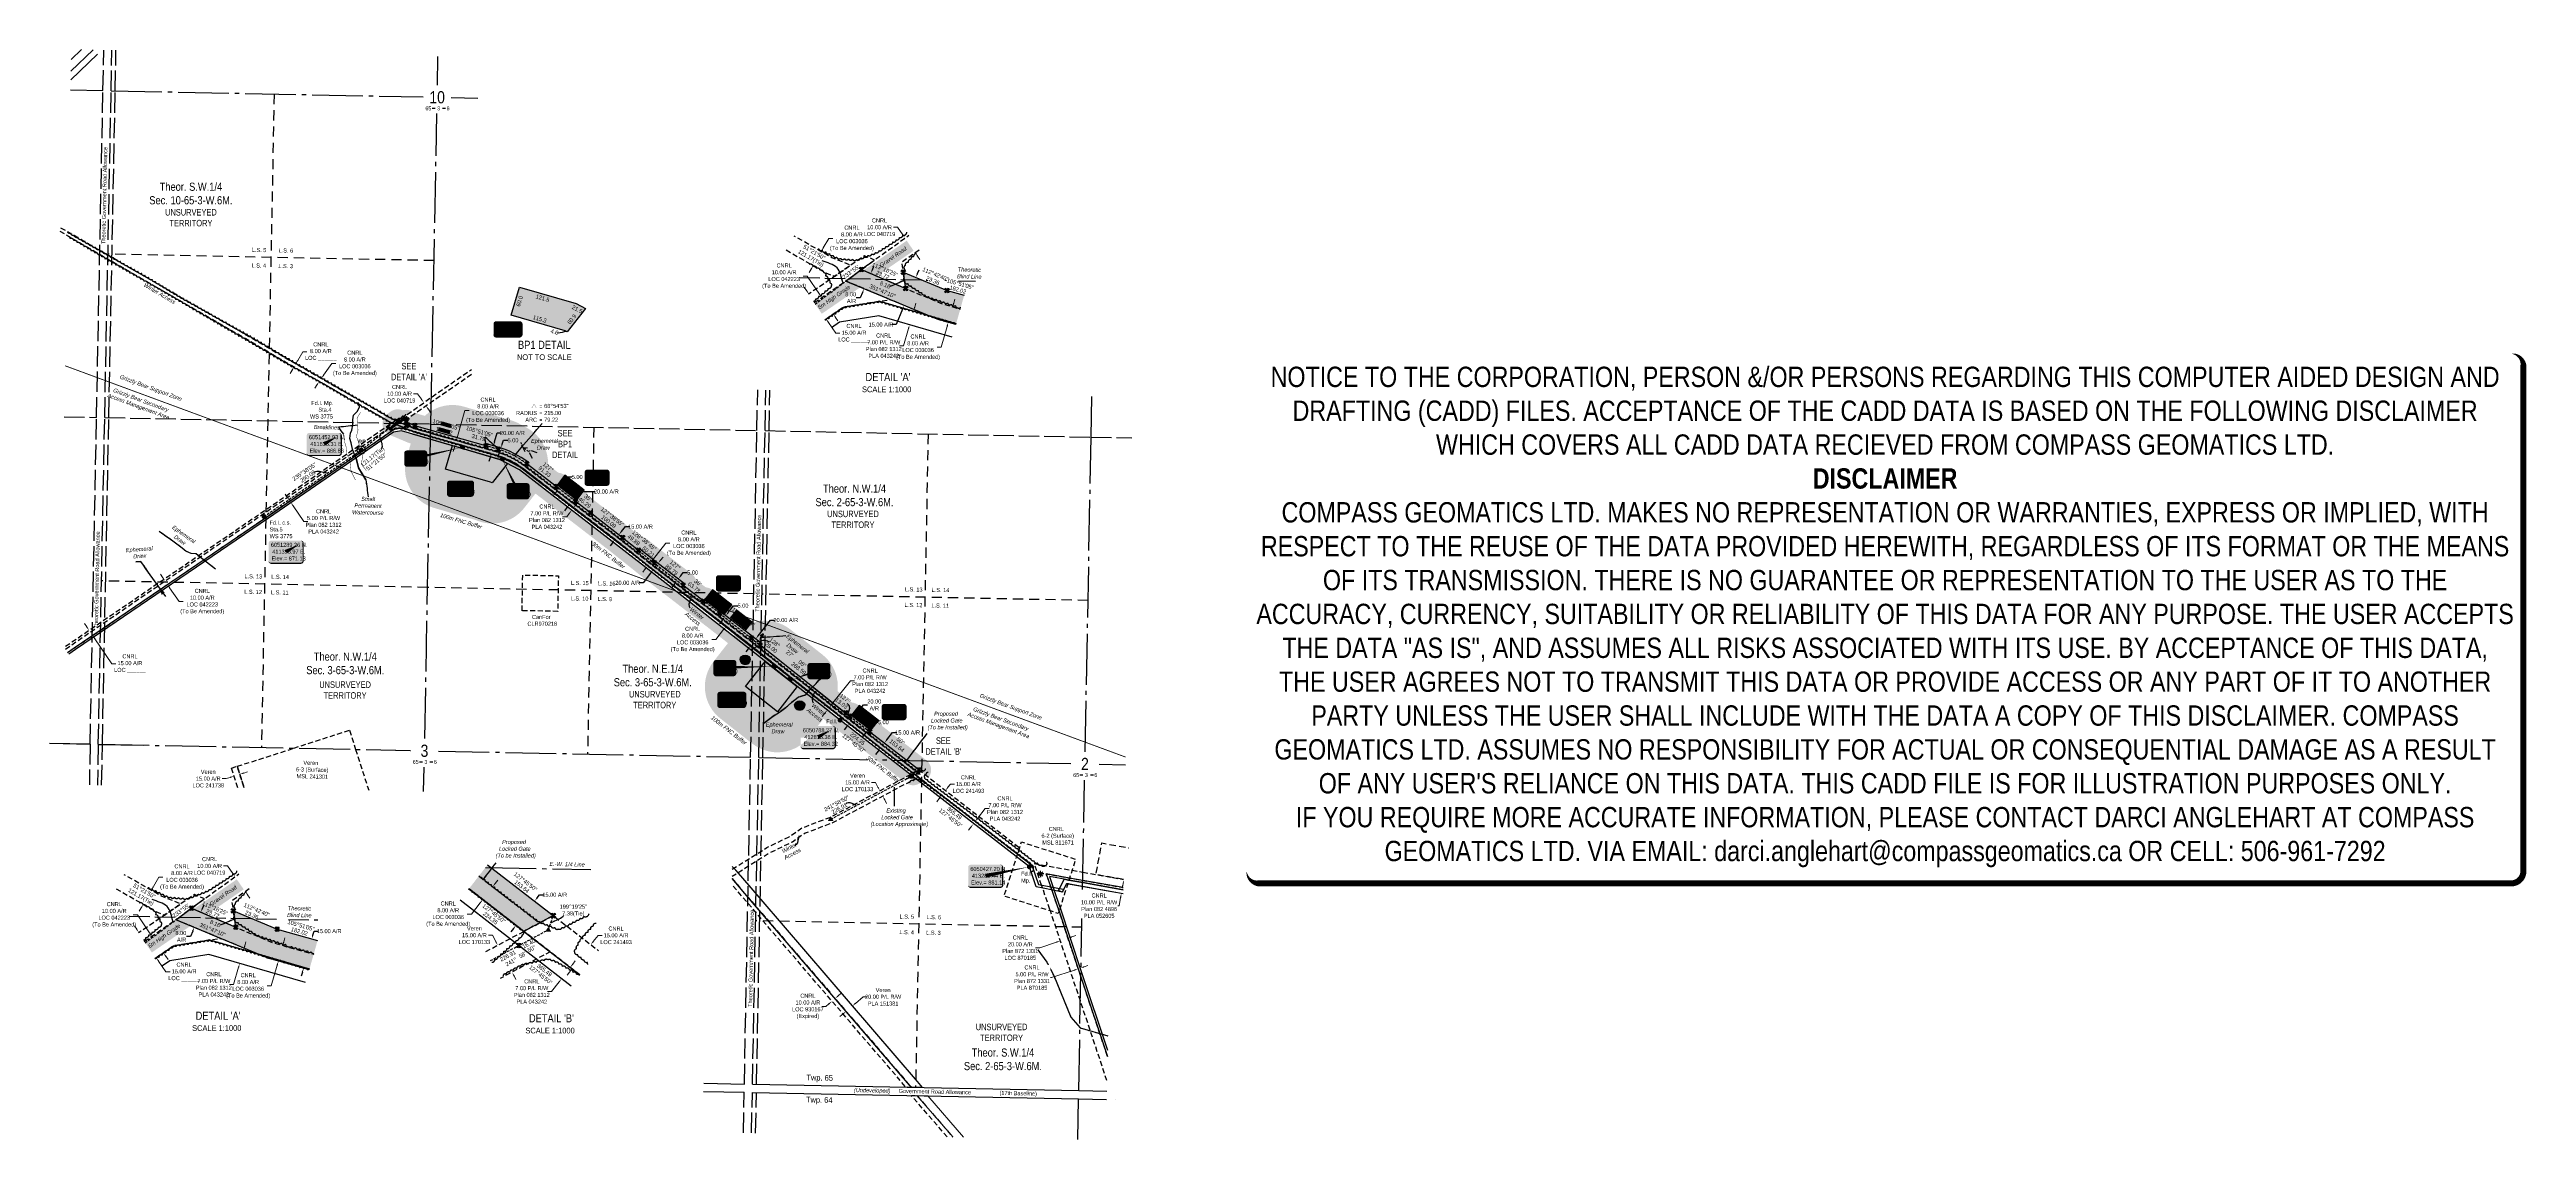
# Model space of a CAD drawing. Extents: x 410869 to 416967, y 6049756 to 6052439.
import ezdxf
from ezdxf.enums import TextEntityAlignment as Align

# ---------------------------------------------------------------- set-up
doc = ezdxf.new("R2010")
doc.units = 0
doc.header["$LTSCALE"] = 5
doc.header["$PDSIZE"] = 0.5
for name, pattern in [('0', [1, 1, 0]), ('DASHDOT2', [12.7, 6.35, -3.175, 0, -3.175]), ('foc-ACCESSROAD', [3.75, 2.5, -1.25]), ('foc-LSD', [8, 5, -3]), ('foc-QUARTERLINE', [33, 25, -3, 2, -3]), ('foc-TIELINE', [1.875, 1.25, -0.625]), ('foc-TOPO-ephemeral', [6.25, 3.125, -0.625, 0.625, -0.625, 0.625, -0.625]), ('foc-TRAV', [1.875, 1.25, -0.625]), ('foc-UNSURVEYED', [12.5, 10, -2.5]), ('foc-WHEELTRACKS', [2, 0.4, -1.6]), ('HIDDEN2', [4.7625, 3.175, -1.5875])]:
    doc.linetypes.add(name, pattern=pattern)
doc.layers.get('Defpoints').update_dxf_attribs({"color": 9})
for name, color, linetype in [('10', 1, 'Continuous'), ('35', 37, 'Continuous'), ('9', 3, 'Continuous'), ('AS-ROADS', 254, 'Continuous'), ('AS-UNDERLAY-H', 141, 'Continuous'), ('AS-WILDLIFE', 131, 'DASHDOT2'), ('C-AR', 13, 'foc-ACCESSROAD'), ('C-RW', 13, 'Continuous'), ('C-SYMBOL', 7, 'Continuous'), ('C-WS', 13, 'foc-ACCESSROAD'), ('D-TXT', 6, 'Continuous'), ('DETAIL-T', 7, 'Continuous'), ('F-AR', 190, 'foc-ACCESSROAD'), ('F-RW', 190, 'Continuous'), ('F-WS', 190, 'foc-ACCESSROAD'), ('F-WS-S', 8, 'Continuous'), ('L-BD', 7, 'Continuous'), ('L-MON', 1, 'Continuous'), ('L-QSEC', 8, 'foc-QUARTERLINE'), ('L-ROAD-T', 7, 'Continuous'), ('L-SEC', 7, 'Continuous'), ('L-SECLBL', 7, 'Continuous'), ('L-SECTION-LSD', 7, 'foc-LSD'), ('L-TIE', 7, 'foc-TIELINE'), ('L-TIE-T', 7, 'Continuous'), ('L-UNS-T', 3, 'Continuous'), ('L-USEC', 7, 'foc-UNSURVEYED'), ('P-BUFFER-H 30m', 51, 'Continuous'), ('P-BUFFER-T', 40, 'Continuous'), ('P-CROSSINGS', 250, 'Continuous'), ('P-PROPOSED', 10, 'Continuous'), ('P-PROPOSED-H', 21, 'Continuous'), ('P-TEMP-BLOCKS', 250, 'Continuous'), ('P-TEMP-H', 41, 'Continuous'), ('P-TEMP_BORROW PIT', 46, 'Continuous'), ('P-TEMP_LOG DECK', 46, 'Continuous'), ('P-TRAV', 4, 'foc-TRAV'), ('P-TXT', 4, 'Continuous'), ('P-WORKAREA', 113, 'Continuous'), ('P-WORKAREA-H', 111, 'Continuous'), ('T-BUSH', 110, '0'), ('T-DRAW', 143, 'foc-TOPO-ephemeral'), ('T-EXISTING TFA', 220, 'HIDDEN2'), ('T-SLOPE', 48, 'Continuous'), ('T-WATER', 160, 'Continuous'), ('T-WATER-P3', 160, 'foc-WHEELTRACKS')]:
    doc.layers.add(name, color=color, linetype=linetype)
for name, color, linetype, lineweight in [('C-AR-T', 13, 'Continuous', 9), ('C-RW-T', 13, 'Continuous', 9), ('C-WS-T', 13, 'Continuous', 9), ('F-AR-T', 190, 'Continuous', 9), ('F-FLOWLINE-T', 190, 'Continuous', 9), ('F-RW-T', 190, 'Continuous', 9), ('F-WS-T', 190, 'Continuous', 9), ('P-TEMP-T', 46, 'Continuous', 18), ('T-TEXT', 48, 'Continuous', 18)]:
    doc.layers.add(name, color=color, linetype=linetype, lineweight=lineweight)
doc.layers.add('DISCLAIMER', color=7, linetype='Continuous', plot=False)
doc.styles.add('100L', font='ARIALN.TTF', dxfattribs={"height": 11})
doc.styles.add('175L', font='ARIALN.TTF', dxfattribs={"height": 20})
doc.styles.add('80', font='ARIALN.TTF', dxfattribs={"height": 10})
doc.styles.add('80CG', font='ARIALN.TTF', dxfattribs={"height": 10})
doc.styles.add('80L', font='ARIALN.TTF', dxfattribs={"height": 10})
doc.styles.add('80LS', font='ARIALNI.TTF', dxfattribs={"height": 10})
doc.styles.add('BOLD', font='ARIALNB.TTF')
doc.styles.add('Crossing', font='ARIALN.TTF', dxfattribs={"height": 10})
doc.styles.add('foc-LtypeFont', font='ARIALN.TTF', dxfattribs={"height": 7.35})
doc.styles.add('SIMPLEX', font='ARIALN.TTF')
doc.styles.get("Standard").update_dxf_attribs({"font": 'ARIALN.TTF'})
doc.linetypes.add('foc-TOPO-flowdirection-NOLINE', pattern='A,0,[">",foc-LtypeFont,S=0.3,R=0,X=0,Y=-0.945],-20,[">",foc-LtypeFont,S=0.3,R=0,X=0,Y=-0.945],0', length=20)
doc.dimstyles.new('Compass 5 000', dxfattribs={"dimscale": 5, "dimtxt": 9, "dimasz": 2, "dimexe": 0.2, "dimexo": 0.0625, "dimgap": 0.5, "dimtad": 0, "dimtih": 1, "dimtoh": 1, "dimzin": 0, "dimdsep": 46, "dimtxsty": '80CG', "dimcen": 0.1, "dimse1": 1, "dimse2": 1, "dimclrd": 256, "dimclrt": 256, "dimaunit": 1, "dimadec": 4, "dimazin": 0, "dimtfac": 0.06, "dimtofl": 0, "dimtmove": 0, "dimatfit": 1, "dimfxl": 0.2, "dimtolj": 1, "dimtzin": 0, "dimlwd": -1, "dimarcsym": 0})

# ---------------------------------------------------------------- blocks, each defined once
blk = doc.blocks.new('L-SECLBL')
at = {"layer": '9', "color": 7}
for p, q in [((-5.1, -27.8), (-12.3, -27.8)), ((20.7, -27.8), (13.5, -27.8))]:
    blk.add_line(p, q, dxfattribs=at)
at = {"layer": '10', "color": 2, "style": 'SIMPLEX'}
blk.add_attdef('SEC', text='', height=30, dxfattribs=at).set_placement((0, 0), align=Align.MIDDLE)
at = {"layer": '10', "color": 5, "style": '80L'}
blk.add_attdef('TWP', text='', height=9.5, dxfattribs=at).set_placement((-14.4, -27.4), align=Align.MIDDLE_RIGHT)
blk.add_attdef('RGE', text='', height=9.5, dxfattribs=at).set_placement((3.6, -27.4), align=Align.MIDDLE_CENTER)
blk.add_attdef('MER', text='', height=9.5, dxfattribs=at).set_placement((23.2, -27.4), align=Align.MIDDLE_LEFT)
blk = doc.blocks.new('*U244')
h = blk.add_hatch(color=254)
edge = h.paths.add_edge_path()
edge.add_line((-36.5, -28.5), (36.5, -28.5))
edge.add_arc((36.5, -22.5), 6, 270, 360)
edge.add_line((42.5, -22.5), (42.5, 21))
edge.add_arc((36.5, 21), 6, 0, 90)
edge.add_line((36.5, 27), (-36.5, 27))
edge.add_arc((-36.5, 21), 6, 90, 180)
edge.add_line((-42.5, 21), (-42.5, -22.5))
edge.add_arc((-36.5, -22.5), 6, 180, 270)
at = {"color": 1, "flags": 128}
blk.add_lwpolyline([(-36.5, -28.5, 3, 3, 0), (36.5, -28.5, 3, 3, 0.414214), (42.5, -22.5, 3, 3, 0), (42.5, 21, 3, 0, 0.414214), (36.5, 27, 0, 0, 0), (-36.5, 27, 0, 0, 0.414214), (-42.5, 21, 0, 0, 0), (-42.5, -22.5, 0, 3, 0.414214)], format="xyseb", close=True, dxfattribs=at)
blk.add_lwpolyline([(31.2, 17, 0, 10, 0), (0, 0, 5, 5, 0)], format="xyseb", dxfattribs=at)
at = {"color": 1, "style": '80'}
blk.add_attdef('ENTER_TEXT_001', (-36, -5), '', height=10, dxfattribs=at)
blk = doc.blocks.new('*U245')
h = blk.add_hatch(color=254)
edge = h.paths.add_edge_path()
edge.add_line((-36.5, -28.5), (36.5, -28.5))
edge.add_arc((36.5, -22.5), 6, 270, 360)
edge.add_line((42.5, -22.5), (42.5, 21))
edge.add_arc((36.5, 21), 6, 0, 90)
edge.add_line((36.5, 27), (-36.5, 27))
edge.add_arc((-36.5, 21), 6, 90, 180)
edge.add_line((-42.5, 21), (-42.5, -22.5))
edge.add_arc((-36.5, -22.5), 6, 180, 270)
at = {"color": 1, "flags": 128}
blk.add_lwpolyline([(-36.5, -28.5, 3, 3, 0), (36.5, -28.5, 3, 3, 0.414214), (42.5, -22.5, 3, 3, 0), (42.5, 21, 3, 0, 0.414214), (36.5, 27, 0, 0, 0), (-36.5, 27, 0, 0, 0.414214), (-42.5, 21, 0, 0, 0), (-42.5, -22.5, 0, 3, 0.414214)], format="xyseb", close=True, dxfattribs=at)
blk.add_lwpolyline([(108.1, 22, 0, 10, 0), (0, 0, 5, 5, 0)], format="xyseb", dxfattribs=at)
at = {"color": 1, "style": '80'}
blk.add_attdef('ENTER_TEXT_001', (-36, -5), '', height=10, dxfattribs=at)
blk = doc.blocks.new('*U311')
at = {"true_color": 0xff8aff}
h = blk.add_hatch(color=211, dxfattribs=at)
edge = h.paths.add_edge_path()
edge.add_line((-24, -20), (24, -20))
edge.add_arc((24, -14), 6, 270, 360)
edge.add_line((30, -14), (30, 12.5))
edge.add_arc((24, 12.5), 6, 0, 90)
edge.add_line((24, 18.5), (-24, 18.5))
edge.add_arc((-24, 12.5), 6, 90, 180)
edge.add_line((-30, 12.5), (-30, -14))
edge.add_arc((-24, -14), 6, 180, 270)
at = {"color": 250, "flags": 128}
blk.add_lwpolyline([(-24, -20, 3, 3, 0), (24, -20, 3, 3, 0.414214), (30, -14, 3, 3, 0), (30, 12.5, 3, 0, 0.414214), (24, 18.5, 0, 0, 0), (-24, 18.5, 0, 0, 0.414214), (-30, 12.5, 0, 0, 0), (-30, -14, 0, 3, 0.414214)], format="xyseb", close=True, dxfattribs=at)
at = {"flags": 128}
blk.add_lwpolyline([(-23.2, -6.2, 0, 7.5, 0), (0, 0, 0, 0, 0)], format="xyseb", dxfattribs=at)
at = {"color": 250}
for tag, p, height, style in [('TEMP_AREA_W1_001', (-9.2, 2.2), 12, 'BOLD'), ('ENTER_TEXT_001', (-30.7, -12.5), 9, '80')]:
    blk.add_attdef(tag, p, '', height=height, dxfattribs=dict(at, style=style))
blk = doc.blocks.new('*U304')
at = {"true_color": 0xff8aff}
h = blk.add_hatch(color=211, dxfattribs=at)
edge = h.paths.add_edge_path()
edge.add_line((-24, -20), (24, -20))
edge.add_arc((24, -14), 6, 270, 360)
edge.add_line((30, -14), (30, 12.5))
edge.add_arc((24, 12.5), 6, 0, 90)
edge.add_line((24, 18.5), (-24, 18.5))
edge.add_arc((-24, 12.5), 6, 90, 180)
edge.add_line((-30, 12.5), (-30, -14))
edge.add_arc((-24, -14), 6, 180, 270)
at = {"color": 250, "flags": 128}
blk.add_lwpolyline([(-24, -20, 3, 3, 0), (24, -20, 3, 3, 0.414214), (30, -14, 3, 3, 0), (30, 12.5, 3, 0, 0.414214), (24, 18.5, 0, 0, 0), (-24, 18.5, 0, 0, 0.414214), (-30, 12.5, 0, 0, 0), (-30, -14, 0, 3, 0.414214)], format="xyseb", close=True, dxfattribs=at)
at = {"flags": 128}
blk.add_lwpolyline([(-23.2, -6.2, 0, 7.5, 0), (0, 0, 0, 0, 0)], format="xyseb", dxfattribs=at)
at = {"color": 250}
for tag, p, height, style in [('TEMP_AREA_W1_001', (-9.2, 2.2), 12, 'BOLD'), ('ENTER_TEXT_001', (-30.7, -12.5), 9, '80')]:
    blk.add_attdef(tag, p, '', height=height, dxfattribs=dict(at, style=style))
blk = doc.blocks.new('*U247')
at = {"true_color": 0xff8aff}
h = blk.add_hatch(color=211, dxfattribs=at)
edge = h.paths.add_edge_path()
edge.add_line((-24, -20), (24, -20))
edge.add_arc((24, -14), 6, 270, 360)
edge.add_line((30, -14), (30, 12.5))
edge.add_arc((24, 12.5), 6, 0, 90)
edge.add_line((24, 18.5), (-24, 18.5))
edge.add_arc((-24, 12.5), 6, 90, 180)
edge.add_line((-30, 12.5), (-30, -14))
edge.add_arc((-24, -14), 6, 180, 270)
at = {"color": 250, "flags": 128}
blk.add_lwpolyline([(-24, -20, 3, 3, 0), (24, -20, 3, 3, 0.414214), (30, -14, 3, 3, 0), (30, 12.5, 3, 0, 0.414214), (24, 18.5, 0, 0, 0), (-24, 18.5, 0, 0, 0.414214), (-30, 12.5, 0, 0, 0), (-30, -14, 0, 3, 0.414214)], format="xyseb", close=True, dxfattribs=at)
at = {"flags": 128}
blk.add_lwpolyline([(-13.8, 1.2, 0, 7.5, 0), (0, 0, 0, 0, 0)], format="xyseb", dxfattribs=at)
at = {"color": 250}
for tag, p, height, style in [('TEMP_AREA_W1_001', (-9.2, 2.2), 12, 'BOLD'), ('ENTER_TEXT_001', (-30.7, -12.5), 9, '80')]:
    blk.add_attdef(tag, p, '', height=height, dxfattribs=dict(at, style=style))
blk = doc.blocks.new('*U246')
at = {"true_color": 0xff8aff}
h = blk.add_hatch(color=211, dxfattribs=at)
edge = h.paths.add_edge_path()
edge.add_line((-29, -20), (29, -20))
edge.add_arc((29, -14), 6, 270, 360)
edge.add_line((35, -14), (35, 12.5))
edge.add_arc((29, 12.5), 6, 0, 90)
edge.add_line((29, 18.5), (-29, 18.5))
edge.add_arc((-29, 12.5), 6, 90, 180)
edge.add_line((-35, 12.5), (-35, -14))
edge.add_arc((-29, -14), 6, 180, 270)
at = {"color": 250, "flags": 128}
blk.add_lwpolyline([(-29, -20, 3, 3, 0), (29, -20, 3, 3, 0.414214), (35, -14, 3, 3, 0), (35, 12.5, 3, 0, 0.414214), (29, 18.5, 0, 0, 0), (-29, 18.5, 0, 0, 0.414214), (-35, 12.5, 0, 0, 0), (-35, -14, 0, 3, 0.414214)], format="xyseb", close=True, dxfattribs=at)
at = {"flags": 128}
blk.add_lwpolyline([(-23.2, -6.2, 0, 7.5, 0), (0, 0, 0, 0, 0)], format="xyseb", dxfattribs=at)
at = {"color": 250}
for tag, p, height, style in [('TEMP_AREA_W1_001', (-9.2, 2.2), 12, 'BOLD'), ('ENTER_TEXT_001', (-30.7, -12.5), 9, '80')]:
    blk.add_attdef(tag, p, '', height=height, dxfattribs=dict(at, style=style))
blk = doc.blocks.new('*U248')
at = {"layer": '35', "color": 3}
blk.add_circle((0, 0), 10, dxfattribs=at)
at = {"layer": '35', "color": 3, "style": '80'}
blk.add_attdef('RP_001', (-7.3, 15.3), '', height=10, dxfattribs=at)
blk = doc.blocks.new('curve')
at = {"const_width": 0.1}
blk.add_lwpolyline([(-5, 5.4), (-6.1, 3.5), (-3.9, 3.5)], close=True, dxfattribs=at)
at = {"style": '80'}
for s, p in [('RADIUS', (-3.5, 0)), ('ARC', (-3.5, -3.3))]:
    blk.add_text(s, height=2, dxfattribs=at).set_placement(p, align=Align.RIGHT)
for p in [(-2.4, 3.4), (-2.4, 0), (-2.4, -3.3)]:
    blk.add_text('=', height=1.8, dxfattribs=at).set_placement(p)
for tag, p in [('CURVE_RADIUS', (0, 0)), ('DELTA', (0, 3.5)), ('ARC_LENGTH', (0, -3.3))]:
    blk.add_attdef(tag, p, '', height=2, dxfattribs=at)
blk = doc.blocks.new('*D249')
at = {"layer": 'C-AR-T', "transparency": 16777216}
for p, q in [((411147.7, 6051138.8), (411142.1, 6051147.1)), ((411164.6, 6051114), (411187.9, 6051079.8)), ((411187.9, 6051079.8), (411197.9, 6051079.8))]:
    blk.add_line(p, q, dxfattribs=at)
for points in [[(411149.1, 6051139.8), (411146.3, 6051137.9), (411153.4, 6051130.6)], [(411166, 6051115), (411163.2, 6051113.1), (411159, 6051122.3)]]:
    blk.add_solid(points, dxfattribs=at)
at = {"layer": 'Defpoints', "color": 0, "transparency": 16777216}
for p in [(411266.8, 6051207.9), (411272.4, 6051199.6), (411153.4, 6051130.6)]:
    blk.add_point(p, dxfattribs=at)
at = {"layer": 'C-AR-T', "transparency": 16777216, "insert": (411244.9, 6051079.8), "char_height": 10, "attachment_point": 5, "style": '80CG'}
blk.add_mtext('\\A1;CNRL\\P10.00 A/R\\PLOC 042223\\P(To Be Amended)', dxfattribs=at)
blk = doc.blocks.new('*D250')
at = {"layer": 'C-AR-T', "transparency": 16777216}
for p, q in [((411543.5, 6051636.9), (411563.6, 6051666)), ((411563.6, 6051666), (411573.6, 6051666)), ((411527.5, 6051613.9), (411521.9, 6051605.6))]:
    blk.add_line(p, q, dxfattribs=at)
for points in [[(411526.2, 6051614.8), (411528.9, 6051612.9), (411533.2, 6051622.1)], [(411542.1, 6051637.8), (411544.8, 6051635.9), (411537.8, 6051628.7)]]:
    blk.add_solid(points, dxfattribs=at)
at = {"layer": 'Defpoints', "color": 0, "transparency": 16777216}
for p in [(411533.2, 6051622.1), (411650.6, 6051540.9), (411655.2, 6051547.5)]:
    blk.add_point(p, dxfattribs=at)
at = {"layer": 'C-AR-T', "transparency": 16777216, "insert": (411620.6, 6051666), "char_height": 10, "attachment_point": 5, "style": '80CG'}
blk.add_mtext('\\A1;CNRL\\P8.00 A/R\\PLOC 003036\\P(To Be Amended)', dxfattribs=at)
blk = doc.blocks.new('*D251')
at = {"layer": 'C-AR-T', "transparency": 16777216}
for p, q in [((411775.1, 6051591.5), (411765.1, 6051591.5)), ((411784.5, 6051577.9), (411775.1, 6051591.5)), ((411801.6, 6051553.2), (411807.3, 6051545))]:
    blk.add_line(p, q, dxfattribs=at)
for points in [[(411785.9, 6051578.8), (411783.2, 6051576.9), (411790.2, 6051569.7)], [(411803, 6051554.1), (411800.3, 6051552.2), (411796, 6051561.4)]]:
    blk.add_solid(points, dxfattribs=at)
at = {"layer": 'Defpoints', "color": 0, "transparency": 16777216}
for p in [(411796, 6051561.4), (411829.2, 6051596.7), (411834.9, 6051588.4)]:
    blk.add_point(p, dxfattribs=at)
at = {"layer": 'C-AR-T', "transparency": 16777216, "insert": (411730.8, 6051591.5), "char_height": 10, "attachment_point": 5, "style": '80CG'}
blk.add_mtext('\\A1;CNRL\\P10.00 A/R\\PLOC 040719', dxfattribs=at)
blk = doc.blocks.new('*D252')
at = {"layer": 'C-AR-T', "transparency": 16777216}
for p, q in [((411873.4, 6051486.1), (411891.7, 6051550.6)), ((411891.7, 6051550.6), (411901.7, 6051550.6)), ((411865.7, 6051459.3), (411863, 6051449.6))]:
    blk.add_line(p, q, dxfattribs=at)
for points in [[(411864.1, 6051459.7), (411867.3, 6051458.8), (411868.5, 6051468.9)], [(411871.8, 6051486.5), (411875, 6051485.6), (411870.6, 6051476.5)]]:
    blk.add_solid(points, dxfattribs=at)
at = {"layer": 'Defpoints', "color": 0, "transparency": 16777216}
for p in [(411819.3, 6051482.8), (411821.4, 6051490.4), (411868.5, 6051468.9)]:
    blk.add_point(p, dxfattribs=at)
at = {"layer": 'C-AR-T', "transparency": 16777216, "insert": (411948.7, 6051550.6), "char_height": 10, "attachment_point": 5, "style": '80CG'}
blk.add_mtext('\\A1;CNRL\\P8.00 A/R\\PLOC 003036\\P(To Be Amended)', dxfattribs=at)
blk = doc.blocks.new('*D253')
at = {"layer": 'C-AR-T', "transparency": 16777216}
for p, q in [((413059.6, 6050595.3), (413053.4, 6050587.4)), ((413081, 6050623), (413087.1, 6050630.9)), ((413087.1, 6050630.9), (413097.1, 6050630.9))]:
    blk.add_line(p, q, dxfattribs=at)
for points in [[(413058.2, 6050596.3), (413060.9, 6050594.3), (413065.7, 6050603.2)], [(413079.7, 6050624), (413082.3, 6050621.9), (413074.9, 6050615.1)]]:
    blk.add_solid(points, dxfattribs=at)
at = {"layer": 'Defpoints', "color": 0, "transparency": 16777216}
for p in [(413074.9, 6050615.1), (413106.2, 6050590.7), (413097.1, 6050578.9)]:
    blk.add_point(p, dxfattribs=at)
at = {"layer": 'C-AR-T', "transparency": 16777216, "insert": (413131.4, 6050630.9), "char_height": 10, "attachment_point": 5, "style": '80CG'}
blk.add_mtext('\\A1;CNRL\\P15.00 A/R\\PLOC 241493', dxfattribs=at)
blk = doc.blocks.new('*D254')
at = {"layer": 'C-AR-T', "transparency": 16777216}
for p, q in [((412810.8, 6050109.6), (412818.3, 6050116.2)), ((412780.4, 6050083.5), (412770.4, 6050083.5)), ((412788, 6050090.1), (412780.4, 6050083.5))]:
    blk.add_line(p, q, dxfattribs=at)
for points in [[(412786.9, 6050091.3), (412789.1, 6050088.8), (412795.6, 6050096.6)], [(412809.7, 6050110.9), (412811.8, 6050108.4), (412803.2, 6050103.1)]]:
    blk.add_solid(points, dxfattribs=at)
at = {"layer": 'Defpoints', "color": 0, "transparency": 16777216}
for p in [(412803.2, 6050103.1), (412827.8, 6050059.1), (412835.4, 6050065.6)]:
    blk.add_point(p, dxfattribs=at)
at = {"layer": 'C-AR-T', "transparency": 16777216, "insert": (412736.1, 6050083.5), "char_height": 10, "attachment_point": 5, "style": '80CG'}
blk.add_mtext('\\A1;CNRL\\P10.00 A/R\\PLOC 930167\\P(Expired)', dxfattribs=at)
blk = doc.blocks.new('*D255')
at = {"layer": 'C-AR-T', "transparency": 16777216}
for p, q in [((413306.9, 6050228.2), (413296.9, 6050228.2)), ((413348.3, 6050242), (413306.9, 6050228.2)), ((413386.2, 6050254.6), (413395.7, 6050257.8))]:
    blk.add_line(p, q, dxfattribs=at)
for points in [[(413347.7, 6050243.5), (413348.8, 6050240.4), (413357.8, 6050245.1)], [(413385.7, 6050256.2), (413386.7, 6050253), (413376.7, 6050251.4)]]:
    blk.add_solid(points, dxfattribs=at)
at = {"layer": 'Defpoints', "color": 0, "transparency": 16777216}
for p in [(413357.8, 6050245.1), (413365.2, 6050222.7), (413384.2, 6050229)]:
    blk.add_point(p, dxfattribs=at)
at = {"layer": 'C-AR-T', "transparency": 16777216, "insert": (413259, 6050228.2), "char_height": 10, "attachment_point": 5, "style": '80CG'}
blk.add_mtext('\\A1;CNRL\\P20.00 A/R\\PPlan 872 1331\\PLOC 870185', dxfattribs=at)
blk = doc.blocks.new('*D256')
at = {"layer": 'C-AR-T', "transparency": 16777216}
for p, q in [((412794.4, 6050826.3), (412840.6, 6050885.2)), ((412840.6, 6050885.2), (412850.6, 6050885.2)), ((412777.7, 6050805.1), (412771.5, 6050797.3))]:
    blk.add_line(p, q, dxfattribs=at)
for points in [[(412793.1, 6050827.4), (412795.7, 6050825.3), (412788.2, 6050818.5)], [(412776.4, 6050806.1), (412779, 6050804.1), (412783.9, 6050813)]]:
    blk.add_solid(points, dxfattribs=at)
at = {"layer": 'Defpoints', "color": 0, "transparency": 16777216}
for p in [(412708.1, 6050872.5), (412712.5, 6050878), (412783.9, 6050813)]:
    blk.add_point(p, dxfattribs=at)
at = {"layer": 'C-AR-T', "transparency": 16777216, "insert": (412889.3, 6050885.2), "char_height": 10, "attachment_point": 5, "style": '80CG'}
blk.add_mtext('\\A1;CNRL\\P7.00 P/L R/W\\PPlan 082 1312\\PPLA 043242', dxfattribs=at)
blk = doc.blocks.new('*D257')
at = {"layer": 'C-AR-T', "transparency": 16777216}
for p, q in [((412207.7, 6050243.4), (412219.5, 6050258.6)), ((412219.5, 6050258.6), (412229.5, 6050258.6)), ((412149.5, 6050168.3), (412143.4, 6050160.4))]:
    blk.add_line(p, q, dxfattribs=at)
for points in [[(412206.4, 6050244.4), (412209, 6050242.4), (412201.6, 6050235.5)], [(412148.2, 6050169.3), (412150.8, 6050167.3), (412155.6, 6050176.2)]]:
    blk.add_solid(points, dxfattribs=at)
at = {"layer": 'Defpoints', "color": 0, "transparency": 16777216}
for p in [(412201.6, 6050235.5), (412592.4, 6049932.7), (412546.5, 6049873.4)]:
    blk.add_point(p, dxfattribs=at)
at = {"layer": 'C-AR-T', "transparency": 16777216, "insert": (412263.8, 6050258.6), "char_height": 10, "attachment_point": 5, "style": '80CG'}
blk.add_mtext('\\A1;CNRL\\P15.00 A/R\\PLOC 241493', dxfattribs=at)
blk = doc.blocks.new('*D258')
at = {"layer": 'C-AR-T', "transparency": 16777216}
for p, q in [((412528.5, 6051010.9), (412509.4, 6050986.5)), ((412546.1, 6051033.3), (412552.3, 6051041.1)), ((412509.4, 6050986.5), (412499.4, 6050986.5))]:
    blk.add_line(p, q, dxfattribs=at)
for points in [[(412527.2, 6051011.9), (412529.8, 6051009.8), (412534.7, 6051018.7)], [(412544.8, 6051034.3), (412547.4, 6051032.2), (412540, 6051025.4)]]:
    blk.add_solid(points, dxfattribs=at)
at = {"layer": 'Defpoints', "color": 0, "transparency": 16777216}
for p in [(412534.7, 6051018.7), (412766.7, 6050836.7), (412771.9, 6050843.4)]:
    blk.add_point(p, dxfattribs=at)
at = {"layer": 'C-AR-T', "transparency": 16777216, "insert": (412452.4, 6050986.5), "char_height": 10, "attachment_point": 5, "style": '80CG'}
blk.add_mtext('\\A1;CNRL\\P8.00 A/R\\PLOC 003036\\P(To Be Amended)', dxfattribs=at)
blk = doc.blocks.new('*D259')
at = {"layer": 'C-AR-T', "transparency": 16777216}
for p, q in [((411929.4, 6050338.7), (411907.5, 6050310.5)), ((411966.2, 6050386.2), (411972.3, 6050394.1)), ((411907.5, 6050310.5), (411897.5, 6050310.5))]:
    blk.add_line(p, q, dxfattribs=at)
for points in [[(411928.1, 6050339.7), (411930.7, 6050337.7), (411935.5, 6050346.6)], [(411964.8, 6050387.2), (411967.5, 6050385.2), (411960, 6050378.3)]]:
    blk.add_solid(points, dxfattribs=at)
at = {"layer": 'Defpoints', "color": 0, "transparency": 16777216}
for p in [(411933.6, 6050348.1), (411958.1, 6050379.8), (411960, 6050378.3)]:
    blk.add_point(p, dxfattribs=at)
at = {"layer": 'C-AR-T', "transparency": 16777216, "insert": (411850.5, 6050310.5), "char_height": 10, "attachment_point": 5, "style": '80CG'}
blk.add_mtext('\\A1;CNRL\\P8.00 A/R\\PLOC 003036\\P(To Be Amended)', dxfattribs=at)
blk = doc.blocks.new('*D261')
at = {"layer": 'C-AR-T', "transparency": 16777216}
for p, q in [((411124.6, 6050378.6), (411138.1, 6050402)), ((411138.1, 6050402), (411148.1, 6050402)), ((411094.8, 6050326.5), (411089.9, 6050317.8))]:
    blk.add_line(p, q, dxfattribs=at)
for points in [[(411123.2, 6050379.4), (411126.1, 6050377.7), (411119.7, 6050369.9)], [(411093.4, 6050327.3), (411096.3, 6050325.7), (411099.8, 6050335.2)]]:
    blk.add_solid(points, dxfattribs=at)
at = {"layer": 'Defpoints', "color": 0, "transparency": 16777216}
for p in [(411119.7, 6050369.9), (411137.7, 6050359.5), (411117.9, 6050324.8)]:
    blk.add_point(p, dxfattribs=at)
at = {"layer": 'C-AR-T', "transparency": 16777216, "insert": (411195.1, 6050402), "char_height": 10, "attachment_point": 5, "style": '80CG'}
blk.add_mtext('\\A1;CNRL\\P8.00 A/R\\PLOC 003036\\P(To Be Amended)', dxfattribs=at)
blk = doc.blocks.new('*D262')
at = {"layer": 'C-AR-T', "transparency": 16777216}
for p, q in [((411480, 6051673.7), (411492.3, 6051695)), ((411492.3, 6051695), (411502.3, 6051695)), ((411466.3, 6051649.9), (411461.4, 6051641.2))]:
    blk.add_line(p, q, dxfattribs=at)
for points in [[(411464.9, 6051650.7), (411467.8, 6051649.1), (411471.3, 6051658.6)], [(411478.5, 6051674.5), (411481.4, 6051672.8), (411475, 6051665)]]:
    blk.add_solid(points, dxfattribs=at)
at = {"layer": 'Defpoints', "color": 0, "transparency": 16777216}
for p in [(411475, 6051665), (411488.2, 6051648.9), (411491.8, 6051655.3)]:
    blk.add_point(p, dxfattribs=at)
at = {"layer": 'C-AR-T', "transparency": 16777216, "insert": (411536.9, 6051695), "char_height": 10, "attachment_point": 5, "style": '80CG'}
blk.add_mtext('\\A1;CNRL\\P8.00 A/R\\PLOC ______', dxfattribs=at)
blk = doc.blocks.new('*D263')
at = {"layer": 'C-AR-T', "transparency": 16777216}
for p, q in [((411083.5, 6050273.5), (411077.8, 6050281.7)), ((411137.3, 6050195.2), (411155.6, 6050168.5)), ((411155.6, 6050168.5), (411165.6, 6050168.5))]:
    blk.add_line(p, q, dxfattribs=at)
for points in [[(411084.8, 6050274.4), (411082.1, 6050272.5), (411089.1, 6050265.2)], [(411138.6, 6050196.1), (411135.9, 6050194.3), (411131.6, 6050203.4)]]:
    blk.add_solid(points, dxfattribs=at)
at = {"layer": 'Defpoints', "color": 0, "transparency": 16777216}
for p in [(411100.9, 6050273.3), (411131.6, 6050203.4), (411143.4, 6050211.5)]:
    blk.add_point(p, dxfattribs=at)
at = {"layer": 'C-AR-T', "transparency": 16777216, "insert": (411200.2, 6050168.5), "char_height": 10, "attachment_point": 5, "style": '80CG'}
blk.add_mtext('\\A1;CNRL\\P15.00 A/R\\PLOC ______', dxfattribs=at)
blk = doc.blocks.new('*D264')
at = {"layer": 'C-AR-T', "transparency": 16777216}
for p, q in [((410960.6, 6051017.6), (410955, 6051025.8)), ((410980.4, 6050988.6), (411022.3, 6050927.1)), ((411022.3, 6050927.1), (411032.3, 6050927.1))]:
    blk.add_line(p, q, dxfattribs=at)
for points in [[(410962, 6051018.5), (410959.2, 6051016.6), (410966.3, 6051009.3)], [(410981.8, 6050989.5), (410979, 6050987.6), (410974.7, 6050996.8)]]:
    blk.add_solid(points, dxfattribs=at)
at = {"layer": 'Defpoints', "color": 0, "transparency": 16777216}
for p in [(411164.9, 6051144.6), (411173.4, 6051132.1), (410966.3, 6051009.3)]:
    blk.add_point(p, dxfattribs=at)
at = {"layer": 'C-AR-T', "transparency": 16777216, "insert": (411066.9, 6050927.1), "char_height": 10, "attachment_point": 5, "style": '80CG'}
blk.add_mtext('\\A1;CNRL\\P15.00 A/R\\PLOC ______', dxfattribs=at)
blk = doc.blocks.new('*D265')
at = {"layer": 'C-AR-T', "transparency": 16777216}
for p, q in [((411085.2, 6050308.9), (411075.2, 6050308.9)), ((411115.3, 6050265), (411085.2, 6050308.9)), ((411154.9, 6050207.4), (411160.6, 6050199.1))]:
    blk.add_line(p, q, dxfattribs=at)
for points in [[(411116.7, 6050266), (411113.9, 6050264.1), (411121, 6050256.8)], [(411156.3, 6050208.3), (411153.6, 6050206.4), (411149.3, 6050215.6)]]:
    blk.add_solid(points, dxfattribs=at)
at = {"layer": 'Defpoints', "color": 0, "transparency": 16777216}
for p in [(411121, 6050256.8), (411131.6, 6050264.1), (411159.9, 6050222.9)]:
    blk.add_point(p, dxfattribs=at)
at = {"layer": 'C-AR-T', "transparency": 16777216, "insert": (411028.2, 6050308.9), "char_height": 10, "attachment_point": 5, "style": '80CG'}
blk.add_mtext('\\A1;CNRL\\P10.00 A/R\\PLOC 042223\\P(To Be Amended)', dxfattribs=at)
blk = doc.blocks.new('*D266')
at = {"layer": 'C-AR-T', "transparency": 16777216}
for p, q in [((411349.6, 6050232.8), (411352.4, 6050242.4)), ((411334.3, 6050180), (411322.1, 6050137.9)), ((411322.1, 6050137.9), (411312.1, 6050137.9))]:
    blk.add_line(p, q, dxfattribs=at)
for points in [[(411348, 6050233.2), (411351.2, 6050232.3), (411346.8, 6050223.2)], [(411332.7, 6050180.4), (411335.9, 6050179.5), (411337.1, 6050189.6)]]:
    blk.add_solid(points, dxfattribs=at)
at = {"layer": 'Defpoints', "color": 0, "transparency": 16777216}
for p in [(411337.7, 6050225.8), (411328, 6050192.2), (411337.1, 6050189.6)]:
    blk.add_point(p, dxfattribs=at)
at = {"layer": 'C-AR-T', "transparency": 16777216, "insert": (411273.4, 6050137.9), "char_height": 10, "attachment_point": 5, "style": '80CG'}
blk.add_mtext('\\A1;CNRL\\P7.00 P/L R/W\\PPlan 082 1312\\PPLA 043242', dxfattribs=at)
blk = doc.blocks.new('*D267')
at = {"layer": 'C-RW-T', "transparency": 16777216}
for p, q in [((411454.7, 6051336.2), (411449.1, 6051344.5)), ((411468.8, 6051315.6), (411494.9, 6051277.2)), ((411494.9, 6051277.2), (411504.9, 6051277.2))]:
    blk.add_line(p, q, dxfattribs=at)
for points in [[(411456.1, 6051337.2), (411453.3, 6051335.3), (411460.3, 6051328)], [(411470.2, 6051316.5), (411467.4, 6051314.6), (411463.2, 6051323.8)]]:
    blk.add_solid(points, dxfattribs=at)
at = {"layer": 'Defpoints', "color": 0, "transparency": 16777216}
for p in [(411460.3, 6051328), (411340.9, 6051246.5), (411343.7, 6051242.4)]:
    blk.add_point(p, dxfattribs=at)
at = {"layer": 'C-RW-T', "transparency": 16777216, "insert": (411543.6, 6051277.2), "char_height": 10, "attachment_point": 5, "style": '80CG'}
blk.add_mtext('\\A1;CNRL\\P5.00 P/L R/W\\PPlan 082 1312\\PPLA 043242', dxfattribs=at)
blk = doc.blocks.new('*D268')
at = {"layer": 'C-RW-T', "transparency": 16777216}
for p, q in [((413392.2, 6050173.2), (413336, 6050154.5)), ((413416, 6050181.1), (413425.4, 6050184.3)), ((413336, 6050154.5), (413326, 6050154.5))]:
    blk.add_line(p, q, dxfattribs=at)
for points in [[(413391.7, 6050174.8), (413392.8, 6050171.7), (413401.7, 6050176.4)], [(413415.4, 6050182.7), (413416.5, 6050179.6), (413406.5, 6050178)]]:
    blk.add_solid(points, dxfattribs=at)
at = {"layer": 'Defpoints', "color": 0, "transparency": 16777216}
for p in [(413393.2, 6050202), (413398, 6050203.5), (413401.7, 6050176.4)]:
    blk.add_point(p, dxfattribs=at)
at = {"layer": 'C-RW-T', "transparency": 16777216, "insert": (413288, 6050154.5), "char_height": 10, "attachment_point": 5, "style": '80CG', "bg_fill": 3, "box_fill_scale": 1.1, "bg_fill_color": 256, "bg_fill_true_color": 13158600, "bg_fill_transparency": 0}
blk.add_mtext('\\A1;CNRL\\P5.00 P/L R/W\\PPlan 872 1331\\PPLA 870185', dxfattribs=at)
blk = doc.blocks.new('*D269')
at = {"layer": 'C-RW-T', "transparency": 16777216}
for p, q in [((413137.4, 6050525.1), (413131.3, 6050517.2)), ((413153.9, 6050546.5), (413172.6, 6050570.6)), ((413172.6, 6050570.6), (413182.6, 6050570.6))]:
    blk.add_line(p, q, dxfattribs=at)
for points in [[(413136.1, 6050526.1), (413138.7, 6050524.1), (413143.5, 6050533)], [(413152.6, 6050547.5), (413155.3, 6050545.4), (413147.8, 6050538.6)]]:
    blk.add_solid(points, dxfattribs=at)
at = {"layer": 'Defpoints', "color": 0, "transparency": 16777216}
for p in [(413143.5, 6050533), (413167.3, 6050514.5), (413171.6, 6050520.1)]:
    blk.add_point(p, dxfattribs=at)
at = {"layer": 'C-RW-T', "transparency": 16777216, "insert": (413221.4, 6050570.6), "char_height": 10, "attachment_point": 5, "style": '80CG'}
blk.add_mtext('\\A1;CNRL\\P7.00 P/L R/W\\PPlan 082 1312\\PPLA 043242', dxfattribs=at)
blk = doc.blocks.new('*D270')
at = {"layer": 'C-RW-T', "transparency": 16777216}
for p, q in [((413505.9, 6050351.8), (413502.3, 6050331.6)), ((413511.2, 6050381.2), (413512.9, 6050391.1)), ((413502.3, 6050331.6), (413492.3, 6050331.6))]:
    blk.add_line(p, q, dxfattribs=at)
for points in [[(413504.3, 6050352.1), (413507.5, 6050351.5), (413507.7, 6050361.6)], [(413509.5, 6050381.5), (413512.8, 6050380.9), (413509.4, 6050371.4)]]:
    blk.add_solid(points, dxfattribs=at)
at = {"layer": 'C-RW-T', "transparency": 16777216, "insert": (413453.2, 6050331.6), "char_height": 10, "attachment_point": 5, "style": '80CG', "bg_fill": 3, "box_fill_scale": 1.1, "bg_fill_color": 256, "bg_fill_true_color": 13158600, "bg_fill_transparency": 0}
blk.add_mtext('\\A1;CNRL\\P10.00 P/L R/W\\PPlan 082 4896\\PPLA 052605', dxfattribs=at)
at = {"layer": 'Defpoints', "color": 0, "transparency": 16777216}
for p in [(413462.9, 6050369.6), (413464.7, 6050379.4), (413507.7, 6050361.6)]:
    blk.add_point(p, dxfattribs=at)
blk = doc.blocks.new('*D272')
at = {"layer": 'Defpoints', "color": 0, "transparency": 16777216}
for p in [(412920.6, 6050601.1), (412807.4, 6050558), (412814.5, 6050544.6)]:
    blk.add_point(p, dxfattribs=at)
at = {"layer": 'F-AR-T', "transparency": 16777216}
for p, q in [((412902.5, 6050635), (412892.5, 6050635)), ((412908.7, 6050623.3), (412902.5, 6050635)), ((412925.3, 6050592.3), (412930, 6050583.4))]:
    blk.add_line(p, q, dxfattribs=at)
for points in [[(412910.2, 6050624.1), (412907.3, 6050622.5), (412913.4, 6050614.5)], [(412926.7, 6050593), (412923.8, 6050591.5), (412920.6, 6050601.1)]]:
    blk.add_solid(points, dxfattribs=at)
at = {"layer": 'F-AR-T', "transparency": 16777216, "insert": (412858.2, 6050635), "char_height": 10, "attachment_point": 5, "style": '80CG'}
blk.add_mtext('\\A1;Veren\\P15.00 A/R\\PLOC 170133', dxfattribs=at)
blk = doc.blocks.new('*D273')
at = {"layer": 'Defpoints', "color": 0, "transparency": 16777216}
for p in [(411323, 6050650.7), (411323.1, 6050650.4), (411337.3, 6050655.2)]:
    blk.add_point(p, dxfattribs=at)
at = {"layer": 'F-AR-T', "transparency": 16777216}
for p, q in [((411304, 6050644.3), (411294, 6050644.3)), ((411313.5, 6050647.4), (411304, 6050644.3)), ((411346.9, 6050658.1), (411356.4, 6050661.1))]:
    blk.add_line(p, q, dxfattribs=at)
for points in [[(411313, 6050648.9), (411314.1, 6050645.8), (411323.1, 6050650.4)], [(411346.4, 6050659.6), (411347.4, 6050656.5), (411337.3, 6050655)]]:
    blk.add_solid(points, dxfattribs=at)
at = {"layer": 'F-AR-T', "transparency": 16777216, "insert": (411259.7, 6050644.3), "char_height": 10, "attachment_point": 5, "style": '80CG'}
blk.add_mtext('\\A1;Veren\\P15.00 A/R\\PLOC 241738', dxfattribs=at)
blk = doc.blocks.new('*D274')
at = {"layer": 'Defpoints', "color": 0, "transparency": 16777216}
for p in [(412055.1, 6051381.6), (412059.4, 6051387.2), (412154.6, 6051304.8)]:
    blk.add_point(p, dxfattribs=at)
at = {"layer": 'F-AR-T', "transparency": 16777216}
for p, q in [((412165, 6051318.3), (412171.1, 6051326.2)), ((412142.3, 6051288.9), (412132.3, 6051288.9)), ((412148.5, 6051296.8), (412142.3, 6051288.9))]:
    blk.add_line(p, q, dxfattribs=at)
for points in [[(412163.7, 6051319.3), (412166.3, 6051317.2), (412158.9, 6051310.3)], [(412147.1, 6051297.9), (412149.8, 6051295.8), (412154.6, 6051304.8)]]:
    blk.add_solid(points, dxfattribs=at)
at = {"layer": 'F-AR-T', "transparency": 16777216, "insert": (412093.6, 6051288.9), "char_height": 10, "attachment_point": 5, "style": '80CG'}
blk.add_mtext('\\A1;CNRL\\P7.00 P/L R/W\\PPlan 082 1312\\PPLA 043242', dxfattribs=at)
blk = doc.blocks.new('*D276')
at = {"layer": 'Defpoints', "color": 0, "transparency": 16777216}
for p in [(412342, 6051168.3), (412347, 6051174.5), (412347, 6051174.5)]:
    blk.add_point(p, dxfattribs=at)
at = {"layer": 'F-AR-T', "transparency": 16777216}
for p, q in [((412353.3, 6051182.3), (412386.1, 6051223.4)), ((412386.1, 6051223.4), (412396.1, 6051223.4)), ((412335.8, 6051160.4), (412329.5, 6051152.6))]:
    blk.add_line(p, q, dxfattribs=at)
for points in [[(412334.5, 6051161.5), (412337.1, 6051159.4), (412342, 6051168.2)], [(412352, 6051183.3), (412354.6, 6051181.3), (412347, 6051174.5)]]:
    blk.add_solid(points, dxfattribs=at)
at = {"layer": 'F-AR-T', "transparency": 16777216, "insert": (412443.1, 6051223.4), "char_height": 10, "attachment_point": 5, "style": '80CG'}
blk.add_mtext('\\A1;CNRL\\P8.00 A/R\\PLOC 003036\\P(To Be Amended)', dxfattribs=at)
blk = doc.blocks.new('*D278')
at = {"layer": 'Defpoints', "color": 0, "transparency": 16777216}
for p in [(412789.3, 6050119.2), (412804.5, 6050132.3), (412845.5, 6050084.6)]:
    blk.add_point(p, dxfattribs=at)
at = {"layer": 'F-RW-T', "transparency": 16777216}
for p, q in [((412853, 6050091.1), (412871.8, 6050107.3)), ((412871.8, 6050107.3), (412881.8, 6050107.3)), ((412822.7, 6050065.1), (412815.1, 6050058.6))]:
    blk.add_line(p, q, dxfattribs=at)
for points in [[(412821.6, 6050066.3), (412823.8, 6050063.8), (412830.3, 6050071.6)], [(412852, 6050092.4), (412854.1, 6050089.9), (412845.5, 6050084.6)]]:
    blk.add_solid(points, dxfattribs=at)
at = {"layer": 'F-RW-T', "transparency": 16777216, "insert": (412921.3, 6050107.3), "char_height": 10, "attachment_point": 5, "style": '80CG'}
blk.add_mtext('\\A1;Veren\\P20.00 P/L R/W\\PPLA 151381', dxfattribs=at)
blk = doc.blocks.new('*D279')
at = {"layer": 'Defpoints', "color": 0, "transparency": 16777216}
for p in [(412913.4, 6050721.2), (412922.6, 6050733), (412924.3, 6050731.7)]:
    blk.add_point(p, dxfattribs=at)
at = {"layer": 'P-TXT', "transparency": 16777216}
for p, q in [((412909, 6050711.9), (412902.9, 6050704)), ((412930.4, 6050739.6), (412944.4, 6050757.7)), ((412944.4, 6050757.7), (412954.4, 6050757.7))]:
    blk.add_line(p, q, dxfattribs=at)
for points in [[(412907.7, 6050712.9), (412910.3, 6050710.9), (412915.1, 6050719.8)], [(412929.1, 6050740.6), (412931.7, 6050738.6), (412924.3, 6050731.7)]]:
    blk.add_solid(points, dxfattribs=at)
at = {"layer": 'P-TXT', "transparency": 16777216, "insert": (412981.7, 6050757.7), "char_height": 10, "attachment_point": 5, "style": '80CG'}
blk.add_mtext('\\A1;15.00 A/R', dxfattribs=at)
blk = doc.blocks.new('*D280')
at = {"layer": 'Defpoints', "color": 0, "transparency": 16777216}
for p in [(412270.7, 6051244.5), (412282.5, 6051215.8), (412291.9, 6051227.5)]:
    blk.add_point(p, dxfattribs=at)
at = {"layer": 'P-TXT', "transparency": 16777216}
for p, q in [((412277, 6051252.3), (412286.7, 6051264.5)), ((412286.7, 6051264.5), (412296.7, 6051264.5)), ((412255.1, 6051224.9), (412248.9, 6051217.1))]:
    blk.add_line(p, q, dxfattribs=at)
for points in [[(412275.7, 6051253.3), (412278.3, 6051251.2), (412270.7, 6051244.5)], [(412253.8, 6051226), (412256.4, 6051223.9), (412261.4, 6051232.7)]]:
    blk.add_solid(points, dxfattribs=at)
at = {"layer": 'P-TXT', "transparency": 16777216, "insert": (412324, 6051264.5), "char_height": 10, "attachment_point": 5, "style": '80CG'}
blk.add_mtext('\\A1;15.00 A/R', dxfattribs=at)
blk = doc.blocks.new('*D282')
at = {"layer": 'Defpoints', "color": 0, "transparency": 16777216}
for p in [(411241.4, 6050315.6), (411261.6, 6050306.9), (411245.6, 6050269.6)]:
    blk.add_point(p, dxfattribs=at)
at = {"layer": 'P-TXT', "transparency": 16777216}
for p, q in [((411245.3, 6050324.8), (411249.3, 6050334)), ((411215.8, 6050256.1), (411205.8, 6050256.1)), ((411221.4, 6050269.1), (411215.8, 6050256.1))]:
    blk.add_line(p, q, dxfattribs=at)
for points in [[(411219.8, 6050269.8), (411222.9, 6050268.4), (411225.3, 6050278.3)], [(411243.8, 6050325.5), (411246.9, 6050324.1), (411241.4, 6050315.6)]]:
    blk.add_solid(points, dxfattribs=at)
at = {"layer": 'P-TXT', "transparency": 16777216, "insert": (411192.2, 6050256.1), "char_height": 10, "attachment_point": 5, "style": '80CG'}
blk.add_mtext('\\A1;8.00\\P A/R', dxfattribs=at)
blk = doc.blocks.new('GAS')
h = blk.add_hatch(color=255)
h.dxf.hatch_style = 1
edge = h.paths.add_edge_path()
edge.add_arc((0, 0), 0.9, 0, 360)
for p, q in [((-0.8, 0), (-1.6, 0)), ((-0.6, 0.6), (-1.1, 1.1)), ((0, 0.8), (0, 1.6)), ((0.6, 0.6), (1.1, 1.1)), ((1.6, 0), (0.8, 0)), ((-0.6, -0.6), (-1.1, -1.1)), ((0, -0.8), (0, -1.6)), ((1.1, -1.1), (0.6, -0.6))]:
    blk.add_line(p, q)
blk.add_circle((0, 0), 0.8)
blk = doc.blocks.new('fdia')
at = {"color": 255, "const_width": 1}
blk.add_lwpolyline([(-0.5, 0, 1), (0.5, 0, 1)], format="xyb", close=True, dxfattribs=at)
blk = doc.blocks.new('Fdiaa')
blk.add_blockref('fdia', (0, 0))
blk = doc.blocks.new('fdib')
at = {"color": 1, "const_width": 1.6}
blk.add_lwpolyline([(-0.4, 0, 1), (0.4, 0, 1)], format="xyb", close=True, dxfattribs=at)
at = {"color": 1}
blk.add_circle((0, 0), 0.8, dxfattribs=at)
blk = doc.blocks.new('Fdibb')
blk.add_blockref('fdib', (0, 0))
blk = doc.blocks.new('fdicc')
for name in ['Fdibb', 'Fdiaa']:
    blk.add_blockref(name, (0, 0))
blk = doc.blocks.new('FDI')
blk.add_blockref('fdicc', (0, 0))
blk = doc.blocks.new('TEMP')
h = blk.add_hatch(color=255)
h.dxf.hatch_style = 1
h.paths.add_polyline_path([(0, 0.3), (-0.7, 1.2), (-0.7, 0.7), (-1.2, 0.7), (-0.3, 0), (-1.2, -0.7), (-0.7, -0.7), (-0.7, -1.2), (0, -0.3), (0.7, -1.2), (0.7, -0.7), (1.2, -0.7), (0.3, 0), (1.2, 0.7), (0.7, 0.7), (0.7, 1.2)])
h.paths.add_polyline_path([(0.6, 0.8), (0.6, 0.6), (0.8, 0.6), (0.1, 0), (0.8, -0.6), (0.6, -0.6), (0.6, -0.8), (0, -0.1), (-0.6, -0.8), (-0.6, -0.6), (-0.8, -0.6), (-0.1, 0), (-0.8, 0.6), (-0.6, 0.6), (-0.6, 0.8), (0, 0.1)], flags=16)
h = blk.add_hatch(color=1)
h.dxf.hatch_style = 1
h.paths.add_polyline_path([(0, 0.1), (-0.6, 0.8), (-0.6, 0.6), (-0.8, 0.6), (-0.1, 0), (-0.8, -0.6), (-0.6, -0.6), (-0.6, -0.8), (0, -0.1), (0.6, -0.8), (0.6, -0.6), (0.8, -0.6), (0.1, 0), (0.8, 0.6), (0.6, 0.6), (0.6, 0.8)])
at = {"color": 1}
for p, q in [((-0.1, 0), (0.1, 0)), ((0, 0.1), (0, -0.1))]:
    blk.add_line(p, q, dxfattribs=at)
at = {"color": 255, "flags": 128}
blk.add_lwpolyline([(-0.3, 0), (-1.2, 0.7), (-0.7, 0.7), (-0.7, 1.2), (0, 0.3), (0.7, 1.2), (0.7, 0.7), (1.2, 0.7), (0.3, 0), (1.2, -0.7), (0.7, -0.7), (0.7, -1.2), (0, -0.3), (-0.7, -1.2), (-0.7, -0.7), (-1.2, -0.7)], close=True, dxfattribs=at)
at = {"color": 1, "flags": 128}
blk.add_lwpolyline([(-0.1, 0), (-0.8, 0.6), (-0.6, 0.6), (-0.6, 0.8), (0, 0.1), (0.6, 0.8), (0.6, 0.6), (0.8, 0.6), (0.1, 0), (0.8, -0.6), (0.6, -0.6), (0.6, -0.8), (0, -0.1), (-0.6, -0.8), (-0.6, -0.6), (-0.8, -0.6)], close=True, dxfattribs=at)
blk = doc.blocks.new('STRIA')
blk.add_hatch(color=255).paths.add_polyline_path([(0, 1.5), (-1.5, -0.9), (1.4, -0.9)])
blk = doc.blocks.new('STRIAA')
blk.add_blockref('STRIA', (0, 0))
blk = doc.blocks.new('STRIB')
at = {"color": 1}
blk.add_solid([(-1.1, -0.7), (0, 1.1), (1, -0.7)], dxfattribs=at)
blk = doc.blocks.new('STRIBB')
blk.add_blockref('STRIB', (0, 0))
blk = doc.blocks.new('STRICC')
for name in ['STRIAA', 'STRIBB']:
    blk.add_blockref(name, (0, 0))
blk = doc.blocks.new('fdspike')
blk.add_blockref('STRICC', (0, 0))
blk = doc.blocks.new('*U316')
at = {"true_color": 0xff8aff}
h = blk.add_hatch(color=211, dxfattribs=at)
edge = h.paths.add_edge_path()
edge.add_line((-26.5, -20), (26.5, -20))
edge.add_arc((26.5, -14), 6, 270, 360)
edge.add_line((32.5, -14), (32.5, 12.5))
edge.add_arc((26.5, 12.5), 6, 0, 90)
edge.add_line((26.5, 18.5), (-26.5, 18.5))
edge.add_arc((-26.5, 12.5), 6, 90, 180)
edge.add_line((-32.5, 12.5), (-32.5, -14))
edge.add_arc((-26.5, -14), 6, 180, 270)
at = {"color": 250, "flags": 128}
blk.add_lwpolyline([(-26.5, -20, 3, 3, 0), (26.5, -20, 3, 3, 0.414214), (32.5, -14, 3, 3, 0), (32.5, 12.5, 3, 0, 0.414214), (26.5, 18.5, 0, 0, 0), (-26.5, 18.5, 0, 0, 0.414214), (-32.5, 12.5, 0, 0, 0), (-32.5, -14, 0, 3, 0.414214)], format="xyseb", close=True, dxfattribs=at)
at = {"flags": 128}
blk.add_lwpolyline([(-23.2, -6.2, 0, 7.5, 0), (0, 0, 0, 0, 0)], format="xyseb", dxfattribs=at)
at = {"color": 250}
for tag, p, height, style in [('TEMP_AREA_W1_001', (-9.2, 2.2), 12, 'BOLD'), ('ENTER_TEXT_001', (-30.7, -12.5), 9, '80')]:
    blk.add_attdef(tag, p, '', height=height, dxfattribs=dict(at, style=style))
blk = doc.blocks.new('*D285')
at = {"layer": 'C-AR-T', "transparency": 16777216}
for p, q in [((412774.1, 6051950.4), (412787.5, 6051973.8)), ((412787.5, 6051973.8), (412797.5, 6051973.8)), ((412744.3, 6051898.3), (412739.3, 6051889.6))]:
    blk.add_line(p, q, dxfattribs=at)
for points in [[(412772.6, 6051951.2), (412775.5, 6051949.5), (412769.1, 6051941.7)], [(412742.8, 6051899.2), (412745.7, 6051897.5), (412749.2, 6051907)]]:
    blk.add_solid(points, dxfattribs=at)
at = {"layer": 'Defpoints', "color": 0, "transparency": 16777216}
for p in [(412769.1, 6051941.7), (412787.2, 6051931.3), (412767.3, 6051896.6)]:
    blk.add_point(p, dxfattribs=at)
at = {"layer": 'C-AR-T', "transparency": 16777216, "insert": (412844.5, 6051973.8), "char_height": 10, "attachment_point": 5, "style": '80CG'}
blk.add_mtext('\\A1;CNRL\\P8.00 A/R\\PLOC 003036\\P(To Be Amended)', dxfattribs=at)
blk = doc.blocks.new('*D286')
at = {"layer": 'C-AR-T', "transparency": 16777216}
for p, q in [((412732.9, 6051845.3), (412727.2, 6051853.5)), ((412786.7, 6051767), (412805.1, 6051740.3)), ((412805.1, 6051740.3), (412815.1, 6051740.3))]:
    blk.add_line(p, q, dxfattribs=at)
for points in [[(412734.3, 6051846.2), (412731.5, 6051844.3), (412738.6, 6051837.1)], [(412788.1, 6051768), (412785.3, 6051766.1), (412781, 6051775.3)]]:
    blk.add_solid(points, dxfattribs=at)
at = {"layer": 'Defpoints', "color": 0, "transparency": 16777216}
for p in [(412750.3, 6051845.1), (412781, 6051775.3), (412792.8, 6051783.4)]:
    blk.add_point(p, dxfattribs=at)
at = {"layer": 'C-AR-T', "transparency": 16777216, "insert": (412849.7, 6051740.3), "char_height": 10, "attachment_point": 5, "style": '80CG'}
blk.add_mtext('\\A1;CNRL\\P15.00 A/R\\PLOC ______', dxfattribs=at)
blk = doc.blocks.new('*D287')
at = {"layer": 'C-AR-T', "transparency": 16777216}
for p, q in [((412734.6, 6051880.7), (412724.6, 6051880.7)), ((412764.7, 6051836.9), (412734.6, 6051880.7)), ((412804.4, 6051779.2), (412810, 6051770.9))]:
    blk.add_line(p, q, dxfattribs=at)
for points in [[(412766.1, 6051837.8), (412763.4, 6051835.9), (412770.4, 6051828.6)], [(412805.7, 6051780.1), (412803, 6051778.2), (412798.7, 6051787.4)]]:
    blk.add_solid(points, dxfattribs=at)
at = {"layer": 'Defpoints', "color": 0, "transparency": 16777216}
for p in [(412770.4, 6051828.6), (412781, 6051835.9), (412809.3, 6051794.7)]:
    blk.add_point(p, dxfattribs=at)
at = {"layer": 'C-AR-T', "transparency": 16777216, "insert": (412677.6, 6051880.7), "char_height": 10, "attachment_point": 5, "style": '80CG'}
blk.add_mtext('\\A1;CNRL\\P10.00 A/R\\PLOC 042223\\P(To Be Amended)', dxfattribs=at)
blk = doc.blocks.new('*D288')
at = {"layer": 'C-AR-T', "transparency": 16777216}
for p, q in [((412999, 6051804.6), (413001.8, 6051814.2)), ((412983.7, 6051751.8), (412971.5, 6051709.7)), ((412971.5, 6051709.7), (412961.5, 6051709.7))]:
    blk.add_line(p, q, dxfattribs=at)
for points in [[(412997.4, 6051805.1), (413000.6, 6051804.1), (412996.3, 6051795)], [(412982.1, 6051752.3), (412985.3, 6051751.3), (412986.5, 6051761.4)]]:
    blk.add_solid(points, dxfattribs=at)
at = {"layer": 'Defpoints', "color": 0, "transparency": 16777216}
for p in [(412977.4, 6051764), (412986.5, 6051761.4), (412987.2, 6051797.6)]:
    blk.add_point(p, dxfattribs=at)
at = {"layer": 'C-AR-T', "transparency": 16777216, "insert": (412922.8, 6051709.7), "char_height": 10, "attachment_point": 5, "style": '80CG'}
blk.add_mtext('\\A1;CNRL\\P7.00 P/L R/W\\PPlan 082 1312\\PPLA 043242', dxfattribs=at)
blk = doc.blocks.new('*D289')
at = {"layer": 'Defpoints', "color": 0, "transparency": 16777216}
for p in [(413002, 6051877.8), (413022.8, 6051869.1), (412993.8, 6051800)]:
    blk.add_point(p, dxfattribs=at)
at = {"layer": 'P-TXT', "transparency": 16777216}
for p, q in [((413005.8, 6051887.1), (413009.7, 6051896.3)), ((412953.3, 6051761.7), (412943.3, 6051761.7)), ((412969.2, 6051799.5), (412953.3, 6051761.7))]:
    blk.add_line(p, q, dxfattribs=at)
for points in [[(413004.3, 6051887.7), (413007.4, 6051886.4), (413002, 6051877.8)], [(412967.7, 6051800.2), (412970.7, 6051798.9), (412973.1, 6051808.7)]]:
    blk.add_solid(points, dxfattribs=at)
at = {"layer": 'P-TXT', "transparency": 16777216, "insert": (412916.1, 6051761.7), "char_height": 10, "attachment_point": 5, "style": '80CG'}
blk.add_mtext('\\A1;15.00 A/R', dxfattribs=at)
blk = doc.blocks.new('*D290')
at = {"layer": 'Defpoints', "color": 0, "transparency": 16777216}
for p in [(412890.8, 6051887.4), (412911.1, 6051878.7), (412895, 6051841.4)]:
    blk.add_point(p, dxfattribs=at)
at = {"layer": 'P-TXT', "transparency": 16777216}
for p, q in [((412894.8, 6051896.6), (412898.7, 6051905.8)), ((412865.2, 6051827.9), (412855.2, 6051827.9)), ((412870.8, 6051840.9), (412865.2, 6051827.9))]:
    blk.add_line(p, q, dxfattribs=at)
for points in [[(412893.2, 6051897.3), (412896.3, 6051896), (412890.8, 6051887.4)], [(412869.3, 6051841.6), (412872.3, 6051840.3), (412874.7, 6051850.1)]]:
    blk.add_solid(points, dxfattribs=at)
at = {"layer": 'P-TXT', "transparency": 16777216, "insert": (412841.6, 6051827.9), "char_height": 10, "attachment_point": 5, "style": '80CG'}
blk.add_mtext('\\A1;8.00\\P A/R', dxfattribs=at)
blk = doc.blocks.new('*U293')
h = blk.add_hatch(color=111)
edge = h.paths.add_edge_path()
edge.add_line((-21.5, -20), (21.5, -20))
edge.add_arc((21.5, -14), 6, 270, 360)
edge.add_line((27.5, -14), (27.5, 12.5))
edge.add_arc((21.5, 12.5), 6, 0, 90)
edge.add_line((21.5, 18.5), (-21.5, 18.5))
edge.add_arc((-21.5, 12.5), 6, 90, 180)
edge.add_line((-27.5, 12.5), (-27.5, -14))
edge.add_arc((-21.5, -14), 6, 180, 270)
at = {"color": 250, "flags": 128}
blk.add_lwpolyline([(-21.5, -20, 3, 3, 0), (21.5, -20, 3, 3, 0.414214), (27.5, -14, 3, 3, 0), (27.5, 12.5, 3, 0, 0.414214), (21.5, 18.5, 0, 0, 0), (-21.5, 18.5, 0, 0, 0.414214), (-27.5, 12.5, 0, 0, 0), (-27.5, -14, 0, 3, 0.414214)], format="xyseb", close=True, dxfattribs=at)
at = {"flags": 128}
blk.add_lwpolyline([(122.7, 2.8, 0, 7.5, 0), (0, 0, 0, 0, 0)], format="xyseb", dxfattribs=at)
at = {"color": 250}
for tag, p, height, style in [('TEMP_AREA_W1_001', (-9.2, 2.2), 12, 'BOLD'), ('ENTER_TEXT_001', (-30.7, -12.5), 9, '80')]:
    blk.add_attdef(tag, p, '', height=height, dxfattribs=dict(at, style=style))
blk = doc.blocks.new('*U292')
h = blk.add_hatch(color=111)
edge = h.paths.add_edge_path()
edge.add_line((-21.5, -20), (21.5, -20))
edge.add_arc((21.5, -14), 6, 270, 360)
edge.add_line((27.5, -14), (27.5, 12.5))
edge.add_arc((21.5, 12.5), 6, 0, 90)
edge.add_line((21.5, 18.5), (-21.5, 18.5))
edge.add_arc((-21.5, 12.5), 6, 90, 180)
edge.add_line((-27.5, 12.5), (-27.5, -14))
edge.add_arc((-21.5, -14), 6, 180, 270)
at = {"color": 250, "flags": 128}
blk.add_lwpolyline([(-21.5, -20, 3, 3, 0), (21.5, -20, 3, 3, 0.414214), (27.5, -14, 3, 3, 0), (27.5, 12.5, 3, 0, 0.414214), (21.5, 18.5, 0, 0, 0), (-21.5, 18.5, 0, 0, 0.414214), (-27.5, 12.5, 0, 0, 0), (-27.5, -14, 0, 3, 0.414214)], format="xyseb", close=True, dxfattribs=at)
at = {"flags": 128}
blk.add_lwpolyline([(115.8, 26.2, 0, 7.5, 0), (0, 0, 0, 0, 0)], format="xyseb", dxfattribs=at)
at = {"color": 250}
for tag, p, height, style in [('TEMP_AREA_W1_001', (-9.2, 2.2), 12, 'BOLD'), ('ENTER_TEXT_001', (-30.7, -12.5), 9, '80')]:
    blk.add_attdef(tag, p, '', height=height, dxfattribs=dict(at, style=style))
blk = doc.blocks.new('*U297')
h = blk.add_hatch(color=111)
edge = h.paths.add_edge_path()
edge.add_line((-21.5, -20), (21.5, -20))
edge.add_arc((21.5, -14), 6, 270, 360)
edge.add_line((27.5, -14), (27.5, 12.5))
edge.add_arc((21.5, 12.5), 6, 0, 90)
edge.add_line((21.5, 18.5), (-21.5, 18.5))
edge.add_arc((-21.5, 12.5), 6, 90, 180)
edge.add_line((-27.5, 12.5), (-27.5, -14))
edge.add_arc((-21.5, -14), 6, 180, 270)
at = {"flags": 128}
blk.add_lwpolyline([(-38.2, 76.8, 0, 7.5, 0), (0, 0, 0, 0, 0)], format="xyseb", dxfattribs=at)
at = {"color": 250, "flags": 128}
blk.add_lwpolyline([(-21.5, -20, 3, 3, 0), (21.5, -20, 3, 3, 0.414214), (27.5, -14, 3, 3, 0), (27.5, 12.5, 3, 0, 0.414214), (21.5, 18.5, 0, 0, 0), (-21.5, 18.5, 0, 0, 0.414214), (-27.5, 12.5, 0, 0, 0), (-27.5, -14, 0, 3, 0.414214)], format="xyseb", close=True, dxfattribs=at)
at = {"color": 250}
for tag, p, height, style in [('TEMP_AREA_W1_001', (-9.2, 2.2), 12, 'BOLD'), ('ENTER_TEXT_001', (-30.7, -12.5), 9, '80')]:
    blk.add_attdef(tag, p, '', height=height, dxfattribs=dict(at, style=style))
blk = doc.blocks.new('*U298')
h = blk.add_hatch(color=111)
edge = h.paths.add_edge_path()
edge.add_line((-21.5, -20), (21.5, -20))
edge.add_arc((21.5, -14), 6, 270, 360)
edge.add_line((27.5, -14), (27.5, 12.5))
edge.add_arc((21.5, 12.5), 6, 0, 90)
edge.add_line((21.5, 18.5), (-21.5, 18.5))
edge.add_arc((-21.5, 12.5), 6, 90, 180)
edge.add_line((-27.5, 12.5), (-27.5, -14))
edge.add_arc((-21.5, -14), 6, 180, 270)
at = {"flags": 128}
blk.add_lwpolyline([(-64.1, -21.3, 0, 7.5, 0), (0, 0, 0, 0, 0)], format="xyseb", dxfattribs=at)
at = {"color": 250, "flags": 128}
blk.add_lwpolyline([(-21.5, -20, 3, 3, 0), (21.5, -20, 3, 3, 0.414214), (27.5, -14, 3, 3, 0), (27.5, 12.5, 3, 0, 0.414214), (21.5, 18.5, 0, 0, 0), (-21.5, 18.5, 0, 0, 0.414214), (-27.5, 12.5, 0, 0, 0), (-27.5, -14, 0, 3, 0.414214)], format="xyseb", close=True, dxfattribs=at)
at = {"color": 250}
for tag, p, height, style in [('TEMP_AREA_W1_001', (-9.2, 2.2), 12, 'BOLD'), ('ENTER_TEXT_001', (-30.7, -12.5), 9, '80')]:
    blk.add_attdef(tag, p, '', height=height, dxfattribs=dict(at, style=style))
blk = doc.blocks.new('*D303')
at = {"layer": 'Defpoints', "color": 0, "transparency": 16777216}
for p in [(411500.3, 6050253.7), (411514.6, 6050249.7), (411479.8, 6050181.6)]:
    blk.add_point(p, dxfattribs=at)
at = {"layer": 'P-TXT', "transparency": 16777216}
for p, q in [((411517.3, 6050259.3), (411520.1, 6050268.9)), ((411520.1, 6050268.9), (411530.1, 6050268.9)), ((411491.4, 6050167.9), (411488.7, 6050158.3))]:
    blk.add_line(p, q, dxfattribs=at)
for points in [[(411515.7, 6050259.7), (411518.9, 6050258.8), (411514.6, 6050249.7)], [(411489.8, 6050168.4), (411493, 6050167.5), (411494.1, 6050177.5)]]:
    blk.add_solid(points, dxfattribs=at)
at = {"layer": 'P-TXT', "transparency": 16777216, "insert": (411557.3, 6050268.9), "char_height": 10, "attachment_point": 5, "style": '80CG'}
blk.add_mtext('\\A1;15.00 A/R', dxfattribs=at)
blk = doc.blocks.new('*D305')
at = {"layer": 'Defpoints', "color": 0, "transparency": 16777216}
for p in [(412412.5, 6051132.7), (412415.6, 6051136.6), (412416.9, 6051135.6)]:
    blk.add_point(p, dxfattribs=at)
at = {"layer": 'P-TXT', "transparency": 16777216}
for p, q in [((412423, 6051143.6), (412429.1, 6051151.5)), ((412429.1, 6051151.5), (412439.1, 6051151.5)), ((412407.7, 6051123.8), (412401.6, 6051115.8))]:
    blk.add_line(p, q, dxfattribs=at)
for points in [[(412406.4, 6051124.8), (412409, 6051122.7), (412413.8, 6051131.7)], [(412421.6, 6051144.6), (412424.3, 6051142.5), (412416.9, 6051135.6)]]:
    blk.add_solid(points, dxfattribs=at)
at = {"layer": 'P-TXT', "transparency": 16777216, "insert": (412452.2, 6051151.5), "char_height": 10, "attachment_point": 5, "style": '80CG'}
blk.add_mtext('\\A1;5.00', dxfattribs=at)
blk = doc.blocks.new('*D306')
at = {"layer": 'Defpoints', "color": 0, "transparency": 16777216}
for p in [(412533.8, 6051045), (412534, 6051038.9), (412536.9, 6051042.6)]:
    blk.add_point(p, dxfattribs=at)
at = {"layer": 'P-TXT', "transparency": 16777216}
for p, q in [((412524.8, 6051033.4), (412518.6, 6051025.6)), ((412540, 6051052.9), (412553.2, 6051069.9)), ((412553.2, 6051069.9), (412563.2, 6051069.9))]:
    blk.add_line(p, q, dxfattribs=at)
for points in [[(412523.5, 6051034.5), (412526.1, 6051032.4), (412530.9, 6051041.3)], [(412538.7, 6051054), (412541.3, 6051051.9), (412533.8, 6051045)]]:
    blk.add_solid(points, dxfattribs=at)
at = {"layer": 'P-TXT', "transparency": 16777216, "insert": (412576.3, 6051069.9), "char_height": 10, "attachment_point": 5, "style": '80CG'}
blk.add_mtext('\\A1;5.00', dxfattribs=at)
blk = doc.blocks.new('*D307')
at = {"layer": 'Defpoints', "color": 0, "transparency": 16777216}
for p in [(412879.7, 6050766.3), (412882.7, 6050770.2), (412886.4, 6050767.4)]:
    blk.add_point(p, dxfattribs=at)
at = {"layer": 'P-TXT', "transparency": 16777216}
for p, q in [((412892.5, 6050775.3), (412898.6, 6050783.2)), ((412898.6, 6050783.2), (412908.6, 6050783.2)), ((412877.2, 6050755.5), (412871.1, 6050747.6))]:
    blk.add_line(p, q, dxfattribs=at)
for points in [[(412891.2, 6050776.3), (412893.8, 6050774.3), (412886.4, 6050767.4)], [(412875.9, 6050756.5), (412878.5, 6050754.5), (412883.3, 6050763.4)]]:
    blk.add_solid(points, dxfattribs=at)
at = {"layer": 'P-TXT', "transparency": 16777216, "insert": (412921.8, 6050783.2), "char_height": 10, "attachment_point": 5, "style": '80CG'}
blk.add_mtext('\\A1;5.00', dxfattribs=at)
blk = doc.blocks.new('*D308')
at = {"layer": 'Defpoints', "color": 0, "transparency": 16777216}
for p in [(412837, 6050780.4), (412849.2, 6050796.2), (412849.9, 6050795.7)]:
    blk.add_point(p, dxfattribs=at)
at = {"layer": 'P-TXT', "transparency": 16777216}
for p, q in [((412831.5, 6050772), (412825.4, 6050764.1)), ((412856, 6050803.6), (412873.2, 6050825.8)), ((412873.2, 6050825.8), (412883.2, 6050825.8))]:
    blk.add_line(p, q, dxfattribs=at)
for points in [[(412830.2, 6050773), (412832.8, 6050771), (412837.6, 6050779.9)], [(412854.7, 6050804.6), (412857.3, 6050802.6), (412849.9, 6050795.7)]]:
    blk.add_solid(points, dxfattribs=at)
at = {"layer": 'P-TXT', "transparency": 16777216, "insert": (412899.6, 6050825.8), "char_height": 10, "attachment_point": 5, "style": '80CG'}
blk.add_mtext('\\A1;20.00 \\PA/R', dxfattribs=at)
blk = doc.blocks.new('*D309')
at = {"layer": 'Defpoints', "color": 0, "transparency": 16777216}
for p in [(412591.8, 6050974.7), (412604, 6050990.3), (412607.4, 6050987.6)]:
    blk.add_point(p, dxfattribs=at)
at = {"layer": 'P-TXT', "transparency": 16777216}
for p, q in [((412613.6, 6050995.5), (412643.9, 6051034.4)), ((412643.9, 6051034.4), (412653.9, 6051034.4)), ((412589.1, 6050964.1), (412582.9, 6050956.3))]:
    blk.add_line(p, q, dxfattribs=at)
for points in [[(412587.8, 6050965.2), (412590.4, 6050963.1), (412595.2, 6050972)], [(412612.3, 6050996.6), (412614.9, 6050994.5), (412607.4, 6050987.6)]]:
    blk.add_solid(points, dxfattribs=at)
at = {"layer": 'P-TXT', "transparency": 16777216, "insert": (412681.7, 6051034.4), "char_height": 10, "attachment_point": 5, "style": '80CG'}
blk.add_mtext('\\A1;20.00 A/R', dxfattribs=at)
blk = doc.blocks.new('*D310')
at = {"layer": 'Defpoints', "color": 0, "transparency": 16777216}
for p in [(412124.1, 6051357.3), (412126, 6051362.1), (412127.1, 6051361.2)]:
    blk.add_point(p, dxfattribs=at)
at = {"layer": 'P-TXT', "transparency": 16777216}
for p, q in [((412132.1, 6051370), (412144.9, 6051386.7)), ((412144.9, 6051386.7), (412154.9, 6051386.7)), ((412116.8, 6051350.2), (412110.7, 6051342.3))]:
    blk.add_line(p, q, dxfattribs=at)
for points in [[(412115.5, 6051351.3), (412118.2, 6051349.2), (412122.9, 6051358.2)], [(412130.8, 6051371.1), (412133.4, 6051369), (412126, 6051362.1)]]:
    blk.add_solid(points, dxfattribs=at)
at = {"layer": 'P-TXT', "transparency": 16777216, "insert": (412168.1, 6051386.7), "char_height": 10, "attachment_point": 5, "style": '80CG'}
blk.add_mtext('\\A1;5.00', dxfattribs=at)
blk = doc.blocks.new('*D312')
at = {"layer": 'Defpoints', "color": 0, "transparency": 16777216}
for p in [(412355, 6051158), (412360.5, 6051153.8), (412372.7, 6051169.6)]:
    blk.add_point(p, dxfattribs=at)
at = {"layer": 'P-TXT', "transparency": 16777216}
for p, q in [((412348.9, 6051150.1), (412330.4, 6051126.1)), ((412373.3, 6051181.8), (412379.4, 6051189.7)), ((412330.4, 6051126.1), (412320.4, 6051126.1))]:
    blk.add_line(p, q, dxfattribs=at)
for points in [[(412347.6, 6051151.1), (412350.2, 6051149.1), (412355, 6051158)], [(412372, 6051182.8), (412374.6, 6051180.8), (412367.2, 6051173.9)]]:
    blk.add_solid(points, dxfattribs=at)
at = {"layer": 'P-TXT', "transparency": 16777216, "insert": (412292.6, 6051126.1), "char_height": 10, "attachment_point": 5, "style": '80CG'}
blk.add_mtext('\\A1;20.00 A/R', dxfattribs=at)
blk = doc.blocks.new('*D313')
at = {"layer": 'Defpoints', "color": 0, "transparency": 16777216}
for p in [(411980.1, 6051458), (411986.4, 6051450.4), (411988.1, 6051455.1)]:
    blk.add_point(p, dxfattribs=at)
at = {"layer": 'P-TXT', "transparency": 16777216}
for p, q in [((411975, 6051443.9), (411971.6, 6051434.5)), ((411983.5, 6051467.4), (411986.9, 6051476.9)), ((411986.9, 6051476.9), (411996.9, 6051476.9))]:
    blk.add_line(p, q, dxfattribs=at)
for points in [[(411973.4, 6051444.5), (411976.6, 6051443.4), (411978.4, 6051453.3)], [(411981.9, 6051468), (411985.1, 6051466.9), (411980.1, 6051458)]]:
    blk.add_solid(points, dxfattribs=at)
at = {"layer": 'P-TXT', "transparency": 16777216, "insert": (412010, 6051476.9), "char_height": 10, "attachment_point": 5, "style": '80CG'}
blk.add_mtext('\\A1;5.00', dxfattribs=at)
blk = doc.blocks.new('*D314')
at = {"layer": 'Defpoints', "color": 0, "transparency": 16777216}
for p in [(411961.9, 6051463.1), (411962.9, 6051442.1), (411968.4, 6051461.3)]:
    blk.add_point(p, dxfattribs=at)
at = {"layer": 'P-TXT', "transparency": 16777216}
for p, q in [((411964.6, 6051472.8), (411970.9, 6051494.9)), ((411970.9, 6051494.9), (411980.9, 6051494.9)), ((411953.7, 6051434.3), (411950.9, 6051424.7))]:
    blk.add_line(p, q, dxfattribs=at)
for points in [[(411952.1, 6051434.7), (411955.3, 6051433.8), (411956.4, 6051443.9)], [(411963, 6051473.2), (411966.2, 6051472.3), (411961.9, 6051463.1)]]:
    blk.add_solid(points, dxfattribs=at)
at = {"layer": 'P-TXT', "transparency": 16777216, "insert": (412008.6, 6051494.9), "char_height": 10, "attachment_point": 5, "style": '80CG'}
blk.add_mtext('\\A1;20.00 A/R', dxfattribs=at)
blk = doc.blocks.new('xing2')
h = blk.add_hatch(color=50)
h.dxf.hatch_style = 1
edge = h.paths.add_edge_path()
edge.add_ellipse((0, 0), major_axis=(-12.5, 0), ratio=0.816297, start_angle=0, end_angle=360)
h = blk.add_hatch(color=250)
h.dxf.hatch_style = 1
edge = h.paths.add_edge_path()
edge.add_ellipse((0, -2), major_axis=(-12.5, 0), ratio=0.816297, start_angle=0, end_angle=180)
edge.add_line((12.5, -2), (12.5, 0))
edge.add_ellipse((0, 0), major_axis=(-12.5, 0), ratio=0.816297, start_angle=0, end_angle=180, ccw=False)
edge.add_line((-12.5, 0), (-12.5, -2))
at = {"color": 250}
blk.add_ellipse((0, 0), major_axis=(-12.5, 0), ratio=0.816297, dxfattribs=at)
blk.add_ellipse((0, -2), major_axis=(-12.5, 0), ratio=0.816297, start_param=0, end_param=3.141593, dxfattribs=at)
at = {"color": 250, "style": 'Crossing'}
blk.add_attdef('CROSSING', text='', height=9, dxfattribs=at).set_placement((0.1, 0), align=Align.MIDDLE_CENTER)
at = {"color": 250, "style": 'Crossing', "flags": 1}
for tag, p in [('DESCRIPTION', (0.1, -25.8)), ('LOCATION', (0.1, -39.3)), ('DWG_REF', (0.1, -52.8)), ('OWNER', (0.1, -12.5))]:
    blk.add_attdef(tag, text='', height=9, dxfattribs=at).set_placement(p, align=Align.MIDDLE_CENTER)
blk = doc.blocks.new('Disclaimer_Legal')
at = {"layer": 'DISCLAIMER', "color": 254, "flags": 128}
blk.add_lwpolyline([(-3613, -1105, 37.5, 37.5, 0), (4096, -1105, 37.5, 37.5, 0.414214), (4171, -1030, 37.5, 37.5, 0), (4171, 2079, 37.5, 0, 0.414214), (4096, 2154, 0, 0, 0), (-3613, 2154, 0, 0, 0.414214), (-3688, 2079, 0, 0, 0), (-3688, -1030, 0, 37.5, 0.414214)], format="xyseb", close=True, dxfattribs=at)
at = {"layer": 'DISCLAIMER', "color": 254, "insert": (242, 534), "char_height": 125, "width": 7717.57, "attachment_point": 5, "style": '80'}
blk.add_mtext('NOTICE TO THE CORPORATION, PERSON &/OR PERSONS REGARDING THIS COMPUTER AIDED DESIGN AND DRAFTING (CADD) FILES. ACCEPTANCE OF THE CADD DATA IS BASED ON THE FOLLOWING DISCLAIMER WHICH COVERS ALL CADD DATA RECIEVED FROM COMPASS GEOMATICS LTD.\\P{\\fArial Narrow|b1|i0|c0|p34;DISCLAIMER}\\PCOMPASS GEOMATICS LTD. MAKES NO REPRESENTATION OR WARRANTIES, EXPRESS OR IMPLIED, WITH RESPECT TO THE REUSE OF THE DATA PROVIDED HEREWITH, REGARDLESS OF ITS FORMAT OR THE MEANS OF ITS TRANSMISSION. THERE IS NO GUARANTEE OR REPRESENTATION TO THE USER AS TO THE ACCURACY, CURRENCY, SUITABILITY OR RELIABILITY OF THIS DATA FOR ANY PURPOSE. THE USER ACCEPTS THE DATA "AS IS", AND ASSUMES ALL RISKS ASSOCIATED WITH ITS USE. BY ACCEPTANCE OF THIS DATA, THE USER AGREES NOT TO TRANSMIT THIS DATA OR PROVIDE ACCESS OR ANY PART OF IT TO ANOTHER PARTY UNLESS THE USER SHALL INCLUDE WITH THE DATA A COPY OF THIS DISCLAIMER. COMPASS GEOMATICS LTD. ASSUMES NO RESPONSIBILITY FOR ACTUAL OR CONSEQUENTIAL DAMAGE AS A RESULT OF ANY USER\'S RELIANCE ON THIS DATA. THIS CADD FILE IS FOR ILLUSTRATION PURPOSES ONLY.\\PIF YOU REQUIRE MORE ACCURATE INFORMATION, PLEASE CONTACT DARCI ANGLEHART AT COMPASS GEOMATICS LTD. VIA EMAIL: darci.anglehart@compassgeomatics.ca OR CELL: 506-961-7292', dxfattribs=at)

msp = doc.modelspace()

# ---------------------------------------------------------------- hatches: boundary and pattern name
at = {"layer": 'AS-UNDERLAY-H'}
h = msp.add_hatch(color=256, dxfattribs=at)
h.dxf.hatch_style = 1
h.paths.add_polyline_path([(411147.993, 6051107.14), (411142.467, 6051103.242), (411145.108, 6051096.359), (411152.77, 6051102.299)])
at = {"layer": 'P-BUFFER-H 30m'}
h = msp.add_hatch(color=256, dxfattribs=at)
h.dxf.hatch_style = 1
edge = h.paths.add_edge_path()
edge.add_line((411918.031, 6051280.754), (411816.295, 6051310.254))
edge.add_arc((411844.132, 6051406.255), 99.956, 163.8298612, 253.8298612, ccw=False)
edge.add_line((411748.13, 6051434.092), (411764.832, 6051491.693))
edge.add_arc((411860.834, 6051463.856), 99.956, 73.8298612, 163.8298612, ccw=False)
edge.add_line((411888.67, 6051559.858), (412005.329, 6051526.032))
edge.add_arc((411977.492, 6051430.03), 99.956, 61.9062613, 73.8298612, ccw=False)
edge.add_line((412024.563, 6051518.209), (412043.545, 6051508.076))
edge.add_arc((411996.474, 6051419.897), 99.956, -38.1242388, 61.9062613, ccw=False)
edge.add_line((412075.107, 6051358.187), (412037.506, 6051310.275))
edge.add_arc((411958.874, 6051371.985), 99.956, 245.8824414, 321.8757612, ccw=False)
h = msp.add_hatch(color=256, dxfattribs=at)
h.dxf.hatch_style = 1
edge = h.paths.add_edge_path()
edge.add_line((413014.3, 6050634.155), (413001.304, 6050644.223))
edge.add_line((413001.304, 6050644.223), (412979.177, 6050632.448))
edge.add_arc((412995.058, 6050657.884), 29.987, 238.019687, 298.0197259)
edge.add_line((413009.145, 6050631.412), (413014.3, 6050634.155))
h.paths.add_polyline_path([(413008.056, 6050647.816), (412995.058, 6050657.884), (413008.055, 6050647.815)])
edge = h.paths.add_edge_path()
edge.add_line((411715.73, 6051496.976), (411706.085, 6051490.352))
edge.add_arc((411718.65, 6051517.579), 29.987, 245.2275827, 247.1318586)
edge.add_line((411706.997, 6051489.949), (411751.737, 6051471.079))
edge.add_arc((411763.39, 6051498.709), 29.987, 247.1318586, 254.1484103)
edge.add_line((411755.199, 6051469.863), (411959.889, 6051411.742))
edge.add_arc((411913.475, 6051248.278), 169.926, 52.3732674, 74.1484183, ccw=False)
edge.add_line((412017.217, 6051382.86), (412173.138, 6051262.669))
edge.add_line((412173.138, 6051262.669), (412252.034, 6051201.806))
edge.add_line((412252.034, 6051201.806), (412329.978, 6051139.481))
edge.add_arc((412348.705, 6051162.901), 29.987, 231.3539643, 232.3927057)
edge.add_line((412330.405, 6051139.145), (412490.757, 6051015.626))
edge.add_line((412490.757, 6051015.626), (412568.905, 6050954.614))
edge.add_line((412568.905, 6050954.614), (412800.997, 6050770.32))
edge.add_arc((412819.644, 6050793.803), 29.987, 231.5483238, 232.2354615)
edge.add_line((412801.28, 6050770.098), (412904.842, 6050689.869))
edge.add_line((412904.842, 6050689.869), (412966.036, 6050642.439))
edge.add_line((412966.036, 6050642.439), (412988.307, 6050654.291))
edge.add_line((412988.307, 6050654.291), (412815.359, 6050788.272))
edge.add_line((412815.359, 6050788.272), (412326.372, 6051172.021))
edge.add_line((412326.372, 6051172.021), (412025.796, 6051404.244))
edge.add_line((412025.796, 6051404.244), (411977.492, 6051430.03))
edge.add_line((411977.492, 6051430.03), (411735.601, 6051500.169))
edge.add_line((411735.601, 6051500.169), (411715.73, 6051496.976))
edge = h.paths.add_edge_path()
edge.add_line((411771.149, 6051544.223), (411745.882, 6051526.71))
edge.add_line((411745.882, 6051526.71), (411746.455, 6051523.168))
edge.add_line((411746.455, 6051523.168), (411747.954, 6051513.92))
edge.add_line((411747.954, 6051513.92), (411726.181, 6051523.206))
edge.add_line((411726.181, 6051523.206), (411761.214, 6051548.381))
edge.add_line((411761.214, 6051548.381), (411758.228, 6051549.631))
edge.add_arc((411746.65, 6051521.97), 29.987, 67.2883399, 106.5364273)
edge.add_line((411738.115, 6051550.716), (411737.944, 6051550.789))
edge.add_arc((411726.181, 6051523.206), 29.987, 66.9023513, 126.7678567)
edge.add_line((411708.231, 6051547.227), (411700.701, 6051541.6))
edge.add_arc((411718.65, 6051517.579), 29.987, 126.7678567, 234.6369513)
edge.add_line((411701.295, 6051493.125), (411717.676, 6051504.375))
edge.add_line((411717.676, 6051504.375), (411736.042, 6051507.326))
edge.add_line((411736.042, 6051507.326), (411980.142, 6051436.547))
edge.add_line((411980.142, 6051436.547), (412029.609, 6051410.14))
edge.add_line((412029.609, 6051410.14), (412330.671, 6051177.542))
edge.add_line((412330.671, 6051177.542), (412819.661, 6050793.79))
edge.add_line((412819.661, 6050793.79), (412995.08, 6050657.895))
edge.add_line((412995.08, 6050657.895), (413009.593, 6050665.618))
edge.add_line((413009.593, 6050665.618), (413033.299, 6050647.254))
edge.add_arc((413009.593, 6050665.618), 29.987, 322.2354476, 412.2354672)
edge.add_line((413027.958, 6050689.324), (412919.655, 6050773.224))
edge.add_arc((412891.248, 6050763.621), 29.987, 18.6781575, 52.2354672)
edge.add_line((412909.612, 6050787.326), (412860.621, 6050825.28))
edge.add_arc((412842.257, 6050801.574), 29.987, 52.2354672, 85.6406544)
edge.add_line((412844.536, 6050831.474), (412665.114, 6050973.946))
edge.add_line((412665.114, 6050973.946), (412650.278, 6050985.727))
edge.add_arc((412621.757, 6050976.465), 29.987, 17.9910145, 52.0486928)
edge.add_line((412640.199, 6051000.11), (412501.056, 6051108.63))
edge.add_arc((412482.614, 6051084.985), 29.987, 52.0486928, 85.9500156)
edge.add_line((412484.732, 6051114.896), (412460.494, 6051133.568))
edge.add_arc((412432.113, 6051123.886), 29.987, 18.8353961, 52.3927059)
edge.add_line((412450.412, 6051147.642), (412379.563, 6051202.218))
edge.add_line((412379.563, 6051202.218), (412340.612, 6051233.363))
edge.add_arc((412321.885, 6051209.943), 29.987, 51.353964, 84.9112738)
edge.add_line((412324.545, 6051239.812), (412298.545, 6051260.601))
edge.add_arc((412279.818, 6051237.181), 29.987, 51.3539643, 52.3518865)
edge.add_line((412298.134, 6051260.924), (412218.92, 6051322.033))
edge.add_line((412218.92, 6051322.033), (412195.415, 6051340.151))
edge.add_arc((412167.031, 6051330.48), 29.987, 18.8159567, 52.3732665)
edge.add_line((412185.338, 6051354.23), (412137.818, 6051390.86))
edge.add_arc((412119.511, 6051367.111), 29.987, 52.3732665, 85.9305648)
edge.add_line((412121.639, 6051397.022), (412075.94, 6051432.249))
edge.add_arc((412047.505, 6051422.726), 29.987, 18.5165717, 52.6439169)
edge.add_arc((411912.57, 6051245.957), 252.371, 52.6439169, 74.0864008)
edge.add_arc((411981.725, 6051488.573), 0.0934, 63.3904437, 84.8329377)
edge.add_line((411981.733, 6051488.666), (411952.928, 6051496.847))
edge.add_arc((411944.736, 6051468.001), 29.987, 74.1448741, 107.7063163)
edge.add_line((411935.616, 6051496.567), (411778.27, 6051541.243))
edge.add_line((411778.27, 6051541.243), (411771.149, 6051544.223))
h = msp.add_hatch(color=256, dxfattribs=at)
h.dxf.hatch_style = 1
edge = h.paths.add_edge_path()
edge.add_line((412692.876, 6051011.456), (412771.509, 6050949.746))
edge.add_arc((412709.799, 6050871.114), 99.956, -38.1242388, 51.8757612, ccw=False)
edge.add_line((412788.432, 6050809.404), (412739.681, 6050747.284))
edge.add_arc((412661.049, 6050808.994), 99.956, 231.8757612, 321.8757612, ccw=False)
edge.add_line((412599.339, 6050730.361), (412520.706, 6050792.071))
edge.add_arc((412582.416, 6050870.703), 99.956, 141.8757612, 231.8757612, ccw=False)
edge.add_line((412503.783, 6050932.413), (412552.534, 6050994.533))
edge.add_arc((412631.167, 6050932.823), 99.956, 51.8757612, 141.8757612, ccw=False)
at = {"layer": 'P-PROPOSED-H'}
h = msp.add_hatch(color=256, dxfattribs=at)
h.dxf.hatch_style = 1
h.paths.add_polyline_path([(413100.446, 6051761.602), (413120.923, 6051833.719), (413078.802, 6051845.679), (412971.084, 6051890.764), (412976.91, 6051850.4), (412867.948, 6051897.267), (412829.069, 6051868.935), (413054.002, 6051774.79)])
h = msp.add_hatch(color=256, dxfattribs=at)
h.dxf.hatch_style = 1
edge = h.paths.add_edge_path()
edge.add_line((411973.541, 6051459.82), (411944.736, 6051468.001))
edge.add_line((411944.736, 6051468.001), (411943.37, 6051463.193))
edge.add_line((411943.37, 6051463.193), (411768.35, 6051512.887))
edge.add_line((411768.35, 6051512.887), (411746.65, 6051521.97))
edge.add_line((411746.65, 6051521.97), (411747.954, 6051513.92))
edge.add_line((411747.954, 6051513.92), (411726.181, 6051523.206))
edge.add_line((411726.181, 6051523.206), (411718.65, 6051517.579))
edge.add_line((411718.65, 6051517.579), (411763.39, 6051498.709))
edge.add_line((411763.39, 6051498.709), (411968.08, 6051440.589))
edge.add_arc((411913.475, 6051248.278), 199.913, 52.3732668, 74.1484176, ccw=False)
edge.add_line((412035.524, 6051406.61), (412191.446, 6051286.419))
edge.add_line((412191.446, 6051286.419), (412270.557, 6051225.389))
edge.add_line((412270.557, 6051225.389), (412348.705, 6051162.901))
edge.add_line((412348.705, 6051162.901), (412509.134, 6051039.322))
edge.add_line((412509.134, 6051039.322), (412587.456, 6050978.175))
edge.add_line((412587.456, 6050978.175), (412819.644, 6050793.803))
edge.add_line((412819.644, 6050793.803), (412923.207, 6050713.575))
edge.add_line((412923.207, 6050713.575), (412995.058, 6050657.884))
edge.add_line((412995.058, 6050657.884), (413009.593, 6050665.618))
edge.add_line((413009.593, 6050665.618), (412888.187, 6050759.67))
edge.add_line((412888.187, 6050759.67), (412891.248, 6050763.621))
edge.add_line((412891.248, 6050763.621), (412842.257, 6050801.574))
edge.add_line((412842.257, 6050801.574), (412839.196, 6050797.623))
edge.add_line((412839.196, 6050797.623), (412828.897, 6050805.601))
edge.add_line((412828.897, 6050805.601), (412646.467, 6050950.462))
edge.add_line((412646.467, 6050950.462), (412618.649, 6050972.551))
edge.add_line((412618.649, 6050972.551), (412621.757, 6050976.465))
edge.add_line((412621.757, 6050976.465), (412482.614, 6051084.985))
edge.add_line((412482.614, 6051084.985), (412479.564, 6051081.025))
edge.add_line((412479.564, 6051081.025), (412429.063, 6051119.927))
edge.add_line((412429.063, 6051119.927), (412432.113, 6051123.886))
edge.add_line((412432.113, 6051123.886), (412361.048, 6051178.628))
edge.add_line((412361.048, 6051178.628), (412321.885, 6051209.943))
edge.add_line((412321.885, 6051209.943), (412318.764, 6051206.04))
edge.add_line((412318.764, 6051206.04), (412279.818, 6051237.181))
edge.add_line((412279.818, 6051237.181), (412200.604, 6051298.29))
edge.add_line((412200.604, 6051298.29), (412163.98, 6051326.522))
edge.add_line((412163.98, 6051326.522), (412167.031, 6051330.48))
edge.add_line((412167.031, 6051330.48), (412119.511, 6051367.111))
edge.add_line((412119.511, 6051367.111), (412116.459, 6051363.152))
edge.add_line((412116.459, 6051363.152), (412044.678, 6051418.485))
edge.add_arc((411997.531, 6051452.979), 58.418, 323.8097076, 328.8101581)
edge.add_arc((411912.57, 6051245.957), 222.384, 52.6439169, 74.0875463)
edge.add_line((411973.541, 6051459.82), (411973.541, 6051459.82))
h = msp.add_hatch(color=256, dxfattribs=at)
h.dxf.hatch_style = 1
h.paths.add_polyline_path([(411947.449, 6050432.334), (411901.495, 6050373.015), (412036.521, 6050268.359), (412109.194, 6050307.032)])
h = msp.add_hatch(color=256, dxfattribs=at)
h.dxf.hatch_style = 1
h.paths.add_polyline_path([(411508.333, 6050173.507), (411528.809, 6050245.623), (411429.369, 6050273.858), (411321.651, 6050318.943), (411327.478, 6050278.579), (411218.515, 6050325.447), (411179.637, 6050297.115), (411404.57, 6050202.97)])
at = {"layer": 'P-TEMP-H'}
h = msp.add_hatch(color=256, dxfattribs=at)
h.dxf.hatch_style = 1
h.paths.add_polyline_path([(412143.388, 6051743.652), (412138.469, 6051746.278), (412005.698, 6051784.777), (412025.74, 6051853.898), (412165.73, 6051813.306), (412188.509, 6051801.147)])
h = msp.add_hatch(color=256, dxfattribs=at)
h.dxf.hatch_style = 1
h.paths.add_polyline_path([(411958.874, 6051371.985), (411954.775, 6051374.173), (411844.132, 6051406.255), (411860.834, 6051463.856), (411977.492, 6051430.03), (411996.474, 6051419.897)])
h = msp.add_hatch(color=256, dxfattribs=at)
h.dxf.hatch_style = 1
h.paths.add_polyline_path([(412119.511, 6051367.111), (412167.031, 6051330.48), (412185.346, 6051354.24), (412137.826, 6051390.871)])
h = msp.add_hatch(color=256, dxfattribs=at)
h.dxf.hatch_style = 1
h.paths.add_polyline_path([(412482.614, 6051084.985), (412521.281, 6051054.96), (412530.012, 6051048.144), (412548.42, 6051071.816), (412539.703, 6051078.621), (412501.006, 6051108.669)])
h = msp.add_hatch(color=256, dxfattribs=at)
h.dxf.hatch_style = 1
h.paths.add_polyline_path([(412631.167, 6050932.823), (412709.799, 6050871.114), (412661.049, 6050808.994), (412582.416, 6050870.703)])
h = msp.add_hatch(color=256, dxfattribs=at)
h.dxf.hatch_style = 1
h.paths.add_polyline_path([(412843.816, 6050800.366), (412891.248, 6050763.621), (412909.652, 6050787.495), (412862.132, 6050824.126)])
at = {"layer": 'P-WORKAREA-H'}
h = msp.add_hatch(color=256, dxfattribs=at)
h.dxf.hatch_style = 1
h.paths.add_polyline_path([(411889.629, 6051455.489), (411891.633, 6051462.193), (411882.033, 6051464.977), (411880.029, 6051458.272)])
h = msp.add_hatch(color=256, dxfattribs=at)
h.dxf.hatch_style = 1
h.paths.add_polyline_path([(411986.31, 6051425.323), (411989.605, 6051431.495), (411980.787, 6051436.202), (411977.492, 6051430.03)])
h = msp.add_hatch(color=256, dxfattribs=at)
h.dxf.hatch_style = 1
h.paths.add_polyline_path([(412646.893, 6050920.481), (412651.213, 6050925.986), (412659.076, 6050919.815), (412654.756, 6050914.31)])
h = msp.add_hatch(color=256, dxfattribs=at)
h.dxf.hatch_style = 1
h.paths.add_polyline_path([(412698.424, 6050888.935), (412694.073, 6050883.455), (412686.209, 6050889.627), (412690.56, 6050895.106)])

# ---------------------------------------------------------------- linework, layer by layer
at = {"layer": 'AS-ROADS', "flags": 128}
for points, const_width in [([(412987.927, 6051955.838), (412761.797, 6051800.683)], 29.987), ([(411750.175, 6051534.919), (411704.143, 6051503.335)], 5.997), ([(411338.494, 6050384.018), (411112.364, 6050228.863)], 29.987)]:
    msp.add_lwpolyline(points, dxfattribs=dict(at, const_width=const_width))
at = {"layer": 'C-AR'}
msp.add_line((411405.192, 6051289.753), (411717.676, 6051504.375), dxfattribs=at)
at = {"layer": 'C-AR', "flags": 128}
for points in [[(412682.402, 6051945.267), (412777.677, 6051890.21), (412801.549, 6051880.327), (412841.55, 6051907.816), (412795.355, 6051926.154), (412702.186, 6051979.695)], [(412779.83, 6051774.441), (412823.932, 6051804.747), (412938.892, 6051822.969), (412829.069, 6051868.935), (412899.905, 6051920.555), (412875.16, 6051930.912), (412737.372, 6051836.226)], [(413010.003, 6051944.972), (412966.46, 6051914.792), (412971.084, 6051890.764), (412976.91, 6051850.4), (412867.642, 6051897.399), (412984.729, 6051981.437)], [(412751.52, 6051815.637), (412829.069, 6051868.935)], [(413100.444, 6051761.595), (413054.531, 6051774.631), (412829.126, 6051868.974), (412867.948, 6051897.267), (412976.91, 6051850.4), (413067.751, 6051812.422), (413111.36, 6051800.04)], [(411720.932, 6051525.302), (411725.757, 6051523.387), (411765.692, 6051506.367), (411906.346, 6051466.43)], [(411032.969, 6050373.447), (411128.244, 6050318.39), (411152.116, 6050308.507), (411192.118, 6050335.996), (411145.923, 6050354.334), (411052.753, 6050407.874)], [(411360.57, 6050373.151), (411317.027, 6050342.972), (411321.651, 6050318.943), (411327.478, 6050278.579), (411218.209, 6050325.579), (411335.296, 6050409.617)], [(411925.994, 6050404.639), (412075.287, 6050288.956), (412036.521, 6050268.359), (411901.495, 6050373.015)], [(413473.582, 6049960.759), (413408.241, 6050156.849), (413354.424, 6050318.358), (413350.946, 6050328.794), (413336.917, 6050369.661), (413334.285, 6050377.316), (413323.14, 6050409.761), (413380.414, 6050399.528), (413412.755, 6050393.75), (413512.39, 6050375.949)], [(411130.398, 6050202.621), (411174.499, 6050232.927), (411289.459, 6050251.149), (411179.637, 6050297.115), (411250.472, 6050348.735), (411225.727, 6050359.092), (411087.939, 6050264.405)], [(411102.088, 6050243.817), (411179.637, 6050297.115)], [(411451.011, 6050189.775), (411405.098, 6050202.811), (411179.694, 6050297.154), (411218.515, 6050325.447), (411327.478, 6050278.579), (411418.319, 6050240.602), (411519.247, 6050211.944)], [(412174.775, 6050161.27), (412036.521, 6050268.359), (412109.194, 6050307.032), (412220.747, 6050220.613)]]:
    msp.add_lwpolyline(points, dxfattribs=at)
msp.add_lwpolyline([(413257.251, 6050473.761), (413252.385, 6050458.564), (412995.058, 6050657.884), (413009.593, 6050665.618)], close=True, dxfattribs=at)
at = {"layer": 'C-AR'}
msp.add_lwpolyline([(413472.395, 6049901.083), (413407.101, 6050097.035), (413333.262, 6050318.622), (413332.013, 6050322.372), (413314.297, 6050374.147), (413311.595, 6050381.822), (413293.189, 6050435.418), (413386.565, 6050418.735), (413413.141, 6050413.986), (413512.776, 6050396.187)], dxfattribs=at)
at = {"layer": 'C-AR-T'}
for p, q in [((412956.798, 6052001.224), (412946.798, 6052001.224)), ((412969.619, 6051982.899), (412956.798, 6052001.224)), ((413095.253, 6051814.552), (413097.985, 6051824.172)), ((413078.996, 6051757.298), (413064.382, 6051705.83)), ((413064.382, 6051705.83), (413054.382, 6051705.83)), ((411307.366, 6050429.404), (411297.366, 6050429.404)), ((411320.186, 6050411.079), (411307.366, 6050429.404)), ((411356.664, 6050358.278), (411362.36, 6050350.059)), ((411445.821, 6050242.732), (411448.552, 6050252.352)), ((411429.564, 6050185.477), (411414.95, 6050134.01)), ((411414.95, 6050134.01), (411404.95, 6050134.01))]:
    msp.add_line(p, q, dxfattribs=at)
for points in [[(412970.989, 6051983.849), (412968.249, 6051981.95), (412975.315, 6051974.68)], [(413093.65, 6051815.008), (413096.856, 6051814.097), (413092.522, 6051804.933)], [(413077.393, 6051757.753), (413080.599, 6051756.842), (413081.727, 6051766.917)], [(411321.556, 6050412.028), (411318.816, 6050410.13), (411325.883, 6050402.86)], [(411358.033, 6050359.227), (411355.294, 6050357.328), (411350.967, 6050366.496)], [(411444.217, 6050243.188), (411447.424, 6050242.277), (411443.089, 6050233.113)], [(411427.96, 6050185.933), (411431.167, 6050185.022), (411432.295, 6050195.097)]]:
    msp.add_solid(points, dxfattribs=at)
at = {"layer": 'C-RW'}
for points in [[(412777.995, 6051773.18), (412823.932, 6051804.747), (412913.124, 6051819.101), (413101.279, 6051764.539)], [(412777.995, 6051773.18), (412823.932, 6051804.747), (412913.124, 6051819.101), (413101.279, 6051764.539)], [(413091.723, 6051730.884), (412910.926, 6051783.313), (412814.214, 6051767.749), (412793.983, 6051753.846)], [(413091.723, 6051730.884), (412910.926, 6051783.313), (412814.214, 6051767.749), (412793.983, 6051753.846)], [(413512.39, 6050375.949), (413412.755, 6050393.75), (413380.414, 6050399.528), (413323.14, 6050409.761), (413334.285, 6050377.316), (413336.917, 6050369.661), (413350.946, 6050328.794), (413354.424, 6050318.358), (413408.241, 6050156.849), (413473.582, 6049960.759)], [(412153.41, 6050133.693), (411880.113, 6050345.413)], [(411901.538, 6050373.07), (412174.836, 6050161.349)], [(411128.562, 6050201.36), (411174.499, 6050232.927), (411263.692, 6050247.281), (411451.847, 6050192.718)], [(411128.562, 6050201.36), (411174.499, 6050232.927), (411263.692, 6050247.281), (411509.075, 6050176.123)], [(411442.291, 6050159.064), (411261.494, 6050211.493), (411164.781, 6050195.928), (411144.55, 6050182.026)], [(411499.519, 6050142.468), (411261.494, 6050211.493), (411164.781, 6050195.928), (411144.55, 6050182.026)]]:
    msp.add_lwpolyline(points, dxfattribs=at)
at = {"layer": 'C-RW', "flags": 128}
for points in [[(413512.294, 6050370.887), (413412.659, 6050388.688), (413378.876, 6050394.725), (413367.244, 6050396.802), (413330.63, 6050403.344), (413339.96, 6050376.192), (413342.592, 6050368.54), (413355.682, 6050330.397), (413357.007, 6050326.423), (413408.526, 6050171.81), (413473.879, 6049975.683)], [(413362.147, 6050364.686), (413353.205, 6050369.196), (413367.266, 6050396.843), (413512.296, 6050371.013)], [(413512.103, 6050360.895), (413372.814, 6050385.702), (413362.115, 6050364.665)]]:
    msp.add_lwpolyline(points, dxfattribs=at)
at = {"layer": 'C-RW-T'}
for p, q in [((412157.247, 6050187.64), (412163.374, 6050195.543)), ((412105.036, 6050120.292), (412095.036, 6050120.292)), ((412123.55, 6050144.174), (412105.036, 6050120.292))]:
    msp.add_line(p, q, dxfattribs=at)
for points in [[(412155.93, 6050188.661), (412158.565, 6050186.619), (412151.12, 6050179.737)], [(412122.233, 6050145.195), (412124.867, 6050143.153), (412129.677, 6050152.077)]]:
    msp.add_solid(points, dxfattribs=at)
at = {"layer": 'C-WS', "flags": 128}
msp.add_lwpolyline([(413354.424, 6050318.358), (413352.533, 6050312.452), (413333.262, 6050318.622), (413219.264, 6050355.125), (413249.835, 6050450.601), (413252.107, 6050457.696), (413254.704, 6050465.806), (413261.936, 6050488.393), (413395.205, 6050445.722), (413386.565, 6050418.735), (413380.414, 6050399.528), (413378.876, 6050394.725), (413375.804, 6050385.168), (413368.242, 6050361.488), (413357.007, 6050326.423), (413354.424, 6050318.358)], close=True, dxfattribs=at)
at = {"layer": 'F-AR', "flags": 128}
for points in [[(412913.167, 6051819.083), (412823.932, 6051804.747), (412777.997, 6051773.177)], [(411907.74, 6051638.894), (411806.401, 6051568.656), (411745.882, 6051526.71), (411746.455, 6051523.168), (411747.954, 6051513.92), (411726.181, 6051523.206), (411806.642, 6051581.026), (411907.98, 6051651.251)], [(412549.787, 6050421.219), (412635.067, 6050474.579), (412635.067, 6050474.579), (412635.067, 6050474.579), (412635.067, 6050474.579), (412690.373, 6050501.186), (412721.957, 6050523.175), (412790.352, 6050548.949), (412995.058, 6050657.884), (413008.055, 6050647.815), (412796.543, 6050535.26), (412728.992, 6050509.803), (412697.955, 6050488.195), (412642.316, 6050461.428), (412549.441, 6050403.258)], [(411263.734, 6050247.263), (411174.499, 6050232.927), (411128.565, 6050201.357)], [(411942.867, 6050218.521), (412036.521, 6050268.359), (412101.502, 6050218.018), (411978.085, 6050152.341)], [(413079.099, 6049762.69), (412991.026, 6049864.4), (413004.484, 6049864.132), (413092.558, 6049762.422)]]:
    msp.add_lwpolyline(points, dxfattribs=at)
at = {"layer": 'F-AR'}
msp.add_lwpolyline([(411332.188, 6050622.007), (411316.795, 6050669.963), (411331.071, 6050674.545), (411348.037, 6050621.692)], dxfattribs=at)
at = {"layer": 'F-AR-T'}
for p, q in [((411959.297, 6050258.9), (411949.297, 6050258.9)), ((411967.723, 6050243.066), (411959.297, 6050258.9)), ((412012.669, 6050158.602), (412017.367, 6050149.774))]:
    msp.add_line(p, q, dxfattribs=at)
for points in [[(411969.194, 6050243.849), (411966.251, 6050242.283), (411972.42, 6050234.238)], [(412014.141, 6050159.385), (412011.198, 6050157.819), (412007.972, 6050167.43)]]:
    msp.add_solid(points, dxfattribs=at)
at = {"layer": 'F-FLOWLINE-T'}
msp.add_lwpolyline([(413092.564, 6049762.422), (413004.484, 6049864.132), (413031.403, 6049863.596), (413119.482, 6049761.887)], dxfattribs=at)
at = {"layer": 'F-RW'}
for points in [[(410986.799, 6052427.142), (410921.039, 6052364.097)], [(410976.423, 6052437.965), (410921.454, 6052385.266)], [(410976.423, 6052437.965), (410921.454, 6052385.266)], [(410922.011, 6052413.701), (410947.926, 6052438.531)]]:
    msp.add_lwpolyline(points, dxfattribs=at)
at = {"layer": 'F-RW', "flags": 128}
msp.add_lwpolyline([(413512.102, 6050360.838), (413412.468, 6050378.661), (413375.804, 6050385.168), (413372.843, 6050385.75), (413362.147, 6050364.686), (413353.205, 6050369.196), (413355.227, 6050373.173), (413367.244, 6050396.802), (413378.876, 6050394.725), (413412.659, 6050388.688), (413512.294, 6050370.887)], dxfattribs=at)
at = {"layer": 'F-WS'}
msp.add_lwpolyline([(411348.037, 6050621.692), (411331.071, 6050674.545), (411470.288, 6050719.226), (411607.394, 6050763.243), (411622.491, 6050716.206), (411654.786, 6050615.598)], dxfattribs=at)
at = {"layer": 'L-QSEC'}
for p, q in [((411823.863, 6052351.154), (411825.222, 6052421.11)), ((410920.549, 6052339.098), (411000.425, 6052337.512)), ((411020.529, 6052337.112), (411788.76, 6052321.858)), ((411857.998, 6052320.483), (411923.219, 6052319.188)), ((411807.654, 6051517.01), (411822.503, 6052281.199)), ((413433.523, 6051484.72), (413435.43, 6051584.646)), ((411792.623, 6050742.829), (411807.654, 6051517.01)), ((413418.78, 6050710.515), (413433.523, 6051484.72)), ((410868.959, 6050731.195), (410968.895, 6050729.209)), ((410988.988, 6050728.809), (411757.521, 6050713.533)), ((411826.759, 6050712.157), (412595.079, 6050696.885)), ((411790.071, 6050612.867), (411791.265, 6050672.873)), ((412615.183, 6050696.486), (413383.689, 6050681.219)), ((413452.928, 6050679.844), (413518.157, 6050678.548)), ((413402.895, 6049876.337), (413417.448, 6050640.559)), ((411942.165, 6050425.513), (412201.487, 6050420.361)), ((413400.61, 6049756.296), (413402.512, 6049856.233))]:
    msp.add_line(p, q, dxfattribs=at)
at = {"layer": 'L-QSEC', "flags": 128}
for points in [[(410968.89, 6050728.857), (410868.909, 6050730.845)], [(410989.011, 6050728.458), (411099.083, 6050726.27)]]:
    msp.add_lwpolyline(points, dxfattribs=at)
at = {"layer": 'L-QSEC'}
msp.add_lwpolyline([(410989.013, 6050728.801), (411757.227, 6050713.532)], dxfattribs=at)
at = {"layer": 'L-SEC'}
for p, q in [((412479.287, 6049874.594), (412579.224, 6049872.607)), ((412479.671, 6049894.594), (412579.621, 6049892.606)), ((412599.324, 6049872.207), (413402.512, 6049856.233)), ((412599.711, 6049892.311), (413402.912, 6049876.337)), ((413402.512, 6049856.233), (413471.476, 6049854.863)), ((413402.911, 6049876.337), (413471.876, 6049874.967))]:
    msp.add_line(p, q, dxfattribs=at)
at = {"layer": 'L-SECTION-LSD', "color": 1}
msp.add_line((413492.913, 6049854.437), (413492.932, 6049854.437), dxfattribs=at)
at = {"layer": 'L-SECTION-LSD', "flags": 128}
for points in [[(411421.904, 6052329.142), (411406.206, 6051524.986)], [(411815.467, 6051919.091), (411012.644, 6051935.037)], [(411406.206, 6051524.986), (411390.514, 6050720.828)], [(412209.102, 6051509.035), (412193.56, 6050704.866)], [(413032.089, 6051492.69), (413016.696, 6050688.51)], [(411799.848, 6051114.929), (410996.873, 6051130.885)], [(412602.815, 6051098.972), (411799.848, 6051114.929)], [(413425.866, 6051082.627), (412622.919, 6051098.573)], [(413016.696, 6050688.51), (413001.303, 6049884.324)], [(413410.552, 6050278.435), (412607.447, 6050294.399)]]:
    msp.add_lwpolyline(points, dxfattribs=at)
at = {"layer": 'L-TIE'}
for p, q in [((412753.895, 6051812.182), (412867.948, 6051897.267)), ((411636.31, 6051452.93), (411726.181, 6051523.206)), ((411104.462, 6050240.362), (411218.515, 6050325.447)), ((412096.991, 6050272.231), (412109.194, 6050307.032))]:
    msp.add_line(p, q, dxfattribs=at)
at = {"layer": 'L-USEC'}
for p, q in [((411000.425, 6052337.512), (411002.385, 6052437.449)), ((411020.529, 6052337.117), (411022.489, 6052437.05)), ((411030.581, 6052336.92), (411032.541, 6052436.851)), ((410984.658, 6051533.36), (411000.425, 6052337.512)), ((411004.762, 6051532.966), (411020.529, 6052337.117)), ((411014.815, 6051532.769), (411030.581, 6052336.92)), ((412715.138, 6051877.423), (413082.703, 6051870.121)), ((413107.112, 6051869.636), (413148.491, 6051868.814)), ((412610.55, 6051501.06), (412612.474, 6051600.997)), ((412630.655, 6051500.673), (412632.578, 6051600.597)), ((412640.707, 6051500.479), (412642.63, 6051600.398)), ((410904.784, 6051534.947), (410984.658, 6051533.36)), ((410968.895, 6050729.209), (410984.658, 6051533.36)), ((410988.999, 6050728.815), (411004.762, 6051532.966)), ((410999.051, 6050728.618), (411014.815, 6051532.769)), ((411004.758, 6051532.961), (411807.654, 6051517.01)), ((411807.654, 6051517.01), (412610.55, 6051501.06)), ((412595.079, 6050696.885), (412610.55, 6051501.06)), ((412615.183, 6050696.498), (412630.655, 6051500.673)), ((412625.235, 6050696.305), (412640.707, 6051500.48)), ((412630.654, 6051500.661), (413433.523, 6051484.72)), ((413433.523, 6051484.72), (413533.482, 6051482.735)), ((410968.89, 6050728.857), (410966.93, 6050628.876)), ((410989.011, 6050728.457), (410987.052, 6050628.485)), ((410997.1, 6050628.29), (410999.059, 6050728.258)), ((412579.608, 6049892.606), (412595.079, 6050696.885)), ((412599.714, 6049892.311), (412615.183, 6050696.499)), ((412609.766, 6049892.111), (412625.235, 6050696.305)), ((411065.705, 6050305.603), (411433.271, 6050298.301)), ((411457.679, 6050297.816), (411529.818, 6050296.383)), ((412577.303, 6049772.669), (412579.224, 6049872.607)), ((412597.407, 6049772.27), (412599.328, 6049872.22)), ((412607.459, 6049772.07), (412609.38, 6049872.027))]:
    msp.add_line(p, q, dxfattribs=at)
at = {"layer": 'P-PROPOSED', "flags": 128}
for points in [[(413100.446, 6051761.602), (413054.002, 6051774.79), (412829.069, 6051868.935), (412867.948, 6051897.267), (412976.91, 6051850.4), (412971.084, 6051890.764), (413078.802, 6051845.679), (413120.923, 6051833.719)], [(411947.449, 6050432.334), (412109.194, 6050307.032), (412036.521, 6050268.359), (411901.495, 6050373.015)], [(411508.333, 6050173.507), (411404.57, 6050202.97), (411179.637, 6050297.115), (411218.515, 6050325.447), (411327.478, 6050278.579), (411321.651, 6050318.943), (411429.369, 6050273.858), (411528.809, 6050245.623)]]:
    msp.add_lwpolyline(points, dxfattribs=at)
at = {"layer": 'P-PROPOSED-H'}
for p, q in [((411748.381, 6051511.284), (411746.65, 6051521.97)), ((411747.954, 6051513.92), (411746.65, 6051521.97)), ((411746.801, 6051521.906), (411747.967, 6051513.83))]:
    msp.add_line(p, q, dxfattribs=at)
at = {"layer": 'P-PROPOSED-H', "flags": 128}
for points in [[(411726.181, 6051523.206), (411747.954, 6051513.92)], [(411761.768, 6051492.582), (411857.812, 6051464.733)]]:
    msp.add_lwpolyline(points, dxfattribs=at)
at = {"layer": 'P-TEMP_BORROW PIT', "flags": 128}
for points in [[(412143.388, 6051743.652), (412138.469, 6051746.278), (412005.698, 6051784.777), (412025.74, 6051853.898), (412165.73, 6051813.306), (412188.509, 6051801.147)], [(411958.874, 6051371.985), (411954.775, 6051374.173), (411844.132, 6051406.255), (411860.834, 6051463.856), (411977.492, 6051430.03), (411996.474, 6051419.897)]]:
    msp.add_lwpolyline(points, close=True, dxfattribs=at)
msp.add_lwpolyline([(411763.496, 6051498.678), (411859.651, 6051471.375)], dxfattribs=at)
at = {"layer": 'P-TEMP_LOG DECK', "flags": 128}
for points in [[(412119.511, 6051367.111), (412167.031, 6051330.48), (412185.346, 6051354.24), (412137.826, 6051390.871)], [(412828.897, 6050805.601), (412750.576, 6050867.793)], [(412843.816, 6050800.366), (412891.248, 6050763.621), (412909.652, 6050787.495), (412862.132, 6050824.126)]]:
    msp.add_lwpolyline(points, close=True, dxfattribs=at)
at = {"layer": 'P-TEMP_LOG DECK'}
msp.add_lwpolyline([(412482.614, 6051084.985), (412521.281, 6051054.96), (412530.012, 6051048.144), (412548.42, 6051071.816), (412539.703, 6051078.621), (412501.006, 6051108.669)], close=True, dxfattribs=at)
at = {"layer": 'P-TRAV'}
for p, q in [((411396.966, 6051289.26), (411636.31, 6051452.93)), ((411973.935, 6051454.504), (411943.37, 6051463.193)), ((412518.322, 6051051.17), (412479.564, 6051081.025)), ((412518.322, 6051051.17), (412596.731, 6050989.955))]:
    msp.add_line(p, q, dxfattribs=at)
at = {"layer": 'P-TRAV', "flags": 128}
for points in [[(411768.35, 6051512.887), (411746.65, 6051521.97)], [(411874.379, 6051482.781), (411840.725, 6051492.337)], [(412163.959, 6051326.538), (412116.459, 6051363.152)], [(412167.01, 6051330.496), (412119.511, 6051367.111)], [(412167.01, 6051330.496), (412119.511, 6051367.111)], [(412318.764, 6051206.04), (412357.962, 6051174.696), (412429.063, 6051119.927)], [(412596.731, 6050989.955), (412618.649, 6050972.551)], [(412839.196, 6050797.623), (412888.187, 6050759.67)], [(412792.416, 6050544.386), (413007.152, 6050658.658)], [(411954.606, 6050196.461), (412096.991, 6050272.231)]]:
    msp.add_lwpolyline(points, dxfattribs=at)
at = {"layer": 'P-TRAV'}
msp.add_arc((411913.464, 6051248.252), 214.934, 52.5508151, 73.6594955, dxfattribs=at)
at = {"layer": 'P-TXT'}
for p, q in [((412167.281, 6051342.908), (412173.383, 6051350.824)), ((412173.383, 6051350.824), (412211.421, 6051350.824)), ((412142.871, 6051311.241), (412136.769, 6051303.325)), ((412069.402, 6050350.508), (412075.526, 6050358.414)), ((412075.526, 6050358.414), (412085.526, 6050358.414)), ((412011.206, 6050275.386), (412005.082, 6050267.481))]:
    msp.add_line(p, q, dxfattribs=at)
for points in [[(412141.552, 6051312.259), (412144.191, 6051310.224), (412148.974, 6051319.158)], [(412165.962, 6051343.925), (412168.6, 6051341.891), (412161.179, 6051334.991)], [(412068.084, 6050351.529), (412070.719, 6050349.488), (412063.278, 6050342.603)], [(412009.888, 6050276.407), (412012.523, 6050274.366), (412017.33, 6050283.292)]]:
    msp.add_solid(points, dxfattribs=at)
at = {"layer": 'P-WORKAREA', "flags": 128}
for points in [[(411889.629, 6051455.489), (411891.633, 6051462.193), (411882.033, 6051464.977), (411880.029, 6051458.272)], [(411986.31, 6051425.323), (411989.605, 6051431.495), (411980.787, 6051436.202), (411977.492, 6051430.03)]]:
    msp.add_lwpolyline(points, close=True, dxfattribs=at)
at = {"layer": 'P-WORKAREA'}
for points in [[(412646.893, 6050920.481), (412651.213, 6050925.986), (412659.076, 6050919.815), (412654.756, 6050914.31)], [(412698.424, 6050888.935), (412694.073, 6050883.455), (412686.209, 6050889.627), (412690.56, 6050895.106)]]:
    msp.add_lwpolyline(points, close=True, dxfattribs=at)
at = {"layer": 'T-BUSH', "flags": 128}
for points in [[(411745.338, 6051541.43, -0.52056705), (411736.855, 6051536.142, -0.52056705), (411728.373, 6051530.854, -0.52056705), (411719.619, 6051528.896, -0.52056705), (411710.517, 6051532.992, -0.52056705), (411701.851, 6051537.973, -0.52056705), (411693.185, 6051542.955, -0.52056705), (411684.519, 6051547.936, -0.52056705), (411675.853, 6051552.918, -0.52056705), (411667.188, 6051557.899, -0.52056705), (411658.522, 6051562.881, -0.52056705), (411649.856, 6051567.862, -0.52056705), (411641.19, 6051572.844, -0.52056705), (411632.524, 6051577.825, -0.52056705), (411623.86, 6051582.809, -0.52056705), (411615.202, 6051587.805, -0.52056705), (411606.545, 6051592.801, -0.52056705), (411597.887, 6051597.797, -0.52056705), (411589.23, 6051602.793, -0.52056705), (411580.572, 6051607.789, -0.52056705), (411571.915, 6051612.785, -0.52056705), (411563.257, 6051617.781, -0.52056705), (411554.6, 6051622.777, -0.52056705), (411545.942, 6051627.773, -0.52056705), (411537.282, 6051632.765, -0.52056705), (411528.613, 6051637.74, -0.52056705), (411519.944, 6051642.715, -0.52056705), (411511.274, 6051647.691, -0.52056705), (411502.605, 6051652.666, -0.52056705), (411493.936, 6051657.641, -0.52056705), (411485.266, 6051662.617, -0.52056705), (411476.597, 6051667.592, -0.52056705), (411467.928, 6051672.568, -0.52056705), (411459.258, 6051677.543, -0.52056705), (411450.596, 6051682.531, -0.52056705), (411441.991, 6051687.617, -0.52056705), (411433.386, 6051692.703, -0.52056705), (411424.781, 6051697.789, -0.52056705), (411416.176, 6051702.875, -0.52056705), (411407.572, 6051707.961, -0.52056705), (411398.967, 6051713.046, -0.52056705), (411390.362, 6051718.132, -0.52056705), (411381.757, 6051723.218, -0.52056705), (411373.152, 6051728.304, -0.52056705), (411364.515, 6051733.335, -0.52056705), (411355.784, 6051738.202, -0.52056705), (411347.054, 6051743.069, -0.52056705), (411338.323, 6051747.935, -0.52056705), (411329.592, 6051752.802, -0.52056705), (411320.861, 6051757.669, -0.52056705), (411312.13, 6051762.536, -0.52056705), (411303.399, 6051767.402, -0.52056705), (411294.669, 6051772.269, -0.52056705), (411285.938, 6051777.136, -0.52056705), (411277.208, 6051782.005, -0.52056705), (411268.491, 6051786.896, -0.52056705), (411259.774, 6051791.788, -0.52056705), (411251.057, 6051796.679, -0.52056705), (411242.34, 6051801.57, -0.52056705), (411233.623, 6051806.462, -0.52056705), (411224.906, 6051811.353, -0.52056705), (411216.189, 6051816.244, -0.52056705), (411207.472, 6051821.136, -0.52056705), (411198.755, 6051826.027, -0.52056705), (411190.05, 6051830.939, -0.52056705), (411181.491, 6051836.101, -0.52056705), (411172.931, 6051841.263, -0.52056705), (411164.372, 6051846.425, -0.52056705), (411155.812, 6051851.588, -0.52056705), (411147.253, 6051856.75, -0.52056705), (411138.693, 6051861.912, -0.52056705), (411130.134, 6051867.074, -0.52056705), (411121.575, 6051872.236, -0.52056705), (411113.015, 6051877.398, -0.52056705), (411104.443, 6051882.539, -0.52056705), (411095.722, 6051887.423, -0.52056705), (411087.001, 6051892.306, -0.52056705), (411078.279, 6051897.19, -0.52056705), (411069.558, 6051902.074, -0.52056705), (411060.837, 6051906.958, -0.52056705), (411052.115, 6051911.841, -0.52056705), (411043.394, 6051916.725, -0.52056705), (411034.673, 6051921.609, -0.52056705), (411025.951, 6051926.493, -0.52056705), (411017.232, 6051931.379, -0.52056705), (411008.555, 6051936.342, -0.52056705), (410999.878, 6051941.304, -0.52056705), (410991.201, 6051946.266, -0.52056705), (410982.525, 6051951.229, -0.52056705), (410973.848, 6051956.191, -0.52056705), (410965.171, 6051961.153, -0.52056705), (410956.494, 6051966.116, -0.52056705), (410947.817, 6051971.078, -0.52056705), (410939.14, 6051976.04, -0.52056705), (410930.464, 6051981.003, -0.52056705), (410921.835, 6051986.048, -0.4219108), (410913.689, 6051989.218, -0.4219108)], [(412761.835, 6051949.297, 0.52056705), (412770.854, 6051944.988, 0.52056705), (412779.873, 6051940.678, 0.52056705), (412788.892, 6051936.369, 0.52056705), (412797.911, 6051932.059, 0.52056705), (412806.93, 6051927.75, 0.52056705), (412816.328, 6051924.849, 0.52056705), (412826.291, 6051924.042, 0.52056705), (412836.254, 6051923.236, 0.52056705), (412846.217, 6051922.43, 0.52056705), (412856.18, 6051921.624, 0.52056705), (412865.563, 6051924.859, 0.52056705), (412874.898, 6051928.434, 0.52056705), (412884.232, 6051932.009, 0.52056705), (412893.567, 6051935.585, 0.52056705), (412902.901, 6051939.16, 0.52056705), (412911.783, 6051943.633, 0.52056705), (412920.208, 6051949.012, 0.52056705), (412928.633, 6051954.39, 0.52056705), (412937.058, 6051959.769, 0.52056705), (412945.483, 6051965.148, 0.52056705), (412953.841, 6051970.626, 0.52056705), (412962.01, 6051976.386, 0.52056705), (412970.178, 6051982.147, 0.52056705), (412979.601, 6051988.792, 0.52056705)], [(410913.504, 6051979.761, -0.37361631), (410919.225, 6051974.168, -0.52056705), (410927.848, 6051969.112, -0.52056705), (410936.468, 6051964.051, -0.52056705), (410945.087, 6051958.989, -0.52056705), (410953.706, 6051953.927, -0.52056705), (410962.325, 6051948.866, -0.52056705), (410970.944, 6051943.804, -0.52056705), (410979.564, 6051938.742, -0.52056705), (410988.183, 6051933.68, -0.52056705), (410996.802, 6051928.619, -0.52056705), (411005.421, 6051923.557, -0.52056705), (411014.064, 6051918.536, -0.52056705), (411022.747, 6051913.585, -0.52056705), (411031.431, 6051908.634, -0.52056705), (411040.115, 6051903.684, -0.52056705), (411048.798, 6051898.733, -0.52056705), (411057.482, 6051893.783, -0.52056705), (411066.165, 6051888.832, -0.52056705), (411074.849, 6051883.882, -0.52056705), (411083.532, 6051878.931, -0.52056705), (411092.216, 6051873.981, -0.52056705), (411100.893, 6051869.019, -0.52056705), (411109.553, 6051864.027, -0.52056705), (411118.212, 6051859.034, -0.52056705), (411126.872, 6051854.042, -0.52056705), (411135.531, 6051849.05, -0.52056705), (411144.191, 6051844.057, -0.52056705), (411152.851, 6051839.065, -0.52056705), (411161.51, 6051834.072, -0.52056705), (411170.17, 6051829.08, -0.52056705), (411178.829, 6051824.088, -0.52056705), (411187.475, 6051819.072, -0.52056705), (411196.098, 6051814.016, -0.52056705), (411204.72, 6051808.959, -0.52056705), (411213.342, 6051803.903, -0.52056705), (411221.965, 6051798.847, -0.52056705), (411230.587, 6051793.79, -0.52056705), (411239.21, 6051788.734, -0.52056705), (411247.832, 6051783.678, -0.52056705), (411256.454, 6051778.621, -0.52056705), (411265.077, 6051773.565, -0.52056705), (411273.706, 6051768.521, -0.52056705), (411282.354, 6051763.508, -0.52056705), (411291.002, 6051758.496, -0.52056705), (411299.65, 6051753.483, -0.52056705), (411308.298, 6051748.471, -0.52056705), (411316.946, 6051743.458, -0.52056705), (411325.593, 6051738.445, -0.52056705), (411334.241, 6051733.433, -0.52056705), (411342.889, 6051728.42, -0.52056705), (411351.537, 6051723.407, -0.52056705), (411360.179, 6051718.385, -0.52056705), (411368.8, 6051713.327, -0.52056705), (411377.422, 6051708.268, -0.52056705), (411386.043, 6051703.21, -0.52056705), (411394.664, 6051698.151, -0.52056705), (411403.285, 6051693.093, -0.52056705), (411411.906, 6051688.034, -0.52056705), (411420.527, 6051682.976, -0.52056705), (411429.148, 6051677.917, -0.52056705), (411437.769, 6051672.859, -0.52056705), (411446.424, 6051667.858, -0.52056705), (411455.146, 6051662.977, -0.52056705), (411463.869, 6051658.095, -0.52056705), (411472.591, 6051653.213, -0.52056705), (411481.313, 6051648.331, -0.52056705), (411490.036, 6051643.449, -0.52056705), (411498.758, 6051638.568, -0.52056705), (411507.48, 6051633.686, -0.52056705), (411516.203, 6051628.804, -0.52056705), (411524.925, 6051623.922, -0.52056705), (411533.631, 6051619.012, -0.52056705), (411542.265, 6051613.975, -0.52056705), (411550.899, 6051608.939, -0.52056705), (411559.533, 6051603.902, -0.52056705), (411568.167, 6051598.866, -0.52056705), (411576.801, 6051593.829, -0.52056705), (411585.435, 6051588.792, -0.52056705), (411594.069, 6051583.756, -0.52056705), (411602.703, 6051578.719, -0.52056705), (411611.337, 6051573.682, -0.52056705), (411619.983, 6051568.667, -0.52056705), (411628.683, 6051563.746, -0.52056705), (411637.383, 6051558.825, -0.52056705), (411646.084, 6051553.904, -0.52056705), (411654.784, 6051548.984, -0.52056705), (411663.485, 6051544.063, -0.52056705), (411672.185, 6051539.142, -0.52056705), (411680.886, 6051534.221, -0.52056705), (411689.586, 6051529.3, -0.52056705), (411698.286, 6051524.38, -0.52056705), (411706.432, 6051518.888, -0.52056705), (411703.431, 6051511.716, -0.52056705), (411698.97, 6051508.027)], [(413003.558, 6051936.058, 0.52056705), (412996.592, 6051928.889, 0.52056705), (412989.627, 6051921.72, 0.52056705), (412982.661, 6051914.551, 0.52056705), (412975.696, 6051907.382, 0.52056705), (412974.242, 6051897.905, 0.52056705), (412974.019, 6051887.912, 0.52056705), (412973.797, 6051877.919, 0.52056705), (412973.66, 6051867.971, 0.52056705), (412982.037, 6051862.517, 0.52056705), (412990.413, 6051857.062, 0.52056705), (412998.789, 6051851.608, 0.52056705), (413007.166, 6051846.154, 0.52056705), (413015.542, 6051840.7, 0.52056705), (413023.918, 6051835.245, 0.52056705), (413032.69, 6051830.612, 0.52056705), (413042.174, 6051827.452, 0.52056705), (413051.657, 6051824.293, 0.52056705), (413061.14, 6051821.134, 0.52056705), (413070.623, 6051817.975, 0.52056705), (413080.106, 6051814.815, 0.52056705), (413089.59, 6051811.656, 0.52056705), (413099.073, 6051808.497, 0.52056705), (413112.62, 6051803.984, 0.52056705)], [(412739.878, 6051910.477, -0.52056705), (412748.579, 6051905.557, -0.52056705), (412757.279, 6051900.636, -0.52056705), (412765.98, 6051895.715, -0.52056705), (412774.329, 6051890.434, -0.52056705), (412779.485, 6051881.871, -0.52056705), (412784.641, 6051873.307, -0.52056705), (412789.797, 6051864.744, -0.52056705), (412793.177, 6051856.484, -0.52056705), (412785.474, 6051850.114, -0.52056705), (412777.771, 6051843.744, -0.52056705), (412770.068, 6051837.374, -0.52056705), (412762.365, 6051831.004, -0.52056705), (412754.662, 6051824.634, -0.3799683), (412749.783, 6051818.165, -0.3799683)], [(413100.444, 6051761.659, 0.52056705), (413090.844, 6051764.442, 0.52056705), (413081.244, 6051767.226, 0.52056705), (413071.644, 6051770.01, 0.52056705), (413062.044, 6051772.794, 0.52056705), (413052.444, 6051775.578, 0.52056705), (413042.844, 6051778.362, 0.52056705), (413033.244, 6051781.146, 0.52056705), (413023.644, 6051783.93, 0.52056705), (413014.043, 6051786.714, 0.52056705), (413004.443, 6051789.498, 0.52056705), (412994.843, 6051792.282, 0.52056705), (412985.243, 6051795.065, 0.52056705), (412975.643, 6051797.849, 0.52056705), (412966.043, 6051800.633, 0.52056705), (412956.443, 6051803.417, 0.52056705), (412946.843, 6051806.201, 0.52056705), (412937.243, 6051808.985, 0.52056705), (412927.643, 6051811.769, 0.52056705), (412918.043, 6051814.553, 0.52056705), (412908.317, 6051815.29, 0.52056705), (412898.448, 6051813.702, 0.52056705), (412888.58, 6051812.114, 0.52056705), (412878.711, 6051810.526, 0.52056705), (412868.842, 6051808.938, 0.52056705), (412858.974, 6051807.349, 0.52056705), (412849.105, 6051805.761, 0.52056705), (412839.236, 6051804.173, 0.52056705), (412829.368, 6051802.585, 0.52056705), (412820.421, 6051798.695, 0.52056705), (412812.183, 6051793.034, 0.52056705), (412803.945, 6051787.372, 0.52056705), (412795.708, 6051781.711, 0.52056705), (412787.47, 6051776.049, 0.46163873), (412779.352, 6051771.538, 0.46163873)], [(411906.521, 6051457.653, 0.34173213), (411899.055, 6051457.463, 0.52056705), (411889.438, 6051460.187, 0.52056705), (411879.82, 6051462.91, 0.52056705), (411870.209, 6051465.654, 0.52056705), (411860.612, 6051468.451, 0.52056705), (411851.016, 6051471.247, 0.52056705), (411841.42, 6051474.044, 0.52056705), (411831.823, 6051476.841, 0.52056705), (411822.227, 6051479.637, 0.52056705), (411812.631, 6051482.434, 0.52056705), (411803.034, 6051485.231, 0.52056705), (411793.438, 6051488.027, 0.52056705), (411783.841, 6051490.824, 0.52056705), (411774.253, 6051493.649, 0.52056705), (411764.689, 6051496.552, 0.52056705), (411755.108, 6051499.396, 0.52056705), (411745.408, 6051501.811, 0.52056705), (411735.61, 6051503.668, 0.52056705), (411725.67, 6051504.72, 0.52056705), (411716.304, 6051503.085, 0.52056705), (411708.271, 6051498.423)], [(412977.736, 6050644.586, 0.52056705), (412985.188, 6050651.247, 0.52056705), (412990.488, 6050657.836, 0.52056705), (412982.602, 6050663.978, 0.52056705), (412974.716, 6050670.12, 0.52056705), (412966.83, 6050676.262, 0.52056705), (412958.944, 6050682.404, 0.52056705), (412951.058, 6050688.546, 0.52056705), (412943.173, 6050694.688, 0.52056705), (412935.287, 6050700.831, 0.52056705), (412927.401, 6050706.973, 0.52056705), (412919.515, 6050713.115, 0.52056705), (412911.629, 6050719.257, 0.52056705), (412903.783, 6050725.45, 0.52056705), (412895.954, 6050731.664, 0.52056705), (412888.125, 6050737.878, 0.52056705), (412880.296, 6050744.092, 0.52056705), (412872.466, 6050750.306, 0.52056705), (412864.637, 6050756.52, 0.52056705), (412856.808, 6050762.734, 0.52056705), (412848.979, 6050768.949, 0.52056705), (412841.15, 6050775.163, 0.52056705), (412833.32, 6050781.377, 0.52056705), (412825.447, 6050787.535, 0.52056705), (412817.57, 6050793.689, 0.52056705), (412809.694, 6050799.843, 0.52056705), (412801.817, 6050805.997, 0.52056705), (412793.941, 6050812.151, 0.52056705), (412786.065, 6050818.305, 0.52056705), (412778.188, 6050824.46, 0.52056705), (412770.312, 6050830.614, 0.52056705), (412762.435, 6050836.768, 0.52056705), (412754.559, 6050842.922, 0.52056705), (412746.706, 6050849.106, 0.52056705), (412738.856, 6050855.294, 0.52056705), (412731.006, 6050861.482, 0.52056705), (412723.156, 6050867.67, 0.52056705), (412715.306, 6050873.858, 0.52056705), (412707.457, 6050880.046, 0.52056705), (412699.607, 6050886.234, 0.52056705), (412691.757, 6050892.422, 0.52056705), (412683.907, 6050898.61, 0.52056705), (412676.057, 6050904.798, 0.52056705), (412668.207, 6050910.986, 0.52056705), (412660.373, 6050917.194, 0.52056705), (412652.554, 6050923.421, 0.52056705), (412644.734, 6050929.647, 0.52056705), (412636.914, 6050935.873, 0.52056705), (412629.095, 6050942.099, 0.52056705), (412621.275, 6050948.326, 0.52056705), (412613.456, 6050954.552, 0.52056705), (412605.636, 6050960.778, 0.52056705), (412597.817, 6050967.004, 0.52056705), (412589.997, 6050973.231, 0.52056705), (412582.154, 6050979.427, 0.52056705), (412574.29, 6050985.597, 0.52056705), (412566.426, 6050991.768, 0.52056705), (412558.562, 6050997.938, 0.52056705), (412550.698, 6051004.108, 0.52056705), (412542.834, 6051010.278, 0.52056705), (412534.97, 6051016.448, 0.52056705), (412527.106, 6051022.618, 0.52056705), (412519.242, 6051028.788, 0.52056705), (412511.378, 6051034.958, 0.52056705), (412503.483, 6051041.087, 0.52056705), (412495.557, 6051047.178, 0.52056705), (412487.631, 6051053.269, 0.52056705), (412479.706, 6051059.359, 0.52056705), (412471.78, 6051065.45, 0.52056705), (412463.854, 6051071.54, 0.52056705), (412455.929, 6051077.631, 0.52056705), (412448.003, 6051083.721, 0.52056705), (412440.077, 6051089.812, 0.52056705), (412432.151, 6051095.902, 0.52056705), (412424.236, 6051102.006, 0.52056705), (412416.336, 6051108.131, 0.52056705), (412408.437, 6051114.255, 0.52056705), (412400.537, 6051120.38, 0.52056705), (412392.638, 6051126.504, 0.52056705), (412384.738, 6051132.629, 0.52056705), (412376.839, 6051138.754, 0.52056705), (412368.939, 6051144.878, 0.52056705), (412361.04, 6051151.003, 0.52056705), (412353.141, 6051157.127, 0.52056705), (412345.254, 6051163.268, 0.52056705), (412337.399, 6051169.449, 0.52056705), (412329.544, 6051175.631, 0.52056705), (412321.689, 6051181.812, 0.52056705), (412313.834, 6051187.994, 0.52056705), (412305.979, 6051194.175, 0.52056705), (412298.124, 6051200.357, 0.52056705), (412290.269, 6051206.538, 0.52056705), (412282.414, 6051212.72, 0.52056705), (412274.559, 6051218.901, 0.52056705), (412266.683, 6051225.057, 0.52056705), (412258.764, 6051231.155, 0.52056705), (412250.844, 6051237.254, 0.52056705), (412242.925, 6051243.353, 0.52056705), (412235.005, 6051249.451, 0.52056705), (412227.086, 6051255.55, 0.52056705), (412219.166, 6051261.649, 0.52056705), (412211.247, 6051267.747, 0.52056705), (412203.327, 6051273.846, 0.52056705), (412195.408, 6051279.944, 0.52056705), (412187.484, 6051286.038, 0.52056705), (412179.551, 6051292.119, 0.52056705), (412171.618, 6051298.2, 0.52056705), (412163.686, 6051304.282, 0.52056705), (412155.753, 6051310.363, 0.52056705), (412147.82, 6051316.444, 0.52056705), (412139.887, 6051322.525, 0.52056705), (412131.954, 6051328.606, 0.52056705), (412124.021, 6051334.687, 0.52056705), (412116.088, 6051340.768, 0.52056705), (412108.184, 6051346.887, 0.52056705), (412100.337, 6051353.079, 0.52056705), (412092.491, 6051359.271, 0.52056705), (412084.644, 6051365.464, 0.52056705), (412076.798, 6051371.656, 0.52056705), (412068.951, 6051377.848, 0.52056705), (412061.105, 6051384.04, 0.52056705), (412053.214, 6051390.175, 0.52056705), (412045.265, 6051396.236, 0.52056705), (412037.317, 6051402.297, 0.52056705), (412029.217, 6051408.138, 0.52056705), (412020.724, 6051413.408, 0.52056705), (412012.231, 6051418.679, 0.52056705), (412003.299, 6051423.125, 0.52056705), (411994.183, 6051427.226, 0.52056705), (411985.053, 6051431.293, 0.52056705), (411975.748, 6051434.943, 0.52056705), (411966.378, 6051438.401, 0.52056705), (411956.76, 6051441.125, 0.52056705), (411947.143, 6051443.848, 0.52056705), (411937.525, 6051446.571, 0.52056705), (411927.908, 6051449.294, 0.52056705), (411918.29, 6051452.017, 0.52056705), (411908.673, 6051454.74, 0.52056705), (411899.055, 6051457.463, 0.52056705), (411889.438, 6051460.187, 0.52056705), (411879.82, 6051462.91, 0.52056705), (411870.209, 6051465.654, 0.52056705), (411860.612, 6051468.451, 0.52056705), (411851.016, 6051471.247, 0.52056705), (411841.42, 6051474.044, 0.52056705), (411831.823, 6051476.841, 0.52056705), (411822.227, 6051479.637, 0.52056705), (411812.631, 6051482.434, 0.52056705), (411803.034, 6051485.231, 0.52056705), (411793.438, 6051488.027, 0.52056705), (411783.841, 6051490.824, 0.52056705), (411774.253, 6051493.649, 0.52056705), (411764.689, 6051496.552, 0.52056705), (411755.108, 6051499.396, 0.52056705), (411745.408, 6051501.811, 0.52056705), (411735.61, 6051503.668, 0.52056705), (411725.67, 6051504.72, 0.52056705), (411716.304, 6051503.085, 0.52056705), (411708.271, 6051498.423, 0.52056705)], [(411754.678, 6051529.388, 0.52056705), (411749.451, 6051521.491, 0.52056705), (411755.456, 6051514.785, 0.52056705), (411764.45, 6051510.612, 0.52056705), (411773.933, 6051507.452, 0.52056705), (411783.464, 6051504.446, 0.52056705), (411793.072, 6051501.692, 0.52056705), (411802.681, 6051498.938, 0.52056705), (411812.29, 6051496.183, 0.52056705), (411821.898, 6051493.429, 0.52056705), (411831.507, 6051490.674, 0.52056705), (411841.115, 6051487.92, 0.52056705), (411850.724, 6051485.166, 0.52056705), (411860.333, 6051482.411, 0.52056705), (411869.941, 6051479.657, 0.52056705), (411879.554, 6051476.918, 0.52056705), (411889.176, 6051474.21, 0.52056705), (411898.798, 6051471.503, 0.40406878), (411906.37, 6051467.692, 0.40406878)], [(411755.022, 6051529.291, 0.52056705), (411749.794, 6051521.394, 0.52056705), (411755.799, 6051514.688, 0.52056705), (411764.793, 6051510.515, 0.52056705), (411774.276, 6051507.356, 0.52056705), (411783.807, 6051504.35, 0.52056705), (411793.416, 6051501.595, 0.52056705), (411803.024, 6051498.841, 0.52056705), (411812.633, 6051496.087, 0.52056705), (411822.241, 6051493.332, 0.52056705), (411831.85, 6051490.578, 0.52056705), (411841.459, 6051487.823, 0.52056705), (411851.067, 6051485.069, 0.52056705), (411860.676, 6051482.315, 0.52056705), (411870.285, 6051479.56, 0.52056705), (411879.897, 6051476.821, 0.52056705), (411889.519, 6051474.114, 0.52056705), (411899.141, 6051471.406, 0.40406878), (411906.714, 6051467.596, 0.40406878)], [(411755.022, 6051529.291, 0.52056705), (411749.794, 6051521.394, 0.52056705), (411755.799, 6051514.688, 0.52056705), (411764.793, 6051510.515, 0.52056705), (411774.276, 6051507.356, 0.52056705), (411783.807, 6051504.35, 0.52056705), (411793.416, 6051501.595, 0.52056705), (411803.024, 6051498.841, 0.52056705), (411812.633, 6051496.087, 0.52056705), (411822.241, 6051493.332, 0.52056705), (411831.85, 6051490.578, 0.52056705), (411841.459, 6051487.823, 0.52056705), (411851.067, 6051485.069, 0.52056705), (411860.676, 6051482.315, 0.52056705), (411870.285, 6051479.56, 0.52056705), (411879.897, 6051476.821, 0.52056705), (411889.519, 6051474.114, 0.52056705), (411899.141, 6051471.406, 0.52056705), (411908.763, 6051468.699, 0.52056705), (411918.385, 6051465.991, 0.52056705), (411928.007, 6051463.284, 0.52056705), (411937.629, 6051460.576, 0.52056705), (411947.251, 6051457.869, 0.52056705), (411956.873, 6051455.162, 0.52056705), (411966.495, 6051452.454, 0.52056705), (411976.037, 6051449.496, 0.52056705), (411985.459, 6051446.158, 0.52056705), (411994.765, 6051442.55, 0.52056705), (412003.679, 6051438.028, 0.52056705), (412012.593, 6051433.505, 0.52056705), (412021.247, 6051428.536, 0.52056705), (412029.583, 6051423.02, 0.52056705), (412037.91, 6051417.491, 0.52056705), (412045.992, 6051411.61, 0.52056705), (412054.075, 6051405.73, 0.52056705), (412062.158, 6051399.849, 0.52056705), (412070.066, 6051393.739, 0.52056705), (412077.889, 6051387.517, 0.52056705), (412085.712, 6051381.295, 0.52056705), (412093.535, 6051375.073, 0.52056705), (412101.358, 6051368.852, 0.52056705), (412109.181, 6051362.63, 0.52056705), (412117.004, 6051356.408, 0.52056705), (412124.946, 6051350.34, 0.52056705), (412132.927, 6051344.321, 0.52056705), (412140.908, 6051338.303, 0.52056705), (412148.888, 6051332.284, 0.52056705), (412156.869, 6051326.266, 0.52056705), (412164.849, 6051320.247, 0.52056705), (412172.83, 6051314.229, 0.52056705), (412180.81, 6051308.21, 0.52056705), (412188.791, 6051302.192, 0.52056705), (412196.771, 6051296.173, 0.52056705), (412204.697, 6051290.083, 0.52056705), (412212.611, 6051283.977, 0.52056705), (412220.526, 6051277.872, 0.52056705), (412228.44, 6051271.766, 0.52056705), (412236.354, 6051265.661, 0.52056705), (412244.269, 6051259.555, 0.52056705), (412252.183, 6051253.45, 0.52056705), (412260.097, 6051247.345, 0.52056705), (412268.011, 6051241.239, 0.52056705), (412275.926, 6051235.134, 0.52056705), (412283.752, 6051228.916, 0.52056705), (412291.558, 6051222.674, 0.52056705), (412299.365, 6051216.431, 0.52056705), (412307.172, 6051210.189, 0.52056705), (412314.979, 6051203.947, 0.52056705), (412322.785, 6051197.704, 0.52056705), (412330.592, 6051191.462, 0.52056705), (412338.399, 6051185.22, 0.52056705), (412346.206, 6051178.978, 0.52056705), (412354.012, 6051172.735, 0.52056705), (412361.891, 6051166.584, 0.52056705), (412369.787, 6051160.455, 0.52056705), (412377.683, 6051154.326, 0.52056705), (412385.579, 6051148.197, 0.52056705), (412393.475, 6051142.068, 0.52056705), (412401.371, 6051135.939, 0.52056705), (412409.267, 6051129.809, 0.52056705), (412417.163, 6051123.68, 0.52056705), (412425.058, 6051117.551, 0.52056705), (412432.954, 6051111.422, 0.52056705), (412440.882, 6051105.334, 0.52056705), (412448.823, 6051099.263, 0.52056705), (412456.764, 6051093.193, 0.52056705), (412464.706, 6051087.123, 0.52056705), (412472.647, 6051081.052, 0.52056705), (412480.588, 6051074.982, 0.52056705), (412488.529, 6051068.912, 0.52056705), (412496.47, 6051062.841, 0.52056705), (412504.412, 6051056.771, 0.52056705), (412512.353, 6051050.701, 0.52056705), (412520.259, 6051044.585, 0.52056705), (412528.138, 6051038.434, 0.52056705), (412536.017, 6051032.283, 0.52056705), (412543.896, 6051026.132, 0.52056705), (412551.775, 6051019.981, 0.52056705), (412559.653, 6051013.83, 0.52056705), (412567.532, 6051007.679, 0.52056705), (412575.411, 6051001.527, 0.52056705), (412583.29, 6050995.376, 0.52056705), (412591.169, 6050989.225, 0.52056705), (412599.011, 6050983.028, 0.52056705), (412606.83, 6050976.801, 0.52056705), (412614.649, 6050970.573, 0.52056705), (412622.467, 6050964.346, 0.52056705), (412630.286, 6050958.119, 0.52056705), (412638.105, 6050951.892, 0.52056705), (412645.924, 6050945.665, 0.52056705), (412653.743, 6050939.437, 0.52056705), (412661.561, 6050933.21, 0.52056705), (412669.38, 6050926.983, 0.52056705), (412677.211, 6050920.77, 0.52056705), (412685.049, 6050914.568, 0.52056705), (412692.888, 6050908.366, 0.52056705), (412700.726, 6050902.163, 0.52056705), (412708.565, 6050895.961, 0.52056705), (412716.403, 6050889.759, 0.52056705), (412724.242, 6050883.556, 0.52056705), (412732.08, 6050877.354, 0.52056705), (412739.919, 6050871.151, 0.52056705), (412747.757, 6050864.949, 0.52056705), (412755.596, 6050858.747, 0.52056705), (412763.438, 6050852.549, 0.52056705), (412771.293, 6050846.367, 0.52056705), (412779.147, 6050840.185, 0.52056705), (412787.002, 6050834.003, 0.52056705), (412794.857, 6050827.821, 0.52056705), (412802.712, 6050821.64, 0.52056705), (412810.566, 6050815.458, 0.52056705), (412818.421, 6050809.276, 0.52056705), (412826.276, 6050803.094, 0.52056705), (412834.131, 6050796.912, 0.52056705), (412841.986, 6050790.732, 0.52056705), (412849.846, 6050784.556, 0.52056705), (412857.705, 6050778.38, 0.52056705), (412865.565, 6050772.204, 0.52056705), (412873.424, 6050766.029, 0.52056705), (412881.284, 6050759.853, 0.52056705), (412889.143, 6050753.677, 0.52056705), (412897.003, 6050747.501, 0.52056705), (412904.862, 6050741.325, 0.52056705), (412912.722, 6050735.15, 0.52056705), (412920.602, 6050729, 0.52056705), (412928.52, 6050722.9, 0.52056705), (412936.438, 6050716.8, 0.52056705), (412944.357, 6050710.7, 0.52056705), (412952.275, 6050704.6, 0.52056705), (412960.194, 6050698.5, 0.52056705), (412968.112, 6050692.4, 0.52056705), (412976.03, 6050686.3, 0.52056705), (412983.949, 6050680.199, 0.52056705), (412991.867, 6050674.099, 0.52056705), (412999.786, 6050667.999, 0.52056705), (413008.408, 6050663.137, 0.52056705), (413017.471, 6050664.331, 0.52056705), (413026.125, 6050668.735, 0.52056705)], [(413323.041, 6050438.666, -0.52056705), (413319.8, 6050429.211, -0.52056705), (413310.737, 6050431.024, -0.52056705), (413302.093, 6050436.045, -0.52056705), (413293.459, 6050441.078, -0.52056705), (413285.643, 6050447.309, -0.52056705), (413277.801, 6050453.506, -0.52056705), (413269.876, 6050459.598, -0.52056705), (413261.951, 6050465.69, -0.52056705), (413254.027, 6050471.782, -0.52056705), (413246.102, 6050477.874, -0.52056705), (413238.178, 6050483.966, -0.52056705), (413230.253, 6050490.058, -0.52056705), (413222.328, 6050496.15, -0.52056705), (413214.404, 6050502.242, -0.52056705), (413206.479, 6050508.334, -0.52056705), (413198.552, 6050514.423, -0.52056705), (413190.615, 6050520.498, -0.52056705), (413182.678, 6050526.574, -0.52056705), (413174.74, 6050532.65, -0.52056705), (413166.803, 6050538.725, -0.52056705), (413158.866, 6050544.801, -0.52056705), (413150.929, 6050550.877, -0.52056705), (413142.992, 6050556.952, -0.52056705), (413135.055, 6050563.028, -0.52056705), (413127.118, 6050569.104, -0.52056705), (413119.162, 6050575.155, -0.52056705), (413111.155, 6050581.138, -0.52056705), (413103.147, 6050587.121, -0.52056705), (413095.14, 6050593.103, -0.52056705), (413087.132, 6050599.086, -0.52056705), (413079.125, 6050605.069, -0.52056705), (413071.117, 6050611.051, -0.52056705), (413063.11, 6050617.034, -0.52056705), (413055.103, 6050623.017, -0.52056705), (413047.095, 6050629, -0.52056705), (413039.145, 6050635.055, -0.52056705), (413031.44, 6050641.423, -0.52056705), (413023.736, 6050647.791, -0.52056705), (413028.403, 6050655.828, -0.52056705), (413032.442, 6050660.351, -0.52056705)], [(413286.726, 6050415.458, 0.52056705), (413291.235, 6050424.142, 0.52056705), (413285.177, 6050431.934, 0.52056705), (413277.33, 6050438.125, 0.52056705), (413269.39, 6050444.197, 0.52056705), (413261.415, 6050450.222, 0.52056705), (413253.439, 6050456.247, 0.52056705), (413245.464, 6050462.272, 0.52056705), (413237.488, 6050468.297, 0.52056705), (413229.513, 6050474.322, 0.52056705), (413221.537, 6050480.348, 0.52056705), (413213.561, 6050486.373, 0.52056705), (413205.586, 6050492.398, 0.52056705), (413197.61, 6050498.423, 0.52056705), (413189.669, 6050504.493, 0.52056705), (413181.805, 6050510.663, 0.52056705), (413173.941, 6050516.833, 0.52056705), (413166.077, 6050523.003, 0.52056705), (413158.213, 6050529.173, 0.52056705), (413150.349, 6050535.343, 0.52056705), (413142.485, 6050541.513, 0.52056705), (413134.621, 6050547.683, 0.52056705), (413126.757, 6050553.853, 0.52056705), (413118.893, 6050560.024, 0.52056705), (413110.984, 6050566.134, 0.52056705), (413102.992, 6050572.138, 0.52056705), (413095, 6050578.141, 0.52056705), (413087.008, 6050584.145, 0.52056705), (413079.016, 6050590.148, 0.52056705), (413071.025, 6050596.152, 0.52056705), (413063.033, 6050602.156, 0.52056705), (413055.041, 6050608.159, 0.52056705), (413047.049, 6050614.163, 0.52056705), (413039.057, 6050620.166, 0.52056705), (413031.069, 6050626.174, 0.52056705), (413023.089, 6050632.194, 0.52056705), (413014.711, 6050637.607, 0.52056705), (413005.639, 6050641.074, 0.52056705), (412995.86, 6050639.002, 0.52056705), (412986.021, 6050633.953, 0.52056705)], [(411112.403, 6050377.477, 0.52056705), (411121.422, 6050373.167, 0.52056705), (411130.441, 6050368.858, 0.52056705), (411139.46, 6050364.548, 0.52056705), (411148.478, 6050360.239, 0.52056705), (411157.497, 6050355.93, 0.52056705), (411166.896, 6050353.029, 0.52056705), (411176.859, 6050352.222, 0.52056705), (411186.822, 6050351.416, 0.52056705), (411196.785, 6050350.61, 0.52056705), (411206.748, 6050349.803, 0.52056705), (411216.131, 6050353.039, 0.52056705), (411225.465, 6050356.614, 0.52056705), (411234.8, 6050360.189, 0.52056705), (411244.134, 6050363.764, 0.52056705), (411253.468, 6050367.34, 0.52056705), (411262.35, 6050371.813, 0.52056705), (411270.775, 6050377.192, 0.52056705), (411279.2, 6050382.57, 0.52056705), (411287.625, 6050387.949, 0.52056705), (411296.05, 6050393.328, 0.52056705), (411304.409, 6050398.805, 0.52056705), (411312.577, 6050404.566, 0.52056705), (411320.746, 6050410.327, 0.52056705), (411330.168, 6050416.972, 0.52056705)], [(411925.786, 6050404.371, 0.32579598), (411932.595, 6050402.066, 0.52056705), (411940.513, 6050395.966, 0.52056705), (411948.432, 6050389.866, 0.52056705), (411956.35, 6050383.766, 0.52056705), (411964.268, 6050377.666, 0.52056705), (411972.187, 6050371.566, 0.52056705), (411980.105, 6050365.466, 0.52056705), (411988.024, 6050359.366, 0.52056705), (411995.942, 6050353.266, 0.52056705), (412003.86, 6050347.166, 0.52056705), (412011.779, 6050341.065, 0.52056705), (412019.697, 6050334.965, 0.52056705), (412027.616, 6050328.865, 0.52056705), (412035.534, 6050322.765, 0.52056705), (412043.452, 6050316.665, 0.52056705), (412051.371, 6050310.565, 0.52056705), (412059.289, 6050304.465, 0.52056705), (412067.208, 6050298.365, 0.52056705), (412075.418, 6050292.778, 0.52056705), (412084.708, 6050289.09, 0.52056705), (412093.998, 6050285.402, 0.52056705), (412103.289, 6050281.713, 0.52056705), (412112.579, 6050278.025, 0.52056705), (412121.869, 6050274.336, 0.52056705), (412130.813, 6050278.094, 0.52056705), (412139.722, 6050282.628, 0.52056705), (412148.63, 6050287.162, 0.52056705), (412157.538, 6050291.695, 0.52056705), (412166.446, 6050296.229, 0.52056705), (412175.355, 6050300.763, 0.52056705), (412184.263, 6050305.297, 0.52056705), (412197.294, 6050311.929)], [(411090.446, 6050338.657, -0.52056705), (411099.146, 6050333.736, -0.52056705), (411107.847, 6050328.816, -0.52056705), (411116.547, 6050323.895, -0.52056705), (411124.897, 6050318.614, -0.52056705), (411130.053, 6050310.05, -0.52056705), (411135.209, 6050301.487, -0.52056705), (411140.365, 6050292.924, -0.52056705), (411143.745, 6050284.664, -0.52056705), (411136.042, 6050278.294, -0.52056705), (411128.339, 6050271.924, -0.52056705), (411120.636, 6050265.554, -0.52056705), (411112.933, 6050259.184, -0.52056705), (411105.23, 6050252.814, -0.3799683), (411100.351, 6050246.344, -0.3799683)], [(411354.125, 6050364.238, 0.52056705), (411347.16, 6050357.069, 0.52056705), (411340.194, 6050349.9, 0.52056705), (411333.229, 6050342.731, 0.52056705), (411326.263, 6050335.562, 0.52056705), (411324.809, 6050326.085, 0.52056705), (411324.587, 6050316.092, 0.52056705), (411324.365, 6050306.099, 0.52056705), (411324.228, 6050296.151, 0.52056705), (411332.604, 6050290.696, 0.52056705), (411340.98, 6050285.242, 0.52056705), (411349.357, 6050279.788, 0.52056705), (411357.733, 6050274.334, 0.52056705), (411366.11, 6050268.88, 0.52056705), (411374.486, 6050263.425, 0.52056705), (411383.258, 6050258.791, 0.52056705), (411392.741, 6050255.632, 0.52056705), (411402.224, 6050252.473, 0.52056705), (411411.708, 6050249.314, 0.52056705), (411421.191, 6050246.154, 0.52056705), (411430.674, 6050242.995, 0.52056705), (411440.157, 6050239.836, 0.52056705), (411449.64, 6050236.677, 0.35034981), (411458.572, 6050230.466, 0.35034981)], [(411957.9, 6050192.927, 0.52056705), (411965.353, 6050199.588, 0.52056705), (411972.805, 6050206.25, 0.52056705), (411980.257, 6050212.911, 0.52056705), (411987.71, 6050219.573, 0.52056705), (411995.162, 6050226.234, 0.52056705), (412002.614, 6050232.896, 0.52056705), (412010.067, 6050239.557, 0.52056705), (412017.519, 6050246.218, 0.52056705), (412024.971, 6050252.88, 0.52056705), (412032.424, 6050259.541, 0.52056705), (412035.824, 6050266.066, 0.52056705), (412027.938, 6050272.208, 0.52056705), (412020.052, 6050278.35, 0.52056705), (412012.166, 6050284.492, 0.52056705), (412004.28, 6050290.634, 0.52056705), (411996.394, 6050296.776, 0.52056705), (411988.509, 6050302.918, 0.52056705), (411980.623, 6050309.061, 0.52056705), (411972.737, 6050315.203, 0.52056705), (411964.851, 6050321.345, 0.52056705), (411956.965, 6050327.487, 0.52056705), (411949.08, 6050333.629, 0.52056705), (411941.194, 6050339.771, 0.52056705), (411933.308, 6050345.913, 0.52056705), (411925.422, 6050352.055, 0.52056705), (411917.536, 6050358.198, 0.52056705), (411909.65, 6050364.34, 0.52056705), (411901.765, 6050370.482, 0.10088901), (411901.4, 6050372.892, 0.10088901)], [(412194.619, 6050186.886, -0.20611653), (412193.071, 6050191.456, -0.52056705), (412185.366, 6050197.824, -0.52056705), (412177.662, 6050204.193, -0.52056705), (412169.957, 6050210.561, -0.52056705), (412162.411, 6050216.964, -0.52056705), (412166.724, 6050225.981, -0.52056705), (412171.036, 6050234.999, -0.52056705), (412175.349, 6050244.016, -0.52056705), (412181.536, 6050251.785, -0.52056705), (412188.194, 6050259.24, -0.52056705), (412194.852, 6050266.696, -0.52056705), (412201.511, 6050274.151, -0.52056705), (412208.169, 6050281.606, -0.52056705), (412214.49, 6050288.684)], [(411451.012, 6050189.838, 0.52056705), (411441.412, 6050192.622, 0.52056705), (411431.812, 6050195.406, 0.52056705), (411422.212, 6050198.19, 0.52056705), (411412.611, 6050200.974, 0.52056705), (411403.011, 6050203.758, 0.52056705), (411393.411, 6050206.542, 0.52056705), (411383.811, 6050209.326, 0.52056705), (411374.211, 6050212.11, 0.52056705), (411364.611, 6050214.894, 0.52056705), (411355.011, 6050217.677, 0.52056705), (411345.411, 6050220.461, 0.52056705), (411335.811, 6050223.245, 0.52056705), (411326.211, 6050226.029, 0.52056705), (411316.611, 6050228.813, 0.52056705), (411307.01, 6050231.597, 0.52056705), (411297.41, 6050234.381, 0.52056705), (411287.81, 6050237.165, 0.52056705), (411278.21, 6050239.949, 0.52056705), (411268.61, 6050242.733, 0.52056705), (411258.884, 6050243.47, 0.52056705), (411249.016, 6050241.882, 0.52056705), (411239.147, 6050240.294, 0.52056705), (411229.278, 6050238.706, 0.52056705), (411219.41, 6050237.117, 0.52056705), (411209.541, 6050235.529, 0.52056705), (411199.673, 6050233.941, 0.52056705), (411189.804, 6050232.353, 0.52056705), (411179.935, 6050230.765, 0.52056705), (411170.988, 6050226.875, 0.52056705), (411162.751, 6050221.214, 0.52056705), (411154.513, 6050215.552, 0.52056705), (411146.275, 6050209.891, 0.52056705), (411138.038, 6050204.229, 0.46163873), (411129.92, 6050199.718, 0.46163873)], [(411458.572, 6050230.466, 0.29048408), (411465.06, 6050231.275, 0.52056705), (411474.692, 6050228.603, 0.52056705), (411484.324, 6050225.931, 0.52056705), (411493.955, 6050223.259, 0.52056705), (411503.587, 6050220.587, 0.52056705), (411513.219, 6050217.916, 0.35586914), (411519.804, 6050213.908, 0.35586914)], [(411446.187, 6050190.869, -0.52056705), (411455.772, 6050188.034, -0.52056705), (411465.357, 6050185.199, -0.52056705), (411474.942, 6050182.363, -0.52056705), (411484.527, 6050179.528, -0.52056705), (411494.112, 6050176.693, -0.52056705), (411503.697, 6050173.858, -0.22433251), (411508.771, 6050175.051, -0.22433251)], [(412173.793, 6050160.003, 0.32877822), (412166.923, 6050162.292, 0.52056705), (412158.361, 6050167.424, 0.52056705), (412149.66, 6050172.344, 0.52056705), (412140.959, 6050177.264, 0.52056705), (412132.258, 6050182.184, 0.52056705), (412123.558, 6050187.104, 0.52056705), (412114.848, 6050192.005, 0.52056705), (412105.382, 6050195.216, 0.52056705), (412095.888, 6050197.942, 0.52056705), (412086.109, 6050195.871, 0.52056705), (412076.331, 6050193.799, 0.52056705), (412066.552, 6050191.727, 0.52056705), (412056.773, 6050189.656, 0.52056705), (412046.995, 6050187.584, 0.52056705), (412037.216, 6050185.513, 0.52056705), (412027.98, 6050181.957, 0.52056705), (412019.17, 6050177.235, 0.52056705), (412010.36, 6050172.514, 0.52056705), (412001.55, 6050167.792, 0.52056705), (411992.74, 6050163.07, 0.52056705), (411985.665, 6050159.278)]]:
    msp.add_lwpolyline(points, format="xyb", dxfattribs=at)
at = {"layer": 'T-DRAW'}
for p, q in [((412034.205, 6051459.128), (412039.475, 6051449.663)), ((412034.205, 6051459.128), (412045.346, 6051458.462)), ((412057.708, 6051432.319), (412048.723, 6051449.319))]:
    msp.add_line(p, q, dxfattribs=at)
at = {"layer": 'T-DRAW', "flags": 128}
for points in [[(412069.918, 6051445.947), (412054.387, 6051451.381), (412047.121, 6051449.565), (412034.205, 6051459.128), (412029.525, 6051472.832)], [(411277.444, 6051159.878), (411243.546, 6051186.045), (411230.155, 6051197.862), (411217.363, 6051198.031), (411204.459, 6051204.021), (411192.549, 6051213.941), (411172.616, 6051229.035), (411158.444, 6051238.451), (411138.831, 6051252.185)], [(411081.482, 6051177.704), (411093.612, 6051178.568), (411099.938, 6051169.373), (411105.858, 6051160.502), (411113.46, 6051148.456)], [(412625.619, 6051000.272), (412618.592, 6050989.867), (412616.959, 6050978.674), (412611.844, 6050969.612), (412596.66, 6050962.267)], [(412625.619, 6051000.272), (412618.987, 6050995.866)], [(412625.619, 6051000.272), (412625.434, 6050994.132)], [(412774.875, 6050896.815), (412761.515, 6050885.195), (412756.341, 6050878.265), (412740.153, 6050862.709), (412730.763, 6050850.141), (412712.07, 6050844.56), (412695.851, 6050831.46), (412681.958, 6050818.923), (412668.532, 6050809.374), (412650.429, 6050798.008), (412627.714, 6050780.985)]]:
    msp.add_lwpolyline(points, dxfattribs=at)
at = {"layer": 'T-DRAW', "const_width": 1, "flags": 128}
for points in [[(412039.475, 6051449.663), (412034.205, 6051459.128), (412045.346, 6051458.462)], [(412618.987, 6050995.866), (412625.619, 6051000.272), (412625.434, 6050994.132)]]:
    msp.add_lwpolyline(points, dxfattribs=at)
at = {"layer": 'T-DRAW', "linetype": 'foc-TOPO-flowdirection-NOLINE', "flags": 128}
for points in [[(411277.444, 6051159.878), (411243.546, 6051186.045), (411230.155, 6051197.862), (411217.363, 6051198.031), (411204.459, 6051204.021), (411192.549, 6051213.941), (411172.616, 6051229.035), (411158.444, 6051238.451), (411138.831, 6051252.185)], [(411154.957, 6051092.734), (411105.858, 6051160.502), (411099.938, 6051169.373), (411093.612, 6051178.568), (411081.482, 6051177.704)], [(412627.714, 6050780.985), (412650.429, 6050798.008), (412668.532, 6050809.374), (412681.958, 6050818.923), (412695.851, 6050831.46), (412712.07, 6050844.56), (412730.763, 6050850.141), (412740.153, 6050862.709), (412756.341, 6050878.265), (412761.515, 6050885.195), (412774.875, 6050896.815)]]:
    msp.add_lwpolyline(points, dxfattribs=at)
at = {"layer": 'T-EXISTING TFA', "flags": 128}
msp.add_lwpolyline([(413512.776, 6050396.187), (413445.629, 6050408.182), (413459.523, 6050485.951), (413526.669, 6050473.955)], dxfattribs=at)
at = {"layer": 'T-SLOPE', "const_width": 1}
for points in [[(411634.291, 6051545.501), (411625.971, 6051531.131), (411626.875, 6051519.926), (411628.502, 6051502.068), (411624.508, 6051486.467), (411629.917, 6051471.766), (411634.079, 6051450.226), (411640.347, 6051437.091), (411636.288, 6051419.061), (411648.913, 6051402.296)], [(411621.961, 6051379.396), (411611.356, 6051400.771), (411608.538, 6051426.223), (411600.03, 6051445.01), (411599.069, 6051460.568), (411595.121, 6051473.985), (411593.578, 6051491.931)]]:
    msp.add_lwpolyline(points, dxfattribs=at)
at = {"layer": 'T-WATER'}
msp.add_lwpolyline([(411624.144, 6051432.601), (411629.413, 6051409.292), (411647.868, 6051379.542), (411629.686, 6051409.385), (411624.144, 6051432.601), (411617.788, 6051446.238), (411614.741, 6051455.043), (411611.766, 6051470.817), (411608.304, 6051481.034), (411609.518, 6051494.327), (411613.331, 6051501.508), (411615.262, 6051515.198), (411615.508, 6051527.063), (411617.084, 6051538.69), (411627.384, 6051548.624), (411632.358, 6051559.657), (411629.296, 6051569.924)], dxfattribs=at)
at = {"layer": 'T-WATER', "linetype": 'foc-TOPO-flowdirection-NOLINE', "flags": 128}
msp.add_lwpolyline([(411624.144, 6051432.601), (411629.413, 6051409.292), (411647.868, 6051379.542), (411629.686, 6051409.385), (411624.144, 6051432.601), (411617.788, 6051446.238), (411614.741, 6051455.043), (411611.766, 6051470.817), (411608.304, 6051481.034), (411609.518, 6051494.327), (411613.331, 6051501.508), (411615.262, 6051515.198), (411615.508, 6051527.063), (411617.084, 6051538.69), (411627.384, 6051548.624), (411632.358, 6051559.657), (411629.296, 6051569.924)], dxfattribs=at)
at = {"layer": 'T-WATER-P3', "flags": 128}
msp.add_lwpolyline([(413302.525, 6050222.716), (413324.374, 6050192.31), (413341.449, 6050159.381), (413383.831, 6050057.25), (413406.386, 6050030.937), (413474.585, 6050011.214)], dxfattribs=at)
at = {"layer": 'T-WATER-P3', "linetype": 'foc-TOPO-flowdirection-NOLINE', "flags": 128}
msp.add_lwpolyline([(413302.525, 6050222.716), (413324.374, 6050192.31), (413341.449, 6050159.381), (413383.831, 6050057.25), (413406.386, 6050030.937), (413474.585, 6050011.214)], dxfattribs=at)

# ---------------------------------------------------------------- block references
at = {"layer": 'DETAIL-T', "color": 3}
ref = msp.add_blockref('*U244', (411544.64, 6051467.904), dxfattribs=at)
ref.add_attrib('ENTER_TEXT_001', '6051452.93 N.', (411507.345, 6051479.677), dxfattribs={"layer": '0', "color": 1, "height": 10, "style": '80'})
ref.add_attrib('ENTER_TEXT_002', '411636.31 E.', (411510.984, 6051462.969), dxfattribs={"layer": '0', "color": 1, "height": 10, "style": '80'})
ref.add_attrib('ENTER_TEXT_003', 'Elev.= 866.88', (411509.251, 6051446.262), dxfattribs={"layer": '0', "color": 1, "height": 10, "style": '80'})
ref = msp.add_blockref('*U244', (412760.966, 6050746.549), dxfattribs=at)
ref.add_attrib('ENTER_TEXT_001', '6050788.27 N.', (412723.671, 6050758.322), dxfattribs={"layer": '0', "color": 1, "height": 10, "style": '80'})
ref.add_attrib('ENTER_TEXT_002', '412815.36 E.', (412727.31, 6050741.614), dxfattribs={"layer": '0', "color": 1, "height": 10, "style": '80'})
ref.add_attrib('ENTER_TEXT_003', 'Elev.= 884.32', (412725.622, 6050724.906), dxfattribs={"layer": '0', "color": 1, "height": 10, "style": '80'})
ref = msp.add_blockref('*U245', (413173.351, 6050405.201), dxfattribs=at)
ref.add_attrib('ENTER_TEXT_001', '6050427.20 N.', (413136.055, 6050416.974), dxfattribs={"layer": '0', "color": 1, "height": 10, "style": '80'})
ref.add_attrib('ENTER_TEXT_002', '413281.44 E.', (413139.694, 6050400.266), dxfattribs={"layer": '0', "color": 1, "height": 10, "style": '80'})
ref.add_attrib('ENTER_TEXT_003', 'Elev.= 881.14', (413137.986, 6050383.559), dxfattribs={"layer": '0', "color": 1, "height": 10, "style": '80'})
at = {"layer": 'F-WS-S', "color": 1, "xscale": 4.999999999999956, "yscale": 4.999999999999956, "zscale": 4.999999999999956}
msp.add_blockref('GAS', (413308.796, 6050409.749), dxfattribs=at)
at = {"layer": 'L-BD', "xscale": 4.997814999999977, "yscale": 4.997814999999977, "zscale": 4.997814999999977}
msp.add_blockref('curve', (412086.825, 6051539.059), dxfattribs=at).add_auto_attribs({'DELTA': '68%%d54\'53"', 'CURVE_RADIUS': '215.00', 'ARC_LENGTH': '79.22'})
at = {"layer": 'L-BD', "color": 3}
msp.add_blockref('*U248', (411636.31, 6051452.93), dxfattribs=at).add_auto_attribs({'RP_001': 'RP'})
at = {"layer": 'L-MON', "color": 6, "xscale": 4.99779799999998, "yscale": 4.99779799999998, "zscale": 4.99779799999998}
for p in [(412867.948, 6051897.267), (411726.181, 6051523.206), (411218.515, 6050325.447)]:
    msp.add_blockref('TEMP', p, dxfattribs=at)
at = {"layer": 'L-MON', "color": 2, "xscale": 4.99779799999998, "yscale": 4.99779799999998, "zscale": 4.99779799999998}
for p in [(412971.084, 6051890.764), (412976.91, 6051850.4), (411746.65, 6051521.97), (411747.954, 6051513.92), (411768.35, 6051512.887), (411321.651, 6050318.943), (411327.478, 6050278.579), (411429.369, 6050273.858), (412109.194, 6050307.032)]:
    msp.add_blockref('TEMP', p, dxfattribs=at)
at = {"layer": 'L-MON'}
for name, p, xscale, yscale, zscale in [('FDI', (411636.31, 6051452.93), 4.999999999999982, 4.999999999999982, 4.999999999999982), ('TEMP', (411943.37, 6051463.193), 4.99779799999998, 4.99779799999998, 4.99779799999998), ('TEMP', (411973.935, 6051454.504), 4.99779799999998, 4.99779799999998, 4.99779799999998), ('TEMP', (412044.157, 6051418.887), 4.99779799999998, 4.99779799999998, 4.99779799999998), ('TEMP', (412116.459, 6051363.152), 4.997797999999997, 4.997797999999997, 4.997797999999997), ('TEMP', (412163.959, 6051326.538), 4.997797999999997, 4.997797999999997, 4.997797999999997), ('FDI', (411396.966, 6051289.26), 4.999999999999982, 4.999999999999982, 4.999999999999982), ('TEMP', (412200.604, 6051298.29), 4.99779799999998, 4.99779799999998, 4.99779799999998), ('TEMP', (412279.818, 6051237.181), 4.99779799999998, 4.99779799999998, 4.99779799999998), ('TEMP', (412318.764, 6051206.04), 4.997797999999997, 4.997797999999997, 4.997797999999997), ('TEMP', (412357.962, 6051174.696), 4.99779799999998, 4.99779799999998, 4.99779799999998), ('TEMP', (412429.063, 6051119.927), 4.997797999999997, 4.997797999999997, 4.997797999999997), ('TEMP', (412479.564, 6051081.025), 4.997797999999997, 4.997797999999997, 4.997797999999997), ('TEMP', (412518.322, 6051051.17), 4.99779799999998, 4.99779799999998, 4.99779799999998), ('TEMP', (412596.731, 6050989.955), 4.99779799999998, 4.99779799999998, 4.99779799999998), ('TEMP', (412618.649, 6050972.551), 4.997797999999998, 4.997797999999998, 4.997797999999998), ('TEMP', (412828.897, 6050805.601), 4.99779799999998, 4.99779799999998, 4.99779799999998), ('TEMP', (412839.196, 6050797.623), 4.997797999999997, 4.997797999999997, 4.997797999999997), ('TEMP', (412888.187, 6050759.67), 4.997797999999997, 4.997797999999997, 4.997797999999997), ('fdspike', (413007.152, 6050658.658), 4.999999999999976, 4.999999999999976, 4.999999999999976), ('fdspike', (412792.416, 6050544.386), 4.997799999999973, 4.997799999999973, 4.997799999999973), ('fdspike', (412096.991, 6050272.231), 4.99779799999998, 4.99779799999998, 4.99779799999998), ('TEMP', (412024.426, 6050233.616), 4.99779799999998, 4.99779799999998, 4.99779799999998)]:
    msp.add_blockref(name, p, dxfattribs=dict(at, xscale=xscale, yscale=yscale, zscale=zscale))
at = {"layer": 'L-MON', "color": 1, "xscale": 4.999999999999968, "yscale": 4.999999999999968, "zscale": 4.999999999999968}
for p in [(412815.359, 6050788.272), (413281.443, 6050427.202)]:
    msp.add_blockref('FDI', p, dxfattribs=at)
at = {"layer": 'L-SECLBL', "xscale": 0.9995596, "yscale": 0.9995596, "zscale": 0.9995596}
for p, values in [((411823.28, 6052321.173), {'SEC': '10', 'TWP': '65', 'RGE': '3', 'MER': '6'}), ((411792.041, 6050712.847), {'SEC': '3', 'TWP': '65', 'RGE': '3', 'MER': '6'}), ((413418.209, 6050680.533), {'SEC': '2', 'TWP': '65', 'RGE': '3', 'MER': '6'})]:
    msp.add_blockref('L-SECLBL', p, dxfattribs=at).add_auto_attribs(values)
at = {"layer": 'P-BUFFER-H 30m', "xscale": 0.4, "yscale": 0.4, "zscale": 0.4}
msp.add_blockref('Disclaimer_Legal', (415291.546, 6050828.472), dxfattribs=at)
at = {"layer": 'P-CROSSINGS'}
for p, values in [((412581.829, 6050937.981), {'CROSSING': 'X1'}), ((412715.954, 6050825.63), {'CROSSING': 'X2'})]:
    msp.add_blockref('xing2', p, dxfattribs=at).add_auto_attribs(values)
at = {"layer": 'P-TEMP-BLOCKS'}
for name, p, values in [('*U246', (411997.019, 6051751.215), {'TEMP_AREA_W1_001': 'BP1', 'ENTER_TEXT_001': '(= 0.789 ha)'}), ('*U316', (411880.229, 6051359.234), {'TEMP_AREA_W1_001': 'BP1', 'ENTER_TEXT_001': '(= 0.789 ha)'}), ('*U311', (412216.46, 6051386.03), {'TEMP_AREA_W1_001': 'LD1', 'ENTER_TEXT_001': '(30.0x60.0)'}), ('*U304', (412539.679, 6051126.109), {'TEMP_AREA_W1_001': 'LD2', 'ENTER_TEXT_001': '(30.0x60.0)'}), ('*U247', (412947.721, 6050809.479), {'TEMP_AREA_W1_001': 'LD3', 'ENTER_TEXT_001': '(30.0x60.0)'})]:
    msp.add_blockref(name, p, dxfattribs=at).add_auto_attribs(values)
ref = msp.add_blockref('*U292', (411769.879, 6051433.38), dxfattribs=dict(at, xscale=0.9991197937759991, yscale=0.9991197937759991, zscale=0.9991197937759991))
ref.add_attrib('TEMP_AREA_W1_001', 'AR1', (411757.264, 6051435.622), dxfattribs={"layer": '0', "color": 250, "height": 11.9894, "style": 'BOLD'})
ref.add_attrib('ENTER_TEXT_001', '(10.0x7.0)', (411746.691, 6051420.921), dxfattribs={"layer": '0', "color": 250, "height": 8.9921, "style": '80'})
ref = msp.add_blockref('*U297', (412021.816, 6051352.982), dxfattribs=dict(at, xscale=0.9991197937759991, yscale=0.9991197937759991, zscale=0.9991197937759991))
ref.add_attrib('TEMP_AREA_W1_001', 'AR3', (412008.375, 6051355.326), dxfattribs={"layer": '0', "color": 250, "height": 11.9894, "style": 'BOLD'})
ref.add_attrib('ENTER_TEXT_001', '(10.0x7.0)', (411998.627, 6051340.523), dxfattribs={"layer": '0', "color": 250, "height": 8.9921, "style": '80'})
ref = msp.add_blockref('*U293', (412531.119, 6050917.673), dxfattribs=dict(at, xscale=0.9991197937759991, yscale=0.9991197937759991, zscale=0.9991197937759991))
ref.add_attrib('TEMP_AREA_W1_001', 'AR2', (412517.731, 6050919.915), dxfattribs={"layer": '0', "color": 250, "height": 11.9894, "style": 'BOLD'})
ref.add_attrib('ENTER_TEXT_001', '(10.0x7.0)', (412507.93, 6050905.214), dxfattribs={"layer": '0', "color": 250, "height": 8.9921, "style": '80'})
ref = msp.add_blockref('*U298', (412762.42, 6050910.221), dxfattribs=dict(at, xscale=0.9991197937759991, yscale=0.9991197937759991, zscale=0.9991197937759991))
ref.add_attrib('TEMP_AREA_W1_001', 'AR4', (412748.848, 6050912.463), dxfattribs={"layer": '0', "color": 250, "height": 11.9894, "style": 'BOLD'})
ref.add_attrib('ENTER_TEXT_001', '(10.0x7.0)', (412739.231, 6050897.762), dxfattribs={"layer": '0', "color": 250, "height": 8.9921, "style": '80'})

# ---------------------------------------------------------------- texts
at = {"layer": 'AS-WILDLIFE', "char_height": 9.99563, "width": 134.74777, "attachment_point": 2, "rotation": 339.7548175, "style": '80L'}
for s, insert in [('{\\fArial Narrow|b0|i1|c0|p34;Grizzly Bear Support Zone}', (411120.163, 6051610.762)), ('{\\fArial Narrow|b0|i1|c0|p34;Grizzly Bear Secondary Access Management Area}', (411095.613, 6051580.777)), ('{\\fArial Narrow|b0|i1|c0|p34;Grizzly Bear Support Zone}', (413237.641, 6050826.07)), ('{\\fArial Narrow|b0|i1|c0|p34;Grizzly Bear Secondary Access Management Area}', (413213.092, 6050796.084))]:
    msp.add_mtext(s, dxfattribs=dict(at, insert=insert))
at = {"layer": 'C-AR-T', "char_height": 10, "attachment_point": 5, "style": '80CG'}
for s, insert in [('\\A1;CNRL\\P10.00 A/R\\PLOC 040719', (412912.484, 6052001.224)), ('\\A1;CNRL\\P8.00 A/R\\PLOC 003036\\P(To Be Amended)', (413007.366, 6051705.83)), ('\\A1;CNRL\\P10.00 A/R\\PLOC 040719', (411263.051, 6050429.404)), ('\\A1;CNRL\\P8.00 A/R\\PLOC 003036\\P(To Be Amended)', (411357.934, 6050134.01))]:
    msp.add_mtext(s, dxfattribs=dict(at, insert=insert))
at = {"layer": 'C-RW-T', "insert": (412056.332, 6050120.292), "char_height": 10, "attachment_point": 5, "style": '80CG'}
msp.add_mtext('\\A1;CNRL\\P7.00 P/L R/W\\PPlan 082 1312\\PPLA 043242', dxfattribs=at)
at = {"layer": 'C-SYMBOL', "color": 3, "char_height": 19.99119, "attachment_point": 2, "style": '175L'}
for s, insert, width in [('Theor. S.W.1/4 \\PSec. 10-65-3-W.6M.', (411216.986, 6052110.979), 203.15278), ('Theor. N.W.1/4 \\PSec. 2-65-3-W.6M.', (412850.823, 6051368.077), 190.41624), ('Theor. N.W.1/4 \\PSec. 3-65-3-W.6M.', (411597.051, 6050954.58), 190.41624), ('Theor. N.E.1/4 \\PSec. 3-65-3-W.6M.', (412354.09, 6050924.762), 190.41624), ('Theor. S.W.1/4 \\PSec. 2-65-3-W.6M.', (413216.337, 6049980.171), 190.41624)]:
    msp.add_mtext(s, dxfattribs=dict(at, insert=insert, width=width))
at = {"layer": 'C-WS-T', "insert": (413311.027, 6050525.388), "char_height": 9.9956, "attachment_point": 1, "style": '80L'}
msp.add_mtext_dynamic_manual_height_columns('\\pi18.02;CNRL\\P\\pi0.25453;6-2 (Surface) \\P\\pi2.1296;MSL 811671', width=66.22362, gutter_width=50, heights=[0], dxfattribs=at)
at = {"layer": 'D-TXT', "color": 3, "char_height": 13.9938, "attachment_point": 1, "rotation": 358.8606327, "style": '80L'}
for s, width, insert in [('Twp. 65', 56.4971, (412732.646, 6049915.756)), ('Twp. 64', 56.37301, (412731.565, 6049861.396))]:
    msp.add_mtext_dynamic_manual_height_columns(s, width=width, gutter_width=47.479, heights=[0], dxfattribs=dict(at, insert=insert))
at = {"layer": 'DETAIL-T', "color": 3, "attachment_point": 5, "style": '80CG'}
for s, insert, char_height, width in [('BP1 DETAIL\\P{\\H0.7x;NOT TO SCALE}', (412087.115, 6051698.068), 19.99124, 200.45326), ("SEE\\PDETAIL 'A'", (411753.769, 6051646.031), 15.993, 161.6804), (" DETAIL 'A'\\P{\\H0.7x;SCALE 1:1000}", (412930.082, 6051618.848), 19.99119, 223.75944), ('SEE\\PBP1 \\PDETAIL', (412138.168, 6051467.754), 15.993, 117.8925), (" DETAIL 'A'\\P{\\H0.7x;SCALE 1:1000}", (411280.65, 6050047.027), 19.99119, 223.75944), (" DETAIL 'B'\\P{\\H0.7x;SCALE 1:1000}", (412101.298, 6050040.768), 19.99119, 223.75944)]:
    msp.add_mtext(s, dxfattribs=dict(at, insert=insert, char_height=char_height, width=width))
at = {"layer": 'F-AR-T', "insert": (411914.996, 6050258.9), "char_height": 10, "attachment_point": 5, "style": '80CG'}
msp.add_mtext('\\A1;Veren\\P15.00 A/R\\PLOC 170133', dxfattribs=at)
at = {"layer": 'F-WS-T', "insert": (412045.284, 6051047.121), "char_height": 9.9956, "width": 60.68718, "attachment_point": 1, "style": '80L'}
msp.add_mtext('\\pi11.45;CanFor\\P\\pi0.32271;CLR970218', dxfattribs=at)
at = {"layer": 'F-WS-T', "insert": (411436.814, 6050689.566), "char_height": 9.99561, "attachment_point": 1, "rotation": 358.8771065, "style": '80'}
msp.add_mtext_dynamic_manual_height_columns('\\pi57.26;Veren\\P\\pi39.25;6-3 (Surface)\\P\\pi41.125;MSL 241301', width=144.21392, gutter_width=45, heights=[0], dxfattribs=at)
at = {"layer": 'L-BD', "style": '80L'}
for s, height, rotation, p in [("233°55'", 9.9956, 36.0845, (412841.967, 6051891.245)), ("105°51'05''", 9.9956, 344.1484, (413111.56, 6051861.662)), ('182.02 ', 9.9956, 344.1484, (413107.464, 6051847.239)), ("105°51'05'' ", 9.9956, 344.1484, (411929.387, 6051497.845)), ('121.17(Tie)', 9.9956, 38.8923, (411664.526, 6051435.835)), ("51°21'50''", 9.9956, 38.8923, (411673.469, 6051424.749)), ('31.79', 9.9956, 344.1484, (411925.292, 6051483.421)), ("235°38'05''", 9.99563, 34.3654, (411496.452, 6051399.835)), ('290.08', 9.9956, 34.3654, (411504.492, 6051388.077)), ('91.33', 9.9956, 322.3733, (412088.161, 6051399.795)), ('127°', 9.9956, 322.3733, (412096.857, 6051411.076)), ('60.00', 9.9956, 322.3733, (412146.933, 6051355.066)), ("37'", 9.9956, 322.3733, (412155.629, 6051366.347)), ('46.29', 9.9956, 322.3733, (412186.614, 6051323.701)), ("35''", 9.9956, 322.3733, (412195.31, 6051334.983)), ('100.09', 9.9956, 322.3519, (412245.686, 6051276.793)), ("127°38'55''", 9.99563, 322.3519, (412254.844, 6051288.664)), ('128°', 9.9956, 321.354, (412316.53, 6051243.275)), ('49.89', 9.9956, 321.354, (412307.166, 6051231.564)), ("38'", 9.9956, 321.354, (412336.578, 6051228.192)), ('50.21', 9.9956, 321.354, (412343.538, 6051202.707)), ("45''", 9.9956, 321.354, (412352.901, 6051214.417)), ('89.79', 9.9956, 322.3927, (412400.368, 6051158.04)), ('127°', 9.9956, 322.3927, (412409.517, 6051169.918)), ("36'", 9.9956, 322.3927, (412465.156, 6051126.74)), ('63.78', 9.9956, 322.3927, (412456.006, 6051114.862)), ('48.95', 9.9956, 322.3927, (412509.866, 6051073.955)), ("25''", 9.9956, 322.3927, (412519.016, 6051085.833)), ('28.00', 9.9956, 322.2355, (412645.462, 6050966.855)), ('128°', 9.9956, 322.2355, (412654.645, 6050978.707)), ("27'", 9.9956, 321.5483, (412691.24, 6050951.918)), ('268.59', 9.9956, 321.5483, (412713.479, 6050915.615)), ("05''", 9.9956, 321.5483, (412722.337, 6050926.77)), ('13.03', 9.9956, 322.2355, (412818.684, 6050829.609)), ('127°', 9.9956, 322.2355, (412827.866, 6050841.461)), ('62.00', 9.9956, 322.2355, (412871.778, 6050789.146)), ("45'", 9.9956, 322.2355, (412880.96, 6050800.998)), ("50''", 9.9956, 322.2355, (412964.522, 6050736.997)), ("241°58'50''", 9.99563, 28.0197, (412806.828, 6050583.395)), ('226.91', 9.9956, 28.0197, (412813.52, 6050570.821)), ("127°45'50''", 9.99563, 322.2355, (413087.495, 6050547.445)), ('365.49', 9.9956, 322.2355, (413096.677, 6050559.297)), ("127°45'50''", 9.99563, 322.2355, (412041.019, 6050390.557)), ('153.64', 9.9956, 322.2355, (412031.836, 6050378.704)), ("233°55'", 9.9956, 36.0845, (411192.535, 6050319.425)), ("105°51'05''", 9.9956, 344.1484, (411488.167, 6050282.724)), ('224.35', 9.9956, 322.2355, (411954.495, 6050301.113)), ("127°45'50''", 9.99563, 322.2355, (411963.219, 6050312.373)), ('182.02', 9.9956, 344.1484, (411484.071, 6050268.301)), ("58'", 9.9956, 28.0197, (412033.238, 6050210.333)), ('16.40', 9.9956, 28.0197, (412049.043, 6050238.139)), ("50''", 9.9956, 28.0197, (412055.735, 6050225.564)), ("127°45'50''", 9.99563, 322.2355, (412078.218, 6050161.175)), ('365.49', 9.9956, 322.2355, (412087.4, 6050173.028))]:
    msp.add_text(s, height=height, rotation=rotation, dxfattribs=at).set_placement(p, align=Align.MIDDLE)
at = {"layer": 'L-BD'}
for s, p in [('113°16\'25"', (412925.764, 6051896.969)), ('23.72', (412920.136, 6051883.885)), ('113°16\'25"', (411276.332, 6050325.149)), ('23.72', (411270.704, 6050312.064))]:
    msp.add_text(s, height=9.9956, rotation=336.7262571, dxfattribs=at).set_placement(p, align=Align.MIDDLE_CENTER)
for s, p in [('112°42\'40"', (411345.849, 6050329.587)), ('23.36', (411349.148, 6050311.17))]:
    msp.add_text(s, height=9.9956, rotation=337.2883839, dxfattribs=at).set_placement(p)
at = {"layer": 'L-BD', "char_height": 9.9956, "attachment_point": 2, "style": '80L'}
for s, insert, width, rotation in [("51°21'50''\\P121.17(Tie) ", (412754.372, 6051943.955), 58.65507, 329.9772485), ("51°21'50''\\P121.17(Tie) ", (411104.94, 6050372.134), 58.65507, 329.9772485), ('226.91\\P241° ', (411995.099, 6050212.537), 33.00508, 28.0197)]:
    msp.add_mtext(s, dxfattribs=dict(at, insert=insert, width=width, rotation=rotation))
at = {"layer": 'L-BD', "char_height": 9.9956, "width": 29.8227, "attachment_point": 2, "rotation": 337.2883839}
for insert in [(412928.135, 6051863.952), (411278.703, 6050292.132)]:
    msp.add_mtext('8.16\\P351°47\'10" ', dxfattribs=dict(at, insert=insert))
at = {"layer": 'L-BD', "attachment_point": 2, "style": '80L', "bg_fill": 1, "box_fill_scale": 1, "bg_fill_color": 51, "bg_fill_transparency": 0}
for s, insert, char_height, width, rotation in [("105°51'05''", (411846.615, 6051520.052), 9.9956, 26.53812, 344.1484), ('182.02', (411841.88, 6051505.314), 9.9956, 30.35546, 344.1484), ("127°58'45'' 99.52", (412580.4, 6051045.656), 9.99563, 51.01218, 322.0203)]:
    msp.add_mtext(s, dxfattribs=dict(at, insert=insert, char_height=char_height, width=width, rotation=rotation))
at = {"layer": 'L-MON', "char_height": 9.9956, "attachment_point": 1, "style": '80L'}
for s, width, insert in [('\\pi3.475;Fd.I. Mp.\\P\\pi21.066;Sta.4\\P\\pi0.25678;WS 3775', 46.72334, (411509.983, 6051573.822)), ('Fd.I. c.s.\\PSta.5\\PWS 3775', 46.72334, (411410.782, 6051279.316)), ('Fd.I.', 5.16712, (412781.349, 6050790.063)), ('Fd.I. \\PMp.', 22.03436, (413261.028, 6050415.112))]:
    msp.add_mtext_dynamic_manual_height_columns(s, width=width, gutter_width=49.978, heights=[0], dxfattribs=dict(at, insert=insert))
at = {"layer": 'L-QSEC', "insert": (412143.415, 6050438.622), "char_height": 9.99563, "width": 72.37395, "attachment_point": 2, "rotation": 358.8619355, "style": '80L'}
msp.add_mtext('{\\fArial Narrow|b0|i1|c0|p34;E.-W. 1/4 Line}', dxfattribs=at)
at = {"layer": 'L-ROAD-T', "style": '80L'}
for s, rotation, p in [('Theoretic Government Road Allowance', 88.8560767, (411003.867, 6052079.359)), ('Theoretic Government Road Allowance', 88.8560767, (412613.8, 6051174.375)), ('Theoretic Government Road Allowance', 88.8560767, (410985.38, 6051133.108)), ('Theoretic Government Road Allowance', 88.8560767, (412595.954, 6050202.1)), ('Government Road Allowance', 358.8606327, (413048.572, 6049873.9)), ('(17th Baseline)', 358.8606327, (413253.939, 6049869.951))]:
    msp.add_text(s, height=9.9956, rotation=rotation, dxfattribs=at).set_placement(p, align=Align.MIDDLE_CENTER)
at = {"layer": 'L-TIE-T', "insert": (412158.675, 6050334.226), "char_height": 9.9956, "width": 56.46319, "attachment_point": 2, "rotation": 359.7618533}
msp.add_mtext('199°19\'25"\\P7.38(Tie)', dxfattribs=at)
at = {"layer": 'L-UNS-T', "color": 3, "char_height": 15.99295, "attachment_point": 5, "style": '80L'}
for insert in [(411217.05, 6052024.643), (412847.172, 6051282.3), (411596.659, 6050862.148), (412359.156, 6050838.611), (413212.905, 6050019.695)]:
    msp.add_mtext_dynamic_manual_height_columns('UNSURVEYED TERRITORY', width=126.35808, gutter_width=47.479, heights=[0], dxfattribs=dict(at, insert=insert))
at = {"layer": 'L-USEC', "char_height": 9.99563, "width": 50.10538, "attachment_point": 2, "rotation": 358.8618917, "style": '80L'}
for insert in [(413133.883, 6051901.75), (411484.45, 6050329.93)]:
    msp.add_mtext('{\\fArial Narrow|b0|i1|c0|p34;Theoretic \\PBlind Line}', dxfattribs=dict(at, insert=insert))
at = {"layer": 'P-TEMP-T'}
for s, rotation, p in [('60.0', 73.8298612, (412026.012, 6051819.349)), ('121.5', 343.8298612, (412082.981, 6051826.712)), ('21.5', 331.9062612, (412168.155, 6051799.346)), ('115.3', 343.8298612, (412075.988, 6051775.498)), ('4.6', 343.8298612, (412112.274, 6051743.681)), ('60.9', 51.8793848, (412154.812, 6051774.89))]:
    msp.add_text(s, height=9.9956, rotation=rotation, dxfattribs=at).set_placement(p, align=Align.MIDDLE_CENTER)
at = {"layer": 'P-TXT', "attachment_point": 5, "style": '80CG'}
for s, insert, char_height in [('\\A1;20.00 A/R', (412239.912, 6051350.824), 9.9956), ('\\A1;15.00 A/R', (412112.808, 6050358.414), 10)]:
    msp.add_mtext(s, dxfattribs=dict(at, insert=insert, char_height=char_height))
at = {"layer": 'T-TEXT', "style": '80LS'}
msp.add_text('(Undeveloped)', height=9.9956, rotation=358.8606327, dxfattribs=at).set_placement((412894.483, 6049876.965), align=Align.MIDDLE_CENTER)
at = {"layer": 'T-TEXT', "char_height": 9.99563, "attachment_point": 2, "style": '80L'}
for s, insert, width, rotation in [('{\\fArial Narrow|b0|i1|c0|p34;Gravel Road}', (412943.18, 6051932.547), 64.942, 34.4552411), ('{\\fArial Narrow|b0|i1|c0|p34;6m High Grade}', (412797.736, 6051833.253), 77.46041, 34.4552411), ('{\\fArial Narrow|b0|i1|c0|p34;Breaklines}', (411551.84, 6051514.145), 29.31635, 358.861591), ('{\\fArial Narrow|b0|i1|c0|p34;Gravel Road}', (411293.748, 6050360.726), 64.942, 34.4552411), ('{\\fArial Narrow|b0|i1|c0|p34;6m High Grade}', (411148.303, 6050261.433), 77.46041, 34.4552411)]:
    msp.add_mtext(s, dxfattribs=dict(at, insert=insert, width=width, rotation=rotation))
at = {"layer": 'T-TEXT', "char_height": 9.9956, "attachment_point": 1, "style": '80L'}
for s, width, insert, rotation in [('\\pi0.7659;{\\fArial Narrow|b0|i1|c0|p34;Winter Access}', 73.25326, (411104.213, 6051864.935), 329.6579787), ('\\pi15.401;{\\fArial Narrow|b0|i1|c0|p34;Winter \\P\\pi13.281;Access}', 63.44858, (412438.442, 6051076.38), 321.6498026), ('\\pi15.401;{\\fArial Narrow|b0|i1|c0|p34;Winter \\P\\pi13.281;Access}', 63.44858, (412738.415, 6050839.81), 321.6498026), ('\\pi20.171;{\\fArial Narrow|b0|i1|c0|p34;Winter \\P\\pi18.05;Access}', 72.98735, (412652.714, 6050459.926), 28.0189392)]:
    msp.add_mtext_dynamic_manual_height_columns(s, width=width, gutter_width=49.978, heights=[0], dxfattribs=dict(at, insert=insert, rotation=rotation))
for s, width, insert in [('\\pi39.179;{\\fArial Narrow|b0|i1|c0|p34;Existing \\P\\pi26.8;Locked Gate\\P\\pi0.56003;(Location Approximate)}', 117.87626, (412890.029, 6050570.819)), ('\\pi16.599;{\\fArial Narrow|b0|i1|c0|p34;Proposed \\P\\pi8.9728;Locked Gate\\P\\pi0.55218;(To be Installed)}', 82.22142, (411966.65, 6050493.252))]:
    msp.add_mtext_dynamic_manual_height_columns(s, width=width, gutter_width=50, heights=[0], dxfattribs=dict(at, insert=insert))
at = {"layer": 'T-WATER', "char_height": 9.9956, "attachment_point": 1, "style": '80L'}
for insert in [(412041.025, 6051480.385), (412618.825, 6050782.326)]:
    msp.add_mtext_dynamic_manual_height_columns('\\pi13.459;{\\fArial Narrow|b0|i1|c0|p34;Ephemeral\\P\\pi27.72;Draw}', width=82.22142, gutter_width=50, heights=[0], dxfattribs=dict(at, insert=insert))
at = {"layer": 'T-WATER', "char_height": 9.99563, "width": 55.95548, "attachment_point": 2, "style": '80L'}
for s, insert, rotation in [('{\\fArial Narrow|b0|i1|c0|p34;Small Permanent \\PWatercourse}', (411653.458, 6051337.567), 358.861591), ('{\\fArial Narrow|b0|i1|c0|p34;Ephemeral \\PDraw}', (411202.361, 6051249.544), 324.9997658), ('{\\fArial Narrow|b0|i1|c0|p34;Ephemeral \\PDraw}', (411089.338, 6051213.802), 4.0786007)]:
    msp.add_mtext(s, dxfattribs=dict(at, insert=insert, rotation=rotation))
at = {"layer": 'T-WATER', "insert": (412677.226, 6051008.945), "char_height": 9.9956, "attachment_point": 1, "rotation": 321.5483242, "style": '80L'}
msp.add_mtext_dynamic_manual_height_columns('\\pi13.459;{\\fArial Narrow|b0|i1|c0|p34;Ephemeral\\P\\pi27.72;Draw}', width=82.22142, gutter_width=50, heights=[0], dxfattribs=at)

# ---------------------------------------------------------------- dimensions: what is measured, and where the dimension line sits
at = {"layer": 'C-AR-T'}
for base, p1, p2, angle, text, picture, middle in [((412769.092, 6051941.695), (412767.313, 6051896.645), (412787.18, 6051931.336), 60.1996608, 'CNRL\\P8.00 A/R\\PLOC 003036\\P(To Be Amended)', '*D285', (412844.517, 6051973.839)), ((412770.398, 6051828.612), (412809.34, 6051794.72), (412781.026, 6051835.916), 124.4998126, 'CNRL\\P10.00 A/R\\PLOC 042223\\P(To Be Amended)', '*D287', (412677.603, 6051880.672)), ((412781.03, 6051775.266), (412750.341, 6051845.138), (412792.8, 6051783.353), 304.4965612, 'CNRL\\P15.00 A/R\\PLOC ______', '*D286', (412849.679, 6051740.277)), ((412986.51, 6051761.394), (412987.16, 6051797.632), (412977.417, 6051764.031), 253.8284612, 'CNRL\\P7.00 P/L R/W\\PPlan 082 1312\\PPLA 043242', '*D288', (412922.821, 6051709.721)), ((411474.999, 6051664.983), (411488.163, 6051648.905), (411491.841, 6051655.304), 60.115615, 'CNRL\\P8.00 A/R\\PLOC ______', '*D262', (411536.878, 6051695.044)), ((411533.236, 6051622.083), (411655.188, 6051547.468), (411650.637, 6051540.888), 235.3318919, 'CNRL\\P8.00 A/R\\PLOC 003036\\P(To Be Amended)', '*D250', (411620.595, 6051665.955)), ((411795.952, 6051561.413), (411829.208, 6051596.662), (411834.919, 6051588.422), 304.7257289, 'CNRL\\P10.00 A/R\\PLOC 040719', '*D251', (411730.758, 6051591.537)), ((411868.477, 6051468.871), (411821.431, 6051490.445), (411819.272, 6051482.842), 254.1484103, 'CNRL\\P8.00 A/R\\PLOC 003036\\P(To Be Amended)', '*D252', (411948.691, 6051550.572)), ((411153.355, 6051130.557), (411272.428, 6051199.631), (411266.795, 6051207.893), 124.2835789, 'CNRL\\P10.00 A/R\\PLOC 042223\\P(To Be Amended)', '*D249', (411244.943, 6051079.845)), ((410966.253, 6051009.317), (411173.356, 6051132.137), (411164.863, 6051144.605), 124.2616528, 'CNRL\\P15.00 A/R\\PLOC ______', '*D264', (411066.864, 6050927.096)), ((412534.708, 6051018.727), (412771.917, 6050843.372), (412766.67, 6050836.687), 231.8757613, 'CNRL\\P8.00 A/R\\PLOC 003036\\P(To Be Amended)', '*D258', (412452.368, 6050986.458)), ((412783.875, 6050812.981), (412712.452, 6050877.971), (412708.129, 6050872.467), 231.8560409, 'CNRL\\P7.00 P/L R/W\\PPlan 082 1312\\PPLA 043242', '*D256', (412889.295, 6050885.2)), ((411119.66, 6050369.875), (411117.88, 6050324.825), (411137.748, 6050359.515), 60.1996608, 'CNRL\\P8.00 A/R\\PLOC 003036\\P(To Be Amended)', '*D261', (411195.085, 6050402.019)), ((411120.966, 6050256.791), (411159.907, 6050222.899), (411131.594, 6050264.096), 124.4998126, 'CNRL\\P10.00 A/R\\PLOC 042223\\P(To Be Amended)', '*D265', (411028.17, 6050308.852)), ((411960.027, 6050378.268), (411933.582, 6050348.121), (411958.099, 6050379.762), 52.2289547, 'CNRL\\P8.00 A/R\\PLOC 003036\\P(To Be Amended)', '*D259', (411850.511, 6050310.514)), ((411131.598, 6050203.446), (411100.909, 6050273.318), (411143.367, 6050211.533), 304.4965612, 'CNRL\\P15.00 A/R\\PLOC ______', '*D263', (411200.246, 6050168.457)), ((412201.551, 6050235.484), (412546.501, 6049873.424), (412592.412, 6049932.688), 52.2354613, 'CNRL\\P15.00 A/R\\PLOC 241493', '*D257', (412263.77, 6050258.613)), ((413357.756, 6050245.116), (413384.187, 6050229.036), (413365.22, 6050222.716), 198.4294038, 'CNRL\\P20.00 A/R\\PPlan 872 1331\\PLOC 870185', '*D255', (413258.99, 6050228.182)), ((411337.078, 6050189.574), (411337.728, 6050225.812), (411327.984, 6050192.211), 253.8284612, 'CNRL\\P7.00 P/L R/W\\PPlan 082 1312\\PPLA 043242', '*D266', (411273.389, 6050137.901)), ((412803.18, 6050103.121), (412827.802, 6050059.062), (412835.423, 6050065.613), 40.6833786, 'CNRL\\P10.00 A/R\\PLOC 930167\\P(Expired)', '*D254', (412736.091, 6050083.533))]:
    dim = msp.add_linear_dim(base=base, p1=p1, p2=p2, angle=angle, text=text, dimstyle='Compass 5 000', dxfattribs=at)
    dim.commit()
    dim.dimension.update_dxf_attribs({"geometry": picture, "text_midpoint": middle, "dimtype": 161})
at = {"layer": 'C-RW-T'}
for base, p1, p2, angle, text, picture, middle in [((411460.341, 6051327.954), (411343.697, 6051242.384), (411340.881, 6051246.514), 124.2835114, 'CNRL\\P5.00 P/L R/W\\PPlan 082 1312\\PPLA 043242', '*D267', (411543.644, 6051277.203)), ((413143.52, 6050533.021), (413171.637, 6050520.08), (413167.349, 6050514.548), 232.2154407, 'CNRL\\P7.00 P/L R/W\\PPlan 082 1312\\PPLA 043242', '*D269', (413221.354, 6050570.596))]:
    dim = msp.add_linear_dim(base=base, p1=p1, p2=p2, angle=angle, text=text, dimstyle='Compass 5 000', dxfattribs=at)
    dim.commit()
    dim.dimension.update_dxf_attribs({"geometry": picture, "text_midpoint": middle, "dimtype": 161})
at = {"layer": 'F-AR-T'}
for base, p1, p2, angle, text, picture, middle in [((412154.57, 6051304.758), (412059.44, 6051387.175), (412055.122, 6051381.585), 232.3124874, 'CNRL\\P7.00 P/L R/W\\PPlan 082 1312\\PPLA 043242', '*D274', (412093.639, 6051288.93)), ((412347.018, 6051174.489), (412341.969, 6051168.287), (412346.963, 6051174.532), 51.353964, 'CNRL\\P8.00 A/R\\PLOC 003036\\P(To Be Amended)', '*D276', (412443.14, 6051223.395))]:
    dim = msp.add_linear_dim(base=base, p1=p1, p2=p2, angle=angle, text=text, dimstyle='Compass 5 000', dxfattribs=at)
    dim.commit()
    dim.dimension.update_dxf_attribs({"geometry": picture, "text_midpoint": middle, "dimtype": 161})
dim = msp.add_aligned_dim(p1=(411337.266, 6050655.245), p2=(411322.99, 6050650.663), distance=0.259, text='Veren\\P15.00 A/R\\PLOC 241738', dimstyle='Compass 5 000', dxfattribs=at)
dim.commit()
dim.dimension.update_dxf_attribs({"geometry": '*D273', "text_midpoint": (411259.712, 6050644.304)})
at = {"layer": 'F-RW-T'}
dim = msp.add_linear_dim(base=(412845.457, 6050084.629), p1=(412789.319, 6050119.245), p2=(412804.488, 6050132.285), angle=40.6845254, text='Veren\\P20.00 P/L R/W\\PPLA 151381', dimstyle='Compass 5 000', dxfattribs=at)
dim.commit()
dim.dimension.update_dxf_attribs({"geometry": '*D278', "text_midpoint": (412921.34, 6050107.276), "dimtype": 161})
at = {"layer": 'P-TXT'}
for base, p1, p2, angle, text, picture, middle in [((412890.803, 6051887.436), (412895.017, 6051841.396), (412911.07, 6051878.719), 66.7262571, '8.00\\P A/R', '*D290', (412841.628, 6051827.887)), ((411961.871, 6051463.134), (411962.903, 6051442.059), (411968.365, 6051461.29), 74.1448741, '20.00 A/R', '*D314', (412008.62, 6051494.872)), ((411980.087, 6051458.017), (411986.449, 6051450.415), (411988.144, 6051455.106), 70.1330201, '5.00', '*D313', (412010.043, 6051476.887)), ((412125.986, 6051362.119), (412124.097, 6051357.265), (412127.149, 6051361.223), 52.3732665, '5.00', '*D310', (412168.074, 6051386.702)), ((412533.823, 6051045.046), (412534.031, 6051038.906), (412536.93, 6051042.623), 52.0486928, '5.00', '*D306', (412576.336, 6051069.889)), ((412607.423, 6050987.644), (412591.839, 6050974.694), (412604.013, 6050990.304), 52.0486928, '20.00 A/R', '*D309', (412681.656, 6051034.441)), ((412849.862, 6050795.682), (412836.99, 6050780.366), (412849.233, 6050796.169), 52.2354672, '20.00 \\PA/R', '*D308', (412899.59, 6050825.805)), ((412886.392, 6050767.383), (412879.67, 6050766.268), (412882.73, 6050770.219), 52.2354672, '5.00', '*D307', (412921.778, 6050783.193)), ((411241.371, 6050315.616), (411245.584, 6050269.575), (411261.638, 6050306.899), 66.7262571, '8.00\\P A/R', '*D282', (411192.196, 6050256.067)), ((411514.596, 6050249.659), (411479.786, 6050181.612), (411500.263, 6050253.729), 74.1484176, '15.00 A/R', '*D303', (411557.34, 6050268.898))]:
    dim = msp.add_linear_dim(base=base, p1=p1, p2=p2, angle=angle, text=text, dimstyle='Compass 5 000', dxfattribs=at)
    dim.commit()
    dim.dimension.update_dxf_attribs({"geometry": picture, "text_midpoint": middle, "dimtype": 161})
at = {"layer": 'P-TXT', "color": 2}
dim = msp.add_linear_dim(base=(412270.72, 6051244.456), p1=(412282.531, 6051215.814), p2=(412291.895, 6051227.524), angle=51.353964, text='15.00 A/R', dimstyle='Compass 5 000', dxfattribs=at)
dim.commit()
dim.dimension.update_dxf_attribs({"geometry": '*D280', "text_midpoint": (412324.013, 6051264.48), "dimtype": 161})
at = {"layer": 'P-TXT'}
dim = msp.add_aligned_dim(p1=(412412.524, 6051132.667), p2=(412415.574, 6051136.626), distance=-1.624, text='5.00', dimstyle='Compass 5 000', dxfattribs=at)
dim.commit()
dim.dimension.update_dxf_attribs({"geometry": '*D305', "text_midpoint": (412452.203, 6051151.48)})

# ---------------------------------------------------------------- leaders
at = {"layer": 'L-BD', "path_type": 1}
for points in [[(412823.138, 6051864.029), (412807.789, 6051901.71), (412771.151, 6051918.778)], [(412973.997, 6051870.582), (412938.204, 6051855.243)], [(412013.975, 6051438.907), (412029.858, 6051458.018), (412081.478, 6051518.113)], [(411681.245, 6051488.068), (411687.039, 6051458.724), (411686.505, 6051456.815)], [(411943.37, 6051463.193), (411941.151, 6051484.886)], [(411973.935, 6051454.504), (411941.151, 6051484.886)], [(411552.59, 6051395.983), (411527.019, 6051399.843), (411520.666, 6051398.789)], [(412607.69, 6050981.253), (412636.686, 6050983.249), (412640.732, 6050980.696)], [(412834.047, 6050801.612), (412838.709, 6050822.126), (412833.411, 6050829.521)], [(412855.934, 6050578.125), (412834.869, 6050584.44), (412829.517, 6050582.489)], [(411173.705, 6050292.209), (411158.356, 6050329.89), (411121.718, 6050346.958)], [(411324.564, 6050298.761), (411288.772, 6050283.423)]]:
    msp.add_leader(points, dimstyle='Compass 5 000', override={"dimgap": 0.5, "dimtad": 0}, dxfattribs=at)
at = {"layer": 'L-TIE-T', "path_type": 1}
msp.add_leader([(412103.093, 6050289.632), (412129.995, 6050303.201), (412134.936, 6050307.086)], dimstyle='Compass 5 000', override={"dimgap": 0.5, "dimtad": 0}, dxfattribs=at)
at = {"layer": 'P-BUFFER-H 30m', "path_type": 1}
msp.add_leader([(412608.234, 6050980.821), (412607.69, 6050981.253)], dimstyle='Compass 5 000', override={"dimgap": 0.5, "dimtad": 0}, dxfattribs=at)
at = {"layer": 'P-TEMP-T', "color": 1, "path_type": 1}
msp.add_leader([(412141.087, 6051744.843), (412121.091, 6051740.862), (412120.174, 6051740.907)], dimstyle='Compass 5 000', override={"dimgap": 0.5, "dimtad": 0}, dxfattribs=at)
at = {"layer": 'T-TEXT', "path_type": 1}
for points in [[(411627.496, 6051514.055), (411580.805, 6051509.212)], [(411593.578, 6051491.931), (411580.805, 6051509.212)], [(412447.84, 6051089.768), (412443.994, 6051068.102), (412445.484, 6051064.932)], [(412751.121, 6050855.34), (412747.276, 6050833.675), (412748.766, 6050830.504)], [(412714.053, 6050503.314), (412707.415, 6050481.936), (412703.911, 6050478.619)], [(411937.111, 6050396.068), (411968.38, 6050437.065)]]:
    msp.add_leader(points, dimstyle='Compass 5 000', override={"dimgap": 0.5, "dimtad": 0}, dxfattribs=at)
at = {"layer": 'T-WATER', "path_type": 1}
for points in [[(411647.868, 6051379.542), (411653.458, 6051337.567)], [(412620.102, 6050992.018), (412682.022, 6050996.167)]]:
    msp.add_leader(points, dimstyle='Compass 5 000', override={"dimgap": 0.5, "dimtad": 0}, dxfattribs=at)

# ---------------------------------------------------------------- next in the draw order: texts
at = {"layer": 'L-BD', "insert": (413052.057, 6051890.114), "char_height": 9.9956, "width": 55.98718, "attachment_point": 2, "rotation": 337.2883839, "bg_fill": 3, "box_fill_scale": 1, "bg_fill_color": 256, "bg_fill_transparency": 0}
msp.add_mtext('112°42\'40" 23.36', dxfattribs=at)
at = {"layer": 'L-SECTION-LSD', "char_height": 9.9956, "attachment_point": 1, "style": '100L', "bg_fill": 3, "box_fill_scale": 1.5, "bg_fill_color": 256, "bg_fill_transparency": 0}
for s, width, insert, rotation in [('L.S. 3', 30.36254, (411432.488, 6051911.097), 358.8816608), ('L.S. 11', 36.43344, (411414.272, 6051108.01), 358.8820951), ('L.S. 3', 30.36254, (413027.438, 6050270.457), 358.9034345)]:
    msp.add_mtext_dynamic_manual_height_columns(s, width=width, gutter_width=54.976, heights=[0], dxfattribs=dict(at, insert=insert, rotation=rotation))

# ---------------------------------------------------------------- next in the draw order: dimensions: what is measured, and where the dimension line sits
at = {"layer": 'C-RW-T'}
dim = msp.add_linear_dim(base=(413401.729, 6050176.393), p1=(413397.956, 6050203.532), p2=(413393.212, 6050201.952), angle=198.4288307, text='CNRL\\P5.00 P/L R/W\\PPlan 872 1331\\PPLA 870185', dimstyle='Compass 5 000', override={"dimtfill": 1}, dxfattribs=at)
dim.commit()
dim.dimension.update_dxf_attribs({"geometry": '*D268', "text_midpoint": (413288.047, 6050154.489), "dimtype": 161})

# ---------------------------------------------------------------- next in the draw order: linework, layer by layer
at = {"layer": 'C-AR-T'}
msp.add_line((413006.096, 6051930.098), (413011.792, 6051921.879), dxfattribs=at)
msp.add_solid([(413007.466, 6051931.047), (413004.726, 6051929.148), (413000.4, 6051938.317)], dxfattribs=at)

# ---------------------------------------------------------------- next in the draw order: block references
at = {"layer": 'L-MON', "color": 2, "xscale": 4.99779799999998, "yscale": 4.99779799999998, "zscale": 4.99779799999998}
msp.add_blockref('TEMP', (413078.802, 6051845.679), dxfattribs=at)

# ---------------------------------------------------------------- next in the draw order: texts
at = {"layer": 'L-SECTION-LSD', "char_height": 9.9956, "attachment_point": 1, "style": '100L', "bg_fill": 3, "box_fill_scale": 1.5, "bg_fill_color": 256, "bg_fill_transparency": 0}
for s, width, insert, rotation in [('\\pi1.9851;L.S. 4', 30.52645, (411364.572, 6051912.423), 358.8816608), ('\\pi2.2267;L.S. 12', 37.09538, (411346.355, 6051109.335), 358.8820951), ('\\pi1.9851;L.S. 4', 30.52645, (412959.521, 6050271.757), 358.9034345)]:
    msp.add_mtext_dynamic_manual_height_columns(s, width=width, gutter_width=54.976, heights=[0], dxfattribs=dict(at, insert=insert, rotation=rotation))

# ---------------------------------------------------------------- next in the draw order: dimensions: what is measured, and where the dimension line sits
at = {"layer": 'C-RW-T'}
dim = msp.add_linear_dim(base=(413507.661, 6050361.633), p1=(413464.665, 6050379.397), p2=(413462.919, 6050369.637), angle=259.8577914, text='CNRL\\P10.00 P/L R/W\\PPlan 082 4896\\PPLA 052605', dimstyle='Compass 5 000', override={"dimtfill": 1}, dxfattribs=at)
dim.commit()
dim.dimension.update_dxf_attribs({"geometry": '*D270', "text_midpoint": (413453.199, 6050331.578), "dimtype": 161})
at = {"layer": 'P-TXT'}
dim = msp.add_linear_dim(base=(413001.974, 6051877.835), p1=(412993.848, 6051800.03), p2=(413022.769, 6051869.131), angle=67.2883839, text='15.00 A/R', dimstyle='Compass 5 000', dxfattribs=at)
dim.commit()
dim.dimension.update_dxf_attribs({"geometry": '*D289', "text_midpoint": (412916.068, 6051761.66), "dimtype": 161})

# ---------------------------------------------------------------- next in the draw order: texts
at = {"layer": 'L-SECTION-LSD', "char_height": 9.9956, "attachment_point": 1, "style": '100L', "bg_fill": 3, "box_fill_scale": 1.5, "bg_fill_color": 256, "bg_fill_transparency": 0}
for s, width, insert, rotation in [('L.S. 6', 30.46971, (411433.235, 6051949.358), 358.8816608), ('L.S. 14', 36.98191, (411415.018, 6051146.27), 358.8820951), ('L.S. 6', 30.46971, (413028.171, 6050308.718), 358.9034345)]:
    msp.add_mtext_dynamic_manual_height_columns(s, width=width, gutter_width=54.976, heights=[0], dxfattribs=dict(at, insert=insert, rotation=rotation))

# ---------------------------------------------------------------- next in the draw order: texts
for s, width, insert, rotation in [('\\pi1.7578;L.S. 5', 30.38775, (411365.319, 6051950.683), 358.8816608), ('\\pi1.888;L.S. 13', 36.818, (411347.102, 6051147.596), 358.8820951), ('\\pi1.7578;L.S. 5', 30.38775, (412960.254, 6050310.018), 358.9034345)]:
    msp.add_mtext_dynamic_manual_height_columns(s, width=width, gutter_width=54.976, heights=[0], dxfattribs=dict(at, insert=insert, rotation=rotation))

# ---------------------------------------------------------------- next in the draw order: linework, layer by layer
at = {"layer": 'AS-WILDLIFE', "const_width": 1.999, "flags": 128}
msp.add_lwpolyline([(410907.242, 6051660.326), (413518.553, 6050697.212)], dxfattribs=at)
at = {"layer": 'C-AR', "flags": 128}
for points in [[(410894.014, 6051991.848), (411099.955, 6051872.547), (411360.582, 6051722.413), (411445.635, 6051672.323), (411708.468, 6051521.696), (411713.188, 6051519.742), (411721.243, 6051525.218), (411712.004, 6051528.885), (411449.651, 6051679.238), (411364.607, 6051729.323), (411103.954, 6051879.471), (410894.192, 6052000.986)], [(412549.348, 6050398.398), (412590.055, 6050351.045), (412619.563, 6050316.721), (412991.09, 6049884.527), (412977.633, 6049884.795), (412619.272, 6050301.599), (412589.764, 6050335.917), (412549.056, 6050383.262)]]:
    msp.add_lwpolyline(points, dxfattribs=at)
at = {"layer": 'C-RW'}
msp.add_lwpolyline([(412549.916, 6050427.928), (412557.448, 6050419.592), (412557.997, 6050418.985), (412558.516, 6050418.411), (412564.13, 6050411.88), (412564.689, 6050411.23), (412590.633, 6050381.051), (412620.14, 6050346.727), (413005.442, 6049898.527), (413017.339, 6049884.005), (412991.09, 6049884.527), (412619.563, 6050316.721), (412590.056, 6050351.046), (412549.348, 6050398.398)], dxfattribs=at)
at = {"layer": 'F-AR', "flags": 128}
for points in [[(410913.538, 6050954.981), (410930.166, 6050965.987), (411405.438, 6051289.793), (411717.676, 6051504.375), (411740.9, 6051508.195), (411718.65, 6051517.579), (411732.817, 6051527.903), (411727.868, 6051529.974), (411396.973, 6051302.168), (410921.805, 6050978.433), (410905.262, 6050967.477)], [(410908.215, 6050963.12), (411718.663, 6051517.135)]]:
    msp.add_lwpolyline(points, dxfattribs=at)

# ---------------------------------------------------------------- next in the draw order: block references
at = {"layer": 'DETAIL-T', "color": 3}
ref = msp.add_blockref('*U244', (411450.917, 6051202.819), dxfattribs=at)
ref.add_attrib('ENTER_TEXT_001', '6051289.26 N.', (411413.622, 6051214.592), dxfattribs={"layer": '0', "color": 1, "height": 10, "style": '80'})
ref.add_attrib('ENTER_TEXT_002', '411396.97 E.', (411417.261, 6051197.884), dxfattribs={"layer": '0', "color": 1, "height": 10, "style": '80'})
ref.add_attrib('ENTER_TEXT_003', 'Elev.= 871.13', (411415.542, 6051181.177), dxfattribs={"layer": '0', "color": 1, "height": 10, "style": '80'})

# ---------------------------------------------------------------- next in the draw order: texts
at = {"layer": 'L-SECTION-LSD', "char_height": 9.9956, "attachment_point": 1, "style": '100L', "bg_fill": 3, "box_fill_scale": 1.5, "bg_fill_color": 256, "bg_fill_transparency": 0}
for s, width, insert, rotation in [('L.S. 9', 30.51384, (412218.283, 6051091.673), 358.8927561), ('L.S. 11', 36.43344, (413040.309, 6051075.709), 358.9034345)]:
    msp.add_mtext_dynamic_manual_height_columns(s, width=width, gutter_width=54.976, heights=[0], dxfattribs=dict(at, insert=insert, rotation=rotation))

# ---------------------------------------------------------------- next in the draw order: texts
for s, width, insert, rotation in [('\\pi2.0282;L.S. 10', 36.93778, (412150.366, 6051092.986), 358.8927561), ('\\pi2.2267;L.S. 12', 37.09538, (412972.392, 6051077.009), 358.9034345)]:
    msp.add_mtext_dynamic_manual_height_columns(s, width=width, gutter_width=54.976, heights=[0], dxfattribs=dict(at, insert=insert, rotation=rotation))

# ---------------------------------------------------------------- next in the draw order: texts
for s, width, insert, rotation in [('L.S. 16', 36.92517, (412219.023, 6051129.934), 358.8927561), ('L.S. 14', 36.98191, (413041.041, 6051113.97), 358.9034345)]:
    msp.add_mtext_dynamic_manual_height_columns(s, width=width, gutter_width=54.976, heights=[0], dxfattribs=dict(at, insert=insert, rotation=rotation))

# ---------------------------------------------------------------- next in the draw order: texts
for s, width, insert, rotation in [('\\pi1.845;L.S. 15', 36.84321, (412151.106, 6051131.247), 358.8927561), ('\\pi1.888;L.S. 13', 36.818, (412973.124, 6051115.27), 358.9034345)]:
    msp.add_mtext_dynamic_manual_height_columns(s, width=width, gutter_width=54.976, heights=[0], dxfattribs=dict(at, insert=insert, rotation=rotation))

# ---------------------------------------------------------------- next in the draw order: dimensions: what is measured, and where the dimension line sits
at = {"layer": 'P-TXT'}
dim = msp.add_linear_dim(base=(412355.005, 6051158.047), p1=(412372.717, 6051169.639), p2=(412360.517, 6051153.802), angle=232.3927059, text='20.00 A/R', dimstyle='Compass 5 000', dxfattribs=at)
dim.commit()
dim.dimension.update_dxf_attribs({"geometry": '*D312', "text_midpoint": (412292.641, 6051126.073), "dimtype": 161})

# ---------------------------------------------------------------- next in the draw order: linework, layer by layer
at = {"layer": 'C-AR', "flags": 128}
msp.add_lwpolyline([(411726.181, 6051523.206), (411766.14, 6051506.236), (411970.279, 6051448.272, -0.09529896), (412040.39, 6051412.95), (412196.245, 6051292.809), (412275.376, 6051231.764), (412353.488, 6051169.305), (412513.809, 6051045.809), (412592.143, 6050984.652), (412824.218, 6050800.371), (412927.712, 6050720.196), (413002.38, 6050662.351), (412994.622, 6050658.222), (412922.801, 6050713.889), (412819.285, 6050794.082), (412587.199, 6050978.372), (412508.911, 6051039.493), (412348.553, 6051163.018), (412270.439, 6051225.478), (412191.363, 6051286.48), (412035.51, 6051406.619, 0.09529896), (411968.096, 6051440.583), (411763.496, 6051498.678), (411718.65, 6051517.579)], format="xyb", close=True, dxfattribs=at)
at = {"layer": 'F-WS', "flags": 128}
msp.add_lwpolyline([(412032.356, 6051057.582), (412034.044, 6051145.308), (412121.771, 6051143.62), (412120.083, 6051055.894), (412032.356, 6051057.582)], close=True, dxfattribs=at)

# ---------------------------------------------------------------- next in the draw order: texts
at = {"layer": 'P-BUFFER-T', "insert": (412247.944, 6051198.314), "char_height": 9.99563, "width": 83.81506, "attachment_point": 2, "rotation": 322.3518867, "style": '80L'}
msp.add_mtext('{\\fArial Narrow|b0|i1|c0|p34;30m FNC Buffer}', dxfattribs=at)

# ---------------------------------------------------------------- next in the draw order: texts
at = {"layer": 'P-BUFFER-T', "char_height": 9.99563, "attachment_point": 2, "style": '80L', "bg_fill": 3, "box_fill_scale": 1.15, "bg_fill_color": 256, "bg_fill_true_color": 256, "bg_fill_transparency": 0}
for s, insert, width, rotation in [('{\\fArial Narrow|b0|i1|c0|p34;100m FNC Buffer}', (411883.569, 6051283.204), 90.18336, 343.8298612), ('{\\fArial Narrow|b0|i1|c0|p34;100m FNC Buffer}', (412544.821, 6050767.196), 103.93932, 322.3518867), ('{\\fArial Narrow|b0|i1|c0|p34;30m FNC Buffer}', (412924.419, 6050671.218), 83.81506, 322.3518867)]:
    msp.add_mtext(s, dxfattribs=dict(at, insert=insert, width=width, rotation=rotation))

# ---------------------------------------------------------------- next in the draw order: linework, layer by layer
at = {"layer": 'C-RW'}
msp.add_lwpolyline([(410913.485, 6050955.062), (410929.919, 6050965.946), (411405.192, 6051289.753), (411717.676, 6051504.375), (411736.042, 6051507.326), (411980.142, 6051436.547), (412029.609, 6051410.14), (412330.671, 6051177.542), (412819.661, 6050793.79), (413287.386, 6050431.449), (413303.599, 6050383.997), (413316.621, 6050381.432), (413364.461, 6050372.011), (413363.109, 6050365.146), (413315.27, 6050374.567), (413298.283, 6050377.912), (413281.443, 6050427.202), (412815.359, 6050788.272), (412326.372, 6051172.021), (412025.796, 6051404.244), (411977.492, 6051430.03), (411735.601, 6051500.169), (411715.73, 6051496.976), (411408.013, 6051285.628), (410932.806, 6050961.863), (410916.245, 6050950.895)], dxfattribs=at)
at = {"layer": 'P-PROPOSED', "flags": 128}
msp.add_lwpolyline([(411973.541, 6051459.82), (411944.736, 6051468.001), (411943.37, 6051463.193), (411768.35, 6051512.887), (411746.65, 6051521.97), (411747.954, 6051513.92), (411726.181, 6051523.206), (411718.65, 6051517.579), (411763.39, 6051498.709), (411968.08, 6051440.589, -0.09529896), (412035.524, 6051406.61), (412191.446, 6051286.419), (412270.557, 6051225.389), (412348.705, 6051162.901), (412509.134, 6051039.322), (412587.456, 6050978.175), (412819.644, 6050793.803), (412923.207, 6050713.575), (412995.058, 6050657.884), (413009.593, 6050665.618), (412888.187, 6050759.67), (412891.248, 6050763.621), (412842.257, 6050801.574), (412839.196, 6050797.623), (412828.897, 6050805.601), (412646.467, 6050950.462), (412618.649, 6050972.551), (412621.757, 6050976.465), (412482.614, 6051084.985), (412479.564, 6051081.025), (412429.063, 6051119.927), (412432.113, 6051123.886), (412361.048, 6051178.628), (412321.885, 6051209.943), (412318.764, 6051206.04), (412279.818, 6051237.181), (412200.604, 6051298.29), (412163.98, 6051326.522), (412167.031, 6051330.48), (412119.511, 6051367.111), (412116.459, 6051363.152), (412044.678, 6051418.485, 0.02182204), (412047.505, 6051422.726, 0.09383948), (411973.541, 6051459.82)], format="xyb", close=True, dxfattribs=at)
at = {"layer": 'P-TEMP_LOG DECK', "flags": 128}
msp.add_lwpolyline([(412631.167, 6050932.823), (412709.799, 6050871.114), (412661.049, 6050808.994), (412582.416, 6050870.703)], close=True, dxfattribs=at)

# ---------------------------------------------------------------- next in the draw order: block references
at = {"layer": 'L-MON', "xscale": 4.99779799999998, "yscale": 4.99779799999998, "zscale": 4.99779799999998}
msp.add_blockref('TEMP', (412992.639, 6050650.935), dxfattribs=at)
at = {"layer": 'P-TEMP-BLOCKS'}
msp.add_blockref('*U246', (412548.215, 6050839.393), dxfattribs=at).add_auto_attribs({'TEMP_AREA_W1_001': 'BP2', 'ENTER_TEXT_001': '(79.0x100.0)'})

# ---------------------------------------------------------------- next in the draw order: texts
at = {"layer": 'L-BD', "style": '80L'}
for s, height, p in [("127°45'50''", 9.99563, (412849.56, 6050731.287)), ('224.35', 9.9956, (412858.283, 6050742.547)), ('153.64', 9.9956, (412955.34, 6050725.144))]:
    msp.add_text(s, height=height, rotation=322.2355, dxfattribs=at).set_placement(p, align=Align.MIDDLE)

# ---------------------------------------------------------------- next in the draw order: dimensions: what is measured, and where the dimension line sits
at = {"layer": 'F-AR-T'}
dim = msp.add_linear_dim(base=(412920.555, 6050601.09), p1=(412807.362, 6050558.001), p2=(412814.472, 6050544.639), angle=298.0191873, text='Veren\\P15.00 A/R\\PLOC 170133', dimstyle='Compass 5 000', dxfattribs=at)
dim.commit()
dim.dimension.update_dxf_attribs({"geometry": '*D272', "text_midpoint": (412858.212, 6050634.994), "dimtype": 161})

# ---------------------------------------------------------------- next in the draw order: leaders
at = {"layer": 'T-TEXT', "path_type": 1}
msp.add_leader([(412948.397, 6050623.434), (412948.397, 6050576.126)], dimstyle='Compass 5 000', override={"dimgap": 0.5, "dimtad": 0}, dxfattribs=at)

# ---------------------------------------------------------------- next in the draw order: texts
at = {"layer": 'DETAIL-T', "color": 3, "insert": (413069.601, 6050724.427), "char_height": 15.993, "width": 87.72844, "attachment_point": 5, "style": '80CG', "bg_fill": 3, "box_fill_scale": 1.15, "bg_fill_color": 256, "bg_fill_true_color": 256, "bg_fill_transparency": 0}
msp.add_mtext("SEE\\PDETAIL 'B'", dxfattribs=at)

# ---------------------------------------------------------------- next in the draw order: block references
at = {"layer": 'L-MON', "color": 2, "xscale": 4.99779799999998, "yscale": 4.99779799999998, "zscale": 4.99779799999998}
msp.add_blockref('TEMP', (413009.593, 6050665.618), dxfattribs=at)

# ---------------------------------------------------------------- next in the draw order: texts
at = {"layer": 'T-TEXT', "insert": (413030.231, 6050808.906), "char_height": 9.9956, "attachment_point": 1, "style": '80L'}
msp.add_mtext_dynamic_manual_height_columns('\\pi16.599;{\\fArial Narrow|b0|i1|c0|p34;Proposed \\P\\pi8.9728;Locked Gate\\P\\pi0.55218;(To be Installed)}', width=82.22142, gutter_width=50, heights=[0], dxfattribs=at)

# ---------------------------------------------------------------- next in the draw order: dimensions: what is measured, and where the dimension line sits
at = {"layer": 'C-AR-T'}
dim = msp.add_aligned_dim(p1=(413097.055, 6050578.897), p2=(413106.237, 6050590.749), distance=39.688, text='CNRL\\P15.00 A/R\\PLOC 241493', dimstyle='Compass 5 000', dxfattribs=at)
dim.commit()
dim.dimension.update_dxf_attribs({"geometry": '*D253', "text_midpoint": (413131.411, 6050630.866)})
at = {"layer": 'P-TXT', "color": 2}
dim = msp.add_linear_dim(base=(412924.3, 6050731.694), p1=(412913.374, 6050721.177), p2=(412922.564, 6050733.039), angle=52.2354672, text='15.00 A/R', dimstyle='Compass 5 000', dxfattribs=at)
dim.commit()
dim.dimension.update_dxf_attribs({"geometry": '*D279', "text_midpoint": (412981.704, 6050757.669), "dimtype": 161})

# ---------------------------------------------------------------- next in the draw order: leaders
at = {"layer": 'T-TEXT', "path_type": 1}
msp.add_leader([(412975.176, 6050683.425), (413029.832, 6050755.085)], dimstyle='Compass 5 000', override={"dimgap": 0.5, "dimtad": 0}, dxfattribs=at)

doc.saveas('drawing.dxf')
